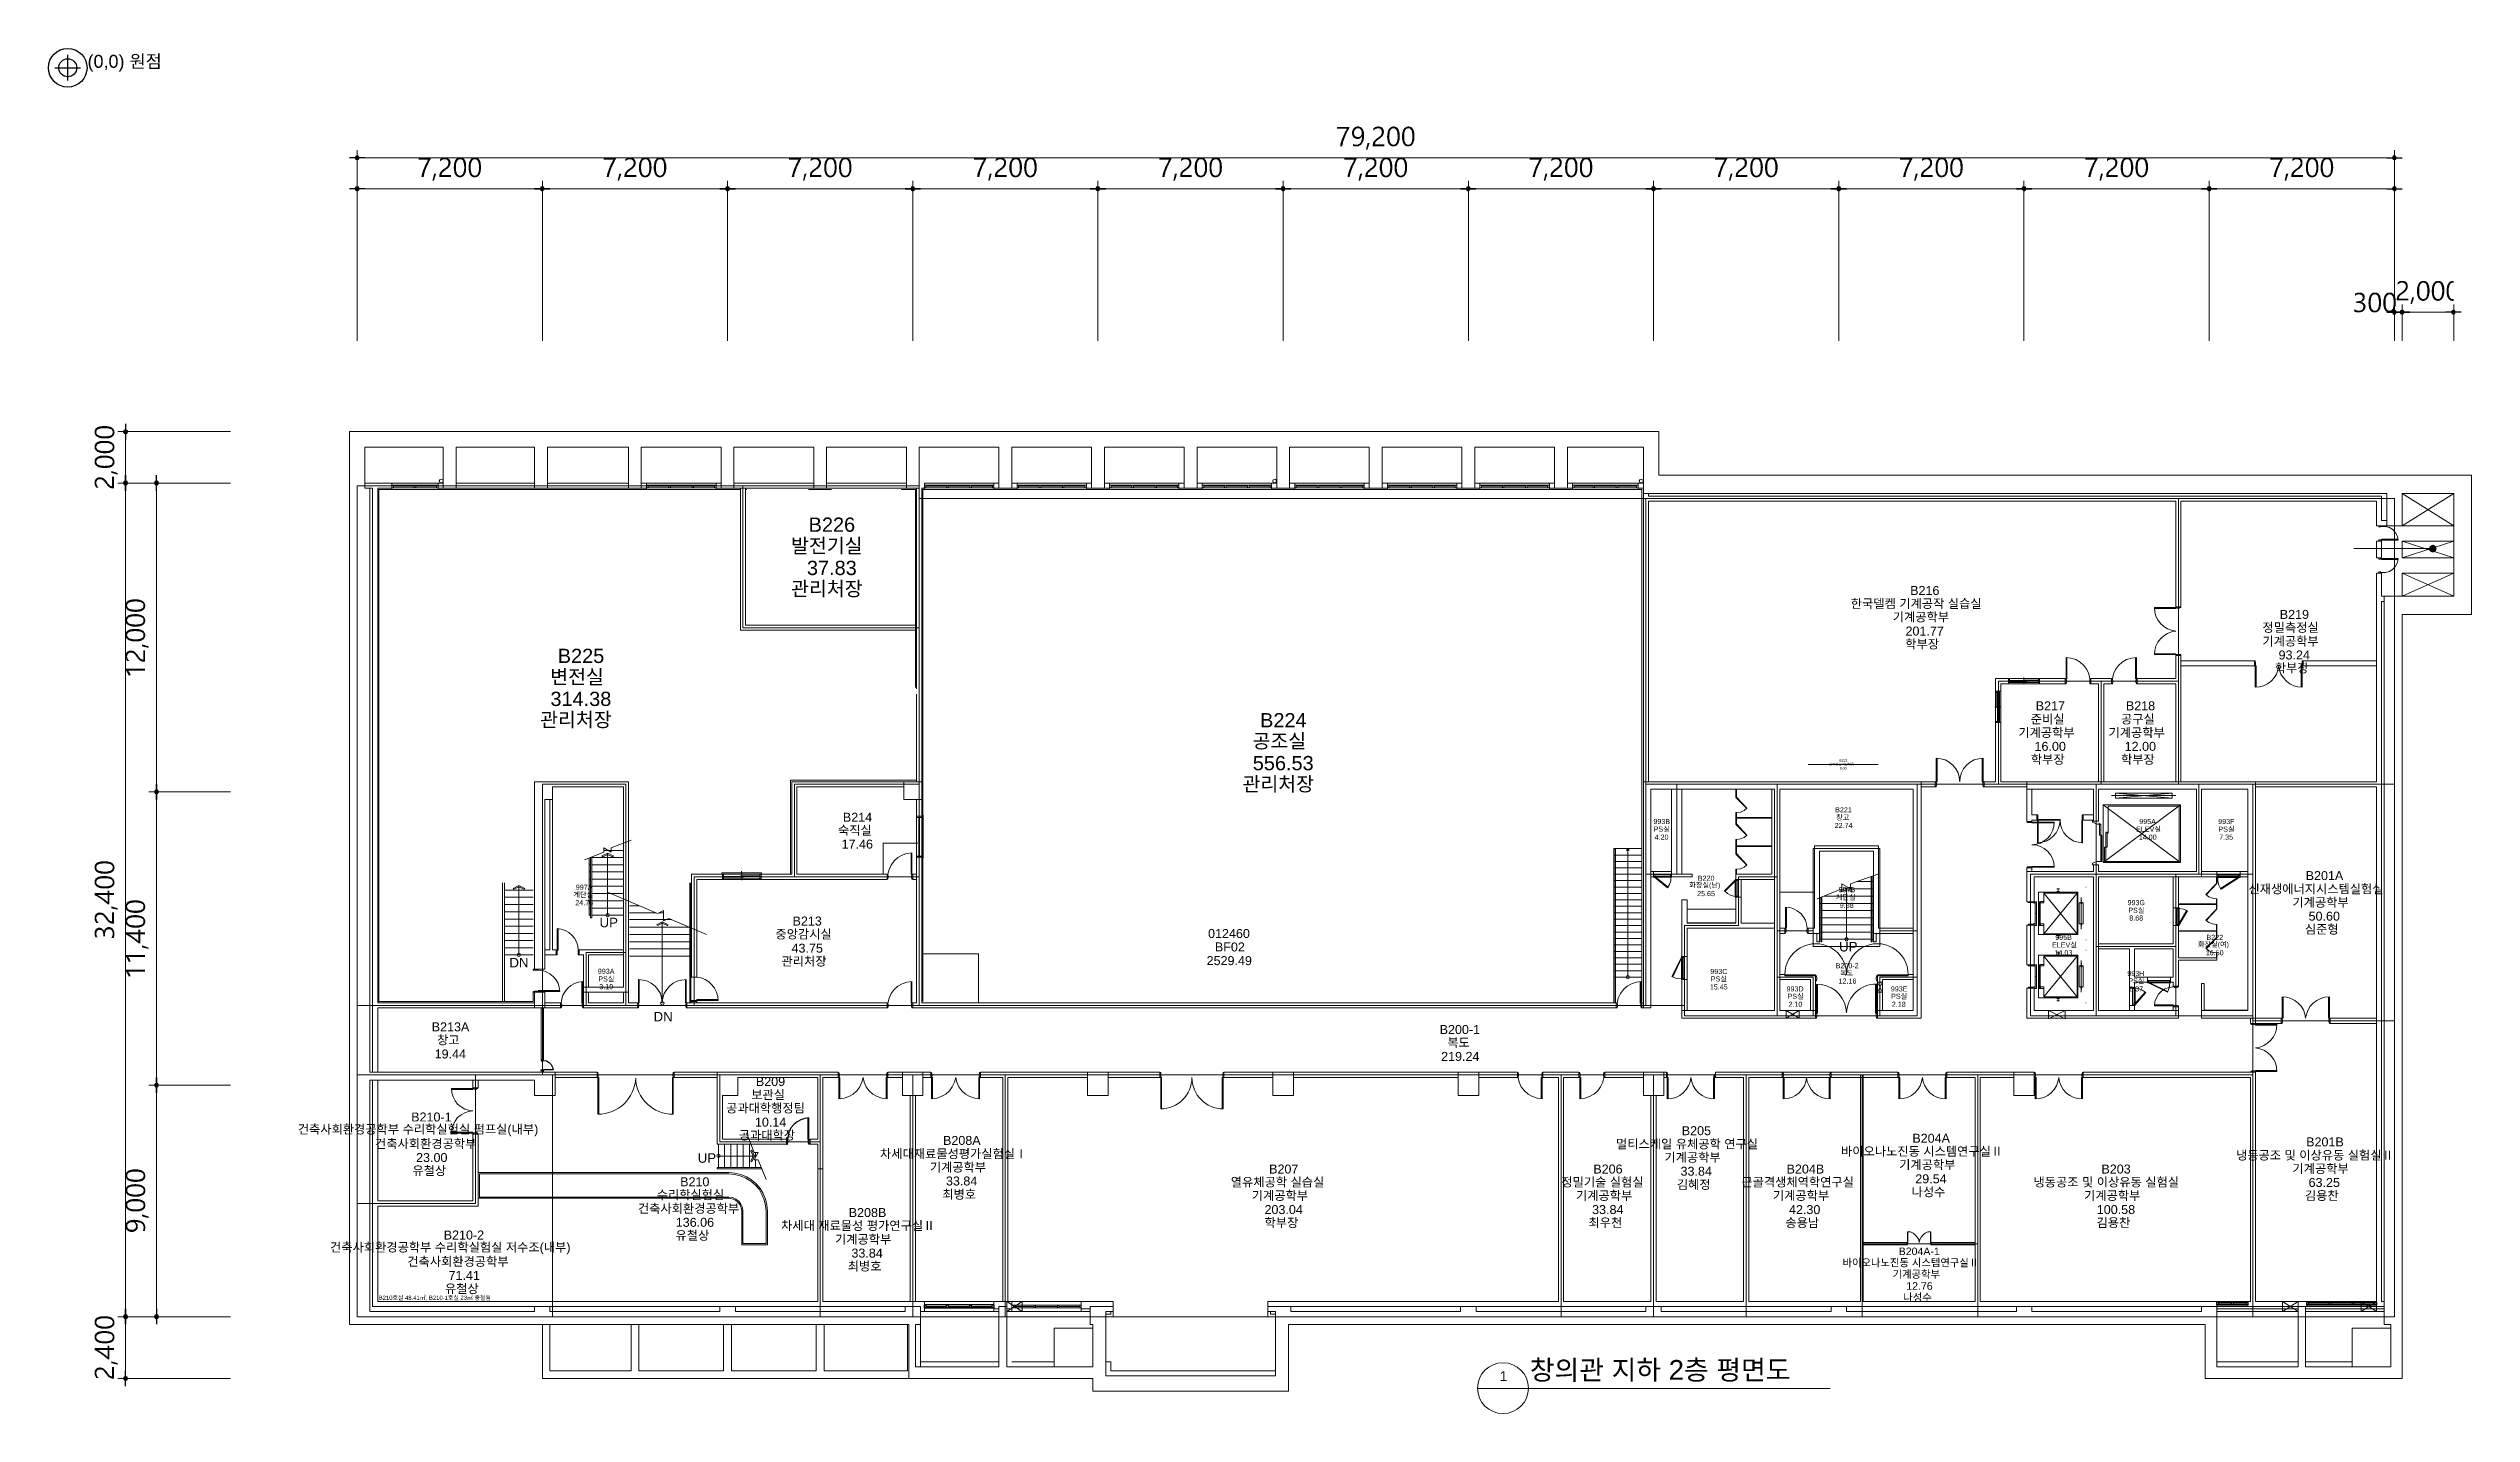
# Model space of a CAD drawing. Header units: millimetres. Extents: x -750 to 93466, y 13039 to 66109.
import ezdxf

# ---------------------------------------------------------------- set-up
doc = ezdxf.new("R2010")
doc.units = ezdxf.units.MM
for name, color, linetype in [('PDF_문자', 7, 'Continuous'), ('PDF_솔리드 채우기', 7, 'Continuous'), ('PDF_형상', 7, 'Continuous')]:
    doc.layers.add(name, color=color, linetype=linetype)
doc.styles.add('PDF 맑은고딕', font='Arial.ttf')
doc.styles.get("Standard").update_dxf_attribs({"font": 'arial.ttf'})

msp = doc.modelspace()

# ---------------------------------------------------------------- texts
at = {"color": 1}
msp.add_text('(0,0) 원점', height=500, dxfattribs=at).set_placement((770, 65359))
at = {"layer": 'PDF_문자', "attachment_point": 4, "style": 'PDF 맑은고딕'}
for s, insert, char_height in [('발전기실', (28125, 46747), 554), ('B226', (28808, 47593), 554), ('37.83', (28742, 45911), 554), ('관리처장', (28125, 45075), 554), ('한국델켐 기계공작 실습실', (69329, 44512), 348.79), ('B216', (71638, 45035), 348.8), ('B219', (86009, 44104), 348.8), ('기계공학부', (70963, 43990), 348.8), ('201.77', (71457, 43458), 348.8), ('정밀측정실', (85335, 43582), 348.8), ('B225', (19053, 42491), 554), ('학부장', (71448, 42936), 348.8), ('기계공학부', (85335, 43050), 348.8), ('93.24', (85962, 42527), 348.8), ('변전실', (18759, 41656), 554), ('학부장', (85819, 42005), 348.8), ('314.38', (18768, 40820), 554), ('B217', (76520, 40552), 348.8), ('B218', (80025, 40552), 348.8), ('관리처장', (18369, 39984), 554), ('B224', (46362, 39993), 554), ('기계공학부', (75845, 39497), 348.8), ('준비실', (76330, 40020), 348.8), ('기계공학부', (79351, 39497), 348.8), ('공구실', (79835, 40020), 348.8), ('공조실', (46068, 39158), 554), ('학부장', (76330, 38453), 348.8), ('16.00', (76473, 38975), 348.8), ('학부장', (79835, 38453), 348.8), ('12.00', (79978, 38975), 348.8), ('관리처장', (45678, 37486), 554), ('556.53', (46077, 38322), 554), ('전기실출입신청용', (68475, 38275), 95.7), ('B223', (68883, 38427), 95.7), ('0.00', (68902, 38123), 95.7), ('숙직실', (29948, 35698), 348.8), ('B214', (30138, 36220), 348.8), ('993B', (61655, 36054), 198.3), ('PS실', (61664, 35750), 198.3), ('22.74', (68703, 35902), 198.3), ('B221', (68722, 36510), 198.3), ('창고', (68760, 36206), 198.3), ('ELEV실', (80424, 35750), 198.3), ('995A', (80547, 36054), 198.3), ('993F', (83616, 36054), 198.3), ('PS실', (83625, 35750), 198.3), ('17.46', (30090, 35175), 348.8), ('4.20', (61702, 35446), 198.3), ('14.00', (80528, 35446), 198.3), ('7.35', (83654, 35446), 198.3), ('B220', (63383, 33850), 198.3), ('B201A', (87016, 33950), 348.8), ('계단실', (19661, 33204), 198.3), ('24.76', (19737, 32900), 198.3), ('997A', (19756, 33499), 198.3), ('화장실(남)', (63051, 33556), 198.3), ('25.65', (63355, 33252), 198.3), ('계단실', (68750, 33100), 198.3), ('997B', (68855, 33404), 198.3), ('993G', (80092, 32900), 198.3), ('신재생에너지시스템실험실', (84793, 33418), 348.79), ('기계공학부', (86503, 32896), 348.8), ('UP', (20677, 32126), 369.3), ('B213', (28181, 32183), 348.8), ('9.88', (68902, 32796), 198.3), ('PS실', (80120, 32596), 198.3), ('8.68', (80158, 32302), 198.3), ('심준형', (86987, 31851), 348.8), ('50.60', (87130, 32373), 348.8), ('중앙감시실', (27517, 31661), 348.8), ('43.75', (28143, 31129), 348.8), ('012460', (44338, 31699), 348.8), ('BF02', (44604, 31176), 348.8), ('UP', (68873, 31186), 369.3), ('ELEV실', (77157, 31248), 198.3), ('995B', (77280, 31551), 198.3), ('화장실(여)', (82827, 31248), 198.3), ('B222', (83160, 31551), 198.3), ('DN', (17172, 30569), 369.3), ('993A', (20611, 30231), 198.3), ('관리처장', (27754, 30607), 348.8), ('2529.49', (44282, 30644), 348.8), ('993C', (63868, 30222), 198.3), ('B200-2', (68741, 30449), 198.3), ('복도', (68912, 30155), 198.3), ('14.03', (77252, 30953), 198.3), ('993H', (80082, 30146), 198.3), ('16.50', (83131, 30953), 198.3), ('PS실', (20630, 29927), 198.3), ('3.19', (20668, 29633), 198.3), ('15.45', (63849, 29623), 198.3), ('PS실', (63887, 29927), 198.3), ('993D', (66831, 29547), 198.3), ('PS실', (66869, 29253), 198.3), ('12.16', (68855, 29851), 198.3), ('993E', (70887, 29547), 198.3), ('PS실', (70897, 29253), 198.3), ('PS실', (80120, 29851), 198.3), ('8.37', (80158, 29547), 198.3), ('DN', (22777, 28469), 369.3), ('2.10', (66907, 28949), 198.3), ('2.18', (70925, 28949), 198.3), ('B213A', (14152, 28070), 348.8), ('창고', (14361, 27548), 348.8), ('B200-1', (53343, 27966), 348.8), ('복도', (53638, 27443), 348.8), ('19.44', (14266, 27016), 348.8), ('219.24', (53400, 26921), 348.8), ('보관실', (26576, 25420), 348.8), ('B209', (26756, 25943), 348.8), ('B210-1', (13354, 24565), 348.8), ('공과대학행정팀', (25598, 24898), 348.8), ('10.14', (26719, 24366), 348.8), ('건축사회환경공학부 수리학실험실 펌프실(내부)', (8946, 24043), 348.79), ('건축사회환경공학부', (11948, 23511), 348.8), ('공과대학장', (26092, 23844), 348.8), ('B208A', (34033, 23654), 348.8), ('멀티스케일 유체공학 연구실', (60201, 23502), 348.79), ('B205', (62757, 24033), 348.8), ('B204A', (71723, 23739), 348.8), ('B201B', (87035, 23596), 348.8), ('유철상', (13401, 22466), 348.8), ('23.00', (13544, 22989), 348.8), ('UP', (24496, 22970), 367.2), ('차세대재료물성평가실험실Ⅰ', (31582, 23122), 348.79), ('기계공학부', (33520, 22599), 348.8), ('B207', (46713, 22542), 348.8), ('B206', (59318, 22542), 348.8), ('기계공학부', (62082, 22979), 348.8), ('33.84', (62709, 22457), 348.8), ('B204B', (66832, 22542), 348.8), ('바이오나노진동 시스템연구실Ⅱ', (68950, 23217), 348.79), ('기계공학부', (71210, 22694), 348.8), ('B203', (79075, 22542), 348.8), ('냉동공조 및 이상유동 실험실Ⅱ', (84309, 23065), 348.79), ('기계공학부', (86503, 22542), 348.8), ('수리학실험실', (22900, 21526), 348.8), ('B210', (23812, 22048), 348.8), ('최병호', (34004, 21545), 348.8), ('33.84', (34146, 22077), 348.8), ('열유체공학 실습실', (45222, 22020), 348.8), ('기계공학부', (46039, 21497), 348.8), ('정밀기술 실험실', (58074, 22020), 348.8), ('기계공학부', (58644, 21497), 348.8), ('김혜정', (62567, 21925), 348.8), ('근골격생체역학연구실', (65074, 22020), 348.8), ('기계공학부', (66300, 21497), 348.8), ('나성수', (71695, 21640), 348.8), ('29.54', (71837, 22162), 348.8), ('냉동공조 및 이상유동 실험실', (76435, 22020), 348.79), ('기계공학부', (78401, 21497), 348.8), ('김용찬', (86987, 21497), 348.8), ('63.25', (87130, 22020), 348.8), ('건축사회환경공학부', (22169, 20994), 348.8), ('B208B', (30366, 20851), 348.8), ('203.04', (46533, 20966), 348.8), ('33.84', (59271, 20966), 348.8), ('42.30', (66927, 20966), 348.8), ('100.58', (78895, 20966), 348.8), ('B210-2', (14617, 19977), 348.8), ('유철상', (23631, 19949), 348.8), ('136.06', (23641, 20471), 348.8), ('차세대 재료물성 평가연구실Ⅱ', (27735, 20329), 348.79), ('기계공학부', (29834, 19797), 348.8), ('학부장', (46533, 20443), 348.8), ('최우천', (59128, 20443), 348.8), ('송용남', (66784, 20443), 348.8), ('김용찬', (78885, 20443), 348.8), ('건축사회환경공학부 수리학실험실 저수조(내부)', (10200, 19455), 348.79), ('건축사회환경공학부', (13202, 18933), 348.8), ('최병호', (30328, 18752), 348.8), ('33.84', (30471, 19274), 348.8), ('바이오나노진동 시스템연구실Ⅱ', (69007, 18888), 294.08), ('B204A-1', (71191, 19343), 294.1), ('유철상', (14665, 17878), 348.8), ('71.41', (14807, 18410), 348.8), ('기계공학부', (70954, 18441), 294.1), ('12.76', (71486, 17995), 294.1), ('B210호실 48.41㎡, B210-1호실 23㎡ 중첩됨', (12091, 17525), 164.14), ('나성수', (71372, 17539), 294.1), ('창의관 지하 2층 평면도', (56848, 14695), 765.97), ('1', (55680, 14494), 383)]:
    msp.add_mtext(s, dxfattribs=dict(at, insert=insert, char_height=char_height))

# ---------------------------------------------------------------- hatches: boundary and pattern name
at = {"layer": 'PDF_솔리드 채우기', "transparency": 33554559}
for points in [[(49829, 63059), (49354, 63059), (49354, 62993), (49734, 62993), (49734, 62983), (49724, 62964), (49715, 62945), (49705, 62926), (49686, 62907), (49677, 62888), (49667, 62869), (49658, 62850), (49648, 62831), (49639, 62812), (49639, 62793), (49629, 62774), (49620, 62765), (49610, 62746), (49601, 62727), (49601, 62717), (49591, 62698), (49582, 62679), (49572, 62660), (49563, 62641), (49553, 62622), (49553, 62603), (49544, 62584), (49534, 62565), (49534, 62546), (49525, 62527), (49515, 62508), (49515, 62489), (49506, 62470), (49506, 62451), (49496, 62432), (49487, 62413), (49487, 62385), (49477, 62366), (49477, 62347), (49477, 62328), (49468, 62309), (49563, 62309), (49563, 62328), (49563, 62347), (49563, 62356), (49572, 62375), (49572, 62394), (49582, 62413), (49582, 62432), (49591, 62451), (49591, 62480), (49601, 62499), (49610, 62518), (49610, 62537), (49620, 62556), (49629, 62584), (49639, 62603), (49648, 62622), (49648, 62641), (49658, 62660), (49667, 62670), (49667, 62689), (49677, 62708), (49686, 62727), (49696, 62746), (49705, 62765), (49705, 62784), (49715, 62803), (49724, 62822), (49734, 62841), (49743, 62860), (49753, 62879), (49762, 62898), (49772, 62917), (49791, 62936), (49800, 62955), (49810, 62974), (49819, 62993), (49829, 63012)], [(50171, 63078), (50161, 63078), (50142, 63078), (50114, 63069), (50095, 63069), (50076, 63059), (50057, 63050), (50047, 63040), (50028, 63031), (50009, 63021), (50000, 63002), (49990, 62993), (49981, 62983), (49971, 62964), (49962, 62945), (49952, 62926), (49943, 62907), (49943, 62888), (49933, 62869), (49933, 62850), (49933, 62822), (49933, 62803), (49933, 62784), (49943, 62765), (49943, 62746), (49952, 62727), (49962, 62708), (49971, 62689), (49981, 62670), (49990, 62660), (50171, 62670), (50161, 62670), (50142, 62670), (50123, 62670), (50104, 62679), (50085, 62689), (50066, 62698), (50057, 62708), (50047, 62717), (50038, 62736), (50028, 62755), (50019, 62774), (50019, 62793), (50019, 62812), (50019, 62841), (50019, 62841), (50019, 62869), (50019, 62888), (50028, 62907), (50038, 62926), (50047, 62945), (50057, 62955), (50057, 62955), (50076, 62974), (50085, 62983), (50104, 62993), (50123, 63002), (50142, 63002), (50161, 63002), (50332, 63002), (50313, 63021), (50304, 63031), (50285, 63040), (50266, 63050), (50256, 63059), (50237, 63069), (50209, 63069), (50190, 63078)], [(49971, 62404), (49971, 62328), (49981, 62318), (50000, 62318), (50019, 62309), (50038, 62309), (50057, 62299), (50076, 62299), (50104, 62299), (50104, 62299), (50123, 62299), (50142, 62299), (50171, 62309), (50190, 62309), (50209, 62318), (50218, 62328), (50237, 62337), (50256, 62347), (50275, 62356), (50285, 62366), (50104, 62366), (50085, 62366), (50066, 62375), (50047, 62375), (50028, 62375), (50009, 62385), (49990, 62394)], [(50266, 62698), (50247, 62689), (50228, 62679), (50209, 62670), (50190, 62670), (50171, 62670), (49990, 62660), (50000, 62651), (50019, 62632), (50038, 62622), (50057, 62613), (50066, 62603), (50085, 62603), (50114, 62594), (50133, 62594), (50152, 62594), (50161, 62594), (50180, 62594), (50209, 62594), (50228, 62603), (50237, 62613), (50256, 62622), (50275, 62632), (50285, 62641), (50294, 62660), (50313, 62670), (50323, 62689), (50323, 62689)], [(50332, 63002), (50161, 63002), (50171, 63002), (50199, 63002), (50209, 63002), (50228, 62993), (50247, 62983), (50266, 62964), (50275, 62945), (50275, 62945), (50285, 62926), (50294, 62907), (50304, 62898), (50313, 62879), (50313, 62850), (50313, 62831), (50313, 62812), (50313, 62793), (50313, 62774), (50304, 62755), (50304, 62736), (50285, 62727), (50275, 62708), (50266, 62698), (50323, 62689), (50323, 62689), (50323, 62660), (50323, 62641), (50323, 62613), (50313, 62594), (50313, 62575), (50304, 62556), (50304, 62537), (50294, 62518), (50294, 62499), (50285, 62480), (50275, 62470), (50266, 62451), (50256, 62442), (50247, 62432), (50228, 62413), (50218, 62404), (50199, 62394), (50180, 62385), (50161, 62375), (50142, 62375), (50123, 62366), (50104, 62366), (50285, 62366), (50304, 62385), (50313, 62394), (50323, 62413), (50332, 62423), (50342, 62432), (50342, 62451), (50351, 62461), (50361, 62480), (50370, 62499), (50370, 62518), (50380, 62537), (50389, 62556), (50389, 62575), (50389, 62594), (50399, 62613), (50399, 62641), (50399, 62660), (50399, 62689), (50399, 62708), (50408, 62736), (50408, 62755), (50399, 62784), (50399, 62803), (50399, 62822), (50399, 62850), (50389, 62869), (50389, 62888), (50380, 62907), (50380, 62926), (50370, 62945), (50361, 62955), (50351, 62974), (50342, 62983), (50342, 62993)], [(50959, 63078), (50959, 63078), (50931, 63078), (50912, 63069), (50893, 63069), (50874, 63059), (50855, 63059), (50836, 63050), (50817, 63040), (50798, 63031), (50788, 63021), (50950, 63002), (50969, 63002), (50988, 63002), (51007, 63002), (51026, 62993), (51045, 62983), (51054, 62964), (51064, 62955), (51073, 62945), (51083, 62926), (51092, 62907), (51092, 62888), (51092, 62860), (51092, 62841), (51092, 62822), (51092, 62803), (51083, 62784), (51073, 62765), (51064, 62746), (51054, 62736), (51045, 62727), (51035, 62717), (51016, 62698), (50997, 62689), (50988, 62670), (50969, 62660), (50950, 62641), (50921, 62632), (50902, 62613), (50883, 62603), (50874, 62584), (50855, 62575), (50845, 62565), (50826, 62546), (50817, 62537), (50807, 62527), (50788, 62508), (50779, 62489), (50769, 62470), (50760, 62451), (50760, 62451), (50750, 62432), (50750, 62413), (50750, 62394), (50741, 62375), (50741, 62347), (50741, 62309), (51197, 62309), (51197, 62385), (50826, 62385), (50826, 62394), (50836, 62413), (50836, 62432), (50845, 62451), (50845, 62461), (50855, 62480), (50874, 62499), (50893, 62508), (50893, 62518), (50902, 62518), (50912, 62537), (50931, 62546), (50950, 62556), (50969, 62575), (50988, 62584), (51007, 62603), (51026, 62613), (51045, 62632), (51064, 62641), (51073, 62660), (51092, 62670), (51102, 62689), (51121, 62698), (51130, 62717), (51140, 62727), (51140, 62736), (51149, 62746), (51159, 62765), (51159, 62784), (51168, 62803), (51168, 62831), (51178, 62850), (51178, 62869), (51178, 62879), (51178, 62898), (51168, 62917), (51168, 62936), (51159, 62955), (51149, 62974), (51140, 62993), (51130, 63002), (51121, 63021), (51111, 63021), (51092, 63040), (51083, 63050), (51064, 63059), (51045, 63059), (51026, 63069), (51007, 63069), (50988, 63078)], [(50788, 63021), (50769, 63002), (50769, 62917), (50779, 62917), (50788, 62936), (50807, 62945), (50826, 62964), (50836, 62974), (50855, 62983), (50874, 62993), (50893, 62993), (50912, 63002), (50931, 63002), (50950, 63002)], [(51396, 63002), (51387, 62993), (51368, 62974), (51368, 62974), (51358, 62955), (51349, 62945), (51349, 62926), (51339, 62907), (51330, 62888), (51330, 62879), (51320, 62860), (51320, 62831), (51320, 62812), (51311, 62793), (51311, 62774), (51311, 62746), (51311, 62727), (51301, 62698), (51301, 62670), (51301, 62651), (51311, 62622), (51311, 62603), (51311, 62584), (51311, 62556), (51320, 62537), (51320, 62518), (51320, 62499), (51330, 62480), (51339, 62461), (51339, 62442), (51349, 62432), (51358, 62413), (51368, 62394), (51368, 62385), (51387, 62375), (51396, 62356), (51415, 62347), (51425, 62328), (51444, 62318), (51463, 62318), (51482, 62309), (51501, 62299), (51520, 62299), (51539, 62299), (51539, 62299), (51567, 62299), (51586, 62299), (51605, 62309), (51624, 62318), (51643, 62318), (51653, 62328), (51672, 62337), (51691, 62356), (51700, 62366), (51548, 62366), (51539, 62366), (51529, 62375), (51510, 62375), (51501, 62375), (51482, 62385), (51472, 62394), (51463, 62404), (51453, 62413), (51444, 62423), (51434, 62432), (51425, 62451), (51415, 62470), (51415, 62480), (51406, 62499), (51406, 62527), (51396, 62546), (51396, 62565), (51387, 62594), (51387, 62622), (51387, 62651), (51387, 62679), (51387, 62698), (51387, 62727), (51387, 62755), (51396, 62784), (51396, 62803), (51396, 62831), (51406, 62850), (51406, 62869), (51415, 62888), (51425, 62907), (51425, 62926), (51434, 62936), (51444, 62945), (51453, 62964), (51463, 62974), (51472, 62983), (51482, 62993), (51501, 62993), (51510, 63002), (51520, 63002), (51539, 63002), (51548, 63002)], [(51558, 63078), (51548, 63078), (51529, 63078), (51510, 63069), (51491, 63069), (51472, 63059), (51453, 63050), (51444, 63040), (51425, 63031), (51406, 63021), (51396, 63002), (51548, 63002), (51558, 63002), (51567, 63002), (51586, 63002), (51596, 63002), (51605, 62993), (51615, 62983), (51634, 62974), (51643, 62964), (51653, 62955), (51662, 62945), (51662, 62936), (51672, 62917), (51681, 62898), (51681, 62879), (51691, 62860), (51700, 62841), (51700, 62812), (51700, 62793), (51700, 62765), (51710, 62736), (51710, 62708), (51710, 62679), (51710, 62660), (51710, 62632), (51710, 62603), (51700, 62575), (51700, 62556), (51700, 62527), (51691, 62508), (51681, 62489), (51681, 62470), (51672, 62461), (51662, 62442), (51653, 62432), (51643, 62413), (51634, 62404), (51624, 62394), (51615, 62385), (51605, 62385), (51596, 62375), (51577, 62375), (51567, 62366), (51548, 62366), (51700, 62366), (51710, 62385), (51729, 62404), (51729, 62413), (51738, 62423), (51748, 62442), (51757, 62461), (51757, 62470), (51767, 62489), (51767, 62508), (51776, 62527), (51776, 62546), (51786, 62575), (51786, 62594), (51786, 62613), (51786, 62641), (51786, 62670), (51795, 62689), (51795, 62689), (51786, 62717), (51786, 62746), (51786, 62774), (51786, 62793), (51786, 62822), (51776, 62841), (51776, 62869), (51767, 62888), (51767, 62907), (51757, 62926), (51748, 62945), (51748, 62955), (51738, 62974), (51729, 62983), (51719, 63002), (51710, 63012), (51700, 63021), (51691, 63031), (51672, 63040), (51662, 63050), (51653, 63059), (51634, 63059), (51624, 63069), (51605, 63069), (51586, 63069), (51577, 63078)], [(51966, 63002), (51956, 62993), (51947, 62974), (51947, 62974), (51937, 62955), (51928, 62945), (51918, 62926), (51918, 62907), (51909, 62888), (51899, 62879), (51899, 62860), (51890, 62831), (51890, 62812), (51890, 62793), (51880, 62774), (51880, 62746), (51880, 62727), (51880, 62698), (51880, 62670), (51880, 62651), (51880, 62622), (51880, 62603), (51880, 62584), (51890, 62556), (51890, 62537), (51899, 62518), (51899, 62499), (51909, 62480), (51909, 62461), (51918, 62442), (51928, 62432), (51928, 62413), (51937, 62394), (51947, 62385), (51956, 62375), (51975, 62356), (51985, 62347), (52004, 62328), (52023, 62318), (52032, 62318), (52051, 62309), (52070, 62299), (52089, 62299), (52118, 62299), (52118, 62299), (52137, 62299), (52156, 62299), (52175, 62309), (52194, 62318), (52213, 62318), (52232, 62328), (52251, 62337), (52260, 62356), (52279, 62366), (52127, 62366), (52118, 62366), (52099, 62375), (52089, 62375), (52070, 62375), (52061, 62385), (52051, 62394), (52032, 62404), (52023, 62413), (52013, 62423), (52004, 62432), (52004, 62451), (51994, 62470), (51985, 62480), (51985, 62499), (51975, 62527), (51975, 62546), (51966, 62565), (51966, 62594), (51966, 62622), (51966, 62651), (51966, 62679), (51966, 62698), (51966, 62727), (51966, 62755), (51966, 62784), (51966, 62803), (51975, 62831), (51975, 62850), (51985, 62869), (51985, 62888), (51994, 62907), (52004, 62926), (52013, 62936), (52023, 62945), (52032, 62964), (52042, 62974), (52051, 62983), (52061, 62993), (52070, 62993), (52089, 63002), (52099, 63002), (52108, 63002), (52127, 63002)], [(52127, 63078), (52127, 63078), (52108, 63078), (52089, 63069), (52070, 63069), (52051, 63059), (52032, 63050), (52013, 63040), (51994, 63031), (51985, 63021), (51966, 63002), (52127, 63002), (52127, 63002), (52146, 63002), (52156, 63002), (52175, 63002), (52184, 62993), (52194, 62983), (52203, 62974), (52213, 62964), (52222, 62955), (52232, 62945), (52241, 62936), (52251, 62917), (52251, 62898), (52260, 62879), (52270, 62860), (52270, 62841), (52270, 62812), (52279, 62793), (52279, 62765), (52279, 62736), (52279, 62708), (52279, 62679), (52279, 62660), (52279, 62632), (52279, 62603), (52279, 62575), (52270, 62556), (52270, 62527), (52270, 62508), (52260, 62489), (52251, 62470), (52251, 62461), (52241, 62442), (52232, 62432), (52222, 62413), (52213, 62404), (52203, 62394), (52194, 62385), (52175, 62385), (52165, 62375), (52156, 62375), (52137, 62366), (52127, 62366), (52279, 62366), (52289, 62385), (52298, 62404), (52308, 62413), (52317, 62423), (52317, 62442), (52327, 62461), (52336, 62470), (52336, 62489), (52346, 62508), (52346, 62527), (52355, 62546), (52355, 62575), (52365, 62594), (52365, 62613), (52365, 62641), (52365, 62670), (52365, 62689), (52365, 62689), (52365, 62717), (52365, 62746), (52365, 62774), (52355, 62793), (52355, 62822), (52355, 62841), (52346, 62869), (52346, 62888), (52336, 62907), (52336, 62926), (52327, 62945), (52317, 62955), (52308, 62974), (52298, 62983), (52289, 63002), (52279, 63012), (52270, 63021), (52260, 63031), (52251, 63040), (52241, 63050), (52222, 63059), (52213, 63059), (52194, 63069), (52184, 63069), (52165, 63069), (52146, 63078)], [(14114, 61862), (13639, 61862), (13639, 61786), (14019, 61786), (14019, 61786), (14000, 61767), (13990, 61748), (13981, 61729), (13971, 61701), (13962, 61682), (13952, 61663), (13943, 61653), (13933, 61634), (13924, 61615), (13914, 61596), (13905, 61577), (13895, 61558), (13895, 61539), (13886, 61530), (13876, 61520), (13867, 61502), (13857, 61473), (13857, 61454), (13848, 61435), (13838, 61416), (13829, 61397), (13819, 61378), (13819, 61359), (13810, 61340), (13800, 61321), (13800, 61302), (13791, 61293), (13791, 61274), (13781, 61255), (13772, 61226), (13772, 61207), (13762, 61188), (13762, 61169), (13762, 61150), (13753, 61131), (13753, 61112), (13838, 61112), (13838, 61122), (13848, 61141), (13848, 61160), (13848, 61179), (13857, 61198), (13857, 61217), (13867, 61236), (13867, 61255), (13876, 61274), (13876, 61293), (13886, 61321), (13895, 61340), (13895, 61359), (13905, 61378), (13914, 61407), (13924, 61426), (13933, 61435), (13933, 61454), (13943, 61473), (13952, 61492), (13962, 61511), (13962, 61530), (13971, 61549), (13981, 61558), (13990, 61577), (14000, 61596), (14009, 61615), (14019, 61634), (14028, 61653), (14038, 61672), (14047, 61691), (14057, 61710), (14066, 61729), (14076, 61758), (14085, 61777), (14104, 61796), (14114, 61815)], [(14665, 61872), (14665, 61872), (14636, 61872), (14617, 61872), (14598, 61872), (14579, 61862), (14560, 61853), (14541, 61853), (14522, 61843), (14503, 61824), (14494, 61815), (14655, 61805), (14674, 61805), (14693, 61805), (14712, 61796), (14731, 61786), (14750, 61777), (14760, 61767), (14769, 61758), (14779, 61739), (14788, 61729), (14798, 61710), (14798, 61682), (14798, 61663), (14798, 61644), (14798, 61625), (14788, 61606), (14788, 61587), (14779, 61568), (14769, 61549), (14760, 61539), (14750, 61530), (14741, 61511), (14722, 61502), (14703, 61483), (14693, 61473), (14674, 61454), (14655, 61445), (14627, 61426), (14608, 61416), (14589, 61397), (14579, 61388), (14560, 61378), (14541, 61359), (14532, 61350), (14522, 61340), (14503, 61321), (14494, 61302), (14484, 61293), (14475, 61274), (14465, 61255), (14465, 61255), (14456, 61236), (14456, 61217), (14446, 61198), (14446, 61169), (14446, 61150), (14446, 61112), (14902, 61112), (14902, 61188), (14532, 61188), (14532, 61198), (14541, 61217), (14541, 61236), (14551, 61255), (14551, 61264), (14560, 61274), (14579, 61293), (14598, 61312), (14598, 61312), (14608, 61321), (14617, 61331), (14636, 61340), (14655, 61359), (14674, 61369), (14693, 61388), (14712, 61407), (14731, 61416), (14750, 61426), (14769, 61445), (14779, 61454), (14798, 61473), (14807, 61483), (14826, 61502), (14836, 61511), (14845, 61530), (14845, 61530), (14855, 61549), (14864, 61568), (14864, 61587), (14874, 61606), (14874, 61625), (14883, 61644), (14883, 61672), (14883, 61672), (14883, 61701), (14874, 61720), (14874, 61739), (14864, 61758), (14855, 61777), (14845, 61786), (14836, 61805), (14817, 61815), (14817, 61824), (14798, 61834), (14788, 61843), (14769, 61853), (14750, 61862), (14731, 61872), (14712, 61872), (14693, 61872)], [(14494, 61815), (14475, 61805), (14475, 61720), (14484, 61720), (14494, 61739), (14513, 61748), (14532, 61758), (14541, 61777), (14560, 61786), (14579, 61786), (14598, 61796), (14617, 61805), (14636, 61805), (14655, 61805)], [(15102, 61805), (15083, 61786), (15073, 61777), (15073, 61767), (15064, 61758), (15054, 61739), (15054, 61729), (15045, 61710), (15035, 61691), (15035, 61672), (15026, 61653), (15026, 61634), (15016, 61615), (15016, 61596), (15016, 61568), (15016, 61549), (15016, 61520), (15007, 61502), (15007, 61473), (15007, 61454), (15016, 61426), (15016, 61407), (15016, 61378), (15016, 61359), (15026, 61340), (15026, 61321), (15026, 61293), (15035, 61283), (15045, 61264), (15045, 61245), (15054, 61226), (15064, 61217), (15073, 61198), (15073, 61188), (15092, 61169), (15102, 61160), (15121, 61141), (15130, 61131), (15149, 61122), (15168, 61112), (15187, 61112), (15206, 61103), (15225, 61103), (15244, 61103), (15244, 61103), (15273, 61103), (15292, 61103), (15311, 61112), (15330, 61112), (15349, 61122), (15358, 61131), (15377, 61141), (15396, 61150), (15406, 61169), (15254, 61169), (15244, 61169), (15225, 61169), (15216, 61169), (15206, 61179), (15187, 61188), (15178, 61188), (15168, 61198), (15159, 61207), (15149, 61226), (15140, 61236), (15130, 61255), (15121, 61264), (15121, 61283), (15111, 61302), (15111, 61321), (15102, 61350), (15102, 61369), (15092, 61397), (15092, 61416), (15092, 61445), (15092, 61473), (15092, 61502), (15092, 61530), (15092, 61558), (15102, 61577), (15102, 61606), (15102, 61625), (15111, 61653), (15111, 61672), (15121, 61691), (15130, 61701), (15130, 61720), (15140, 61739), (15149, 61748), (15159, 61758), (15168, 61767), (15178, 61777), (15187, 61786), (15206, 61796), (15216, 61796), (15225, 61805), (15244, 61805), (15254, 61805)], [(15263, 61872), (15254, 61872), (15235, 61872), (15216, 61872), (15197, 61862), (15178, 61862), (15159, 61853), (15149, 61843), (15130, 61834), (15111, 61824), (15102, 61805), (15254, 61805), (15263, 61805), (15273, 61805), (15292, 61805), (15301, 61796), (15311, 61796), (15320, 61786), (15339, 61777), (15349, 61767), (15358, 61758), (15368, 61748), (15368, 61729), (15377, 61720), (15387, 61701), (15387, 61682), (15396, 61663), (15396, 61634), (15406, 61615), (15406, 61596), (15406, 61568), (15415, 61539), (15415, 61511), (15415, 61483), (15415, 61454), (15415, 61426), (15406, 61407), (15406, 61378), (15406, 61350), (15396, 61331), (15396, 61312), (15387, 61293), (15387, 61274), (15377, 61255), (15368, 61245), (15358, 61226), (15349, 61217), (15339, 61207), (15330, 61198), (15320, 61188), (15311, 61179), (15292, 61179), (15282, 61169), (15273, 61169), (15254, 61169), (15406, 61169), (15415, 61188), (15434, 61198), (15434, 61207), (15444, 61226), (15453, 61245), (15463, 61255), (15463, 61274), (15472, 61293), (15472, 61312), (15482, 61331), (15482, 61350), (15491, 61369), (15491, 61397), (15491, 61416), (15491, 61445), (15491, 61464), (15491, 61492), (15491, 61492), (15491, 61520), (15491, 61549), (15491, 61568), (15491, 61596), (15491, 61625), (15482, 61644), (15482, 61663), (15472, 61682), (15472, 61701), (15463, 61720), (15453, 61739), (15453, 61758), (15444, 61767), (15434, 61786), (15425, 61796), (15415, 61815), (15406, 61824), (15396, 61834), (15377, 61843), (15368, 61853), (15358, 61853), (15339, 61862), (15330, 61862), (15311, 61872), (15292, 61872), (15282, 61872)], [(15672, 61805), (15662, 61786), (15653, 61777), (15653, 61767), (15643, 61758), (15634, 61739), (15624, 61729), (15615, 61710), (15615, 61691), (15605, 61672), (15605, 61653), (15596, 61634), (15596, 61615), (15596, 61596), (15586, 61568), (15586, 61549), (15586, 61520), (15586, 61502), (15586, 61473), (15586, 61454), (15586, 61426), (15586, 61407), (15586, 61378), (15596, 61359), (15596, 61340), (15596, 61321), (15605, 61293), (15615, 61283), (15615, 61264), (15624, 61245), (15634, 61226), (15634, 61217), (15643, 61198), (15653, 61188), (15662, 61169), (15681, 61160), (15691, 61141), (15710, 61131), (15719, 61122), (15738, 61112), (15757, 61112), (15776, 61103), (15795, 61103), (15824, 61103), (15824, 61103), (15842, 61103), (15861, 61103), (15880, 61112), (15899, 61112), (15918, 61122), (15937, 61131), (15947, 61141), (15966, 61150), (15985, 61169), (15833, 61169), (15824, 61169), (15805, 61169), (15795, 61169), (15776, 61179), (15767, 61188), (15757, 61188), (15738, 61198), (15729, 61207), (15719, 61226), (15710, 61236), (15710, 61255), (15700, 61264), (15691, 61283), (15691, 61302), (15681, 61321), (15681, 61350), (15672, 61369), (15672, 61397), (15672, 61416), (15672, 61445), (15672, 61473), (15672, 61502), (15672, 61530), (15672, 61558), (15672, 61577), (15672, 61606), (15681, 61625), (15681, 61653), (15691, 61672), (15691, 61691), (15700, 61701), (15710, 61720), (15719, 61739), (15729, 61748), (15738, 61758), (15748, 61767), (15757, 61777), (15767, 61786), (15776, 61796), (15786, 61796), (15805, 61805), (15814, 61805), (15833, 61805)], [(15833, 61872), (15833, 61872), (15814, 61872), (15795, 61872), (15776, 61862), (15757, 61862), (15738, 61853), (15719, 61843), (15700, 61834), (15691, 61824), (15672, 61805), (15833, 61805), (15833, 61805), (15852, 61805), (15861, 61805), (15871, 61796), (15890, 61796), (15899, 61786), (15909, 61777), (15918, 61767), (15928, 61758), (15937, 61748), (15947, 61729), (15956, 61720), (15956, 61701), (15966, 61682), (15975, 61663), (15975, 61634), (15975, 61615), (15985, 61596), (15985, 61568), (15985, 61539), (15985, 61511), (15985, 61483), (15985, 61454), (15985, 61426), (15985, 61407), (15985, 61378), (15975, 61350), (15975, 61331), (15975, 61312), (15966, 61293), (15956, 61274), (15956, 61255), (15947, 61245), (15937, 61226), (15928, 61217), (15918, 61207), (15909, 61198), (15899, 61188), (15880, 61179), (15871, 61179), (15861, 61169), (15842, 61169), (15833, 61169), (15985, 61169), (15994, 61188), (16004, 61198), (16013, 61207), (16023, 61226), (16023, 61245), (16032, 61255), (16042, 61274), (16042, 61293), (16051, 61312), (16051, 61331), (16061, 61350), (16061, 61369), (16061, 61397), (16070, 61416), (16070, 61445), (16070, 61464), (16070, 61492), (16070, 61492), (16070, 61520), (16070, 61549), (16070, 61568), (16061, 61596), (16061, 61625), (16061, 61644), (16051, 61663), (16051, 61682), (16042, 61701), (16042, 61720), (16032, 61739), (16023, 61758), (16013, 61767), (16004, 61786), (15994, 61796), (15985, 61815), (15975, 61824), (15966, 61834), (15956, 61843), (15937, 61853), (15928, 61853), (15918, 61862), (15899, 61862), (15890, 61872), (15871, 61872), (15852, 61872)], [(21314, 61862), (20839, 61862), (20839, 61786), (21219, 61786), (21219, 61786), (21200, 61767), (21190, 61748), (21181, 61729), (21171, 61701), (21162, 61682), (21152, 61663), (21143, 61653), (21133, 61634), (21124, 61615), (21114, 61596), (21105, 61577), (21095, 61558), (21095, 61539), (21086, 61530), (21076, 61520), (21076, 61502), (21067, 61473), (21057, 61454), (21048, 61435), (21038, 61416), (21029, 61397), (21029, 61378), (21019, 61359), (21010, 61340), (21010, 61321), (21000, 61302), (20991, 61293), (20991, 61274), (20981, 61255), (20981, 61226), (20972, 61207), (20972, 61188), (20962, 61169), (20962, 61150), (20953, 61131), (20953, 61112), (21038, 61112), (21038, 61122), (21048, 61141), (21048, 61160), (21048, 61179), (21057, 61198), (21057, 61217), (21067, 61236), (21067, 61255), (21076, 61274), (21086, 61293), (21086, 61321), (21095, 61340), (21105, 61359), (21105, 61378), (21114, 61407), (21124, 61426), (21133, 61435), (21133, 61454), (21143, 61473), (21152, 61492), (21162, 61511), (21171, 61530), (21171, 61549), (21181, 61558), (21190, 61577), (21200, 61596), (21209, 61615), (21219, 61634), (21228, 61653), (21238, 61672), (21247, 61691), (21257, 61710), (21266, 61729), (21276, 61758), (21285, 61777), (21304, 61796), (21314, 61815)], [(21865, 61872), (21865, 61872), (21836, 61872), (21817, 61872), (21798, 61872), (21779, 61862), (21760, 61853), (21741, 61853), (21722, 61843), (21713, 61824), (21694, 61815), (21855, 61805), (21874, 61805), (21893, 61805), (21912, 61796), (21931, 61786), (21950, 61777), (21960, 61767), (21969, 61758), (21979, 61739), (21988, 61729), (21998, 61710), (21998, 61682), (22007, 61663), (21998, 61644), (21998, 61625), (21998, 61606), (21988, 61587), (21979, 61568), (21969, 61549), (21960, 61539), (21950, 61530), (21941, 61511), (21922, 61502), (21912, 61483), (21893, 61473), (21874, 61454), (21855, 61445), (21836, 61426), (21808, 61416), (21798, 61397), (21779, 61388), (21760, 61378), (21751, 61359), (21732, 61350), (21722, 61340), (21713, 61321), (21694, 61302), (21684, 61293), (21675, 61274), (21665, 61255), (21665, 61255), (21656, 61236), (21656, 61217), (21656, 61198), (21646, 61169), (21646, 61150), (21646, 61112), (22102, 61112), (22102, 61188), (21732, 61188), (21732, 61198), (21741, 61217), (21741, 61236), (21751, 61255), (21751, 61264), (21770, 61274), (21779, 61293), (21798, 61312), (21798, 61312), (21808, 61321), (21817, 61331), (21836, 61340), (21855, 61359), (21874, 61369), (21893, 61388), (21912, 61407), (21931, 61416), (21950, 61426), (21969, 61445), (21988, 61454), (21998, 61473), (22007, 61483), (22026, 61502), (22036, 61511), (22045, 61530), (22045, 61530), (22055, 61549), (22064, 61568), (22074, 61587), (22074, 61606), (22083, 61625), (22083, 61644), (22083, 61672), (22083, 61672), (22083, 61701), (22074, 61720), (22074, 61739), (22064, 61758), (22055, 61777), (22045, 61786), (22036, 61805), (22026, 61815), (22017, 61824), (22007, 61834), (21988, 61843), (21969, 61853), (21950, 61862), (21931, 61872), (21912, 61872), (21893, 61872)], [(21694, 61815), (21675, 61805), (21675, 61720), (21684, 61720), (21694, 61739), (21713, 61748), (21732, 61758), (21741, 61777), (21760, 61786), (21779, 61786), (21798, 61796), (21817, 61805), (21836, 61805), (21855, 61805)], [(22302, 61805), (22292, 61786), (22273, 61777), (22273, 61767), (22264, 61758), (22264, 61739), (22254, 61729), (22245, 61710), (22245, 61691), (22235, 61672), (22226, 61653), (22226, 61634), (22226, 61615), (22216, 61596), (22216, 61568), (22216, 61549), (22216, 61520), (22216, 61502), (22216, 61473), (22216, 61454), (22216, 61426), (22216, 61407), (22216, 61378), (22216, 61359), (22226, 61340), (22226, 61321), (22235, 61293), (22235, 61283), (22245, 61264), (22245, 61245), (22254, 61226), (22264, 61217), (22273, 61198), (22283, 61188), (22292, 61169), (22302, 61160), (22321, 61141), (22330, 61131), (22349, 61122), (22368, 61112), (22387, 61112), (22406, 61103), (22425, 61103), (22444, 61103), (22454, 61103), (22473, 61103), (22492, 61103), (22511, 61112), (22530, 61112), (22549, 61122), (22558, 61131), (22577, 61141), (22596, 61150), (22606, 61169), (22454, 61169), (22444, 61169), (22435, 61169), (22416, 61169), (22406, 61179), (22387, 61188), (22378, 61188), (22368, 61198), (22359, 61207), (22349, 61226), (22340, 61236), (22330, 61255), (22321, 61264), (22321, 61283), (22311, 61302), (22311, 61321), (22302, 61350), (22302, 61369), (22302, 61397), (22292, 61416), (22292, 61445), (22292, 61473), (22292, 61502), (22292, 61530), (22302, 61558), (22302, 61577), (22302, 61606), (22302, 61625), (22311, 61653), (22311, 61672), (22321, 61691), (22330, 61701), (22330, 61720), (22340, 61739), (22349, 61748), (22359, 61758), (22368, 61767), (22378, 61777), (22397, 61786), (22406, 61796), (22416, 61796), (22435, 61805), (22444, 61805), (22463, 61805)], [(22463, 61872), (22463, 61872), (22435, 61872), (22416, 61872), (22397, 61862), (22378, 61862), (22359, 61853), (22349, 61843), (22330, 61834), (22311, 61824), (22302, 61805), (22463, 61805), (22463, 61805), (22473, 61805), (22492, 61805), (22501, 61796), (22511, 61796), (22530, 61786), (22539, 61777), (22549, 61767), (22558, 61758), (22568, 61748), (22577, 61729), (22577, 61720), (22587, 61701), (22596, 61682), (22596, 61663), (22606, 61634), (22606, 61615), (22606, 61596), (22615, 61568), (22615, 61539), (22615, 61511), (22615, 61483), (22615, 61454), (22615, 61426), (22615, 61407), (22606, 61378), (22606, 61350), (22606, 61331), (22596, 61312), (22596, 61293), (22587, 61274), (22577, 61255), (22568, 61245), (22568, 61226), (22558, 61217), (22549, 61207), (22530, 61198), (22520, 61188), (22511, 61179), (22501, 61179), (22482, 61169), (22473, 61169), (22454, 61169), (22606, 61169), (22625, 61188), (22634, 61198), (22634, 61207), (22644, 61226), (22653, 61245), (22663, 61255), (22663, 61274), (22672, 61293), (22682, 61312), (22682, 61331), (22682, 61350), (22691, 61369), (22691, 61397), (22691, 61416), (22701, 61445), (22701, 61464), (22701, 61492), (22701, 61492), (22701, 61520), (22691, 61549), (22691, 61568), (22691, 61596), (22691, 61625), (22682, 61644), (22682, 61663), (22672, 61682), (22672, 61701), (22663, 61720), (22663, 61739), (22653, 61758), (22644, 61767), (22634, 61786), (22625, 61796), (22615, 61815), (22606, 61824), (22596, 61834), (22577, 61843), (22568, 61853), (22558, 61853), (22539, 61862), (22530, 61862), (22511, 61872), (22501, 61872), (22482, 61872)], [(22881, 61805), (22862, 61786), (22853, 61777), (22853, 61767), (22843, 61758), (22834, 61739), (22824, 61729), (22824, 61710), (22815, 61691), (22805, 61672), (22805, 61653), (22805, 61634), (22796, 61615), (22796, 61596), (22796, 61568), (22786, 61549), (22786, 61520), (22786, 61502), (22786, 61473), (22786, 61454), (22786, 61426), (22786, 61407), (22796, 61378), (22796, 61359), (22796, 61340), (22805, 61321), (22805, 61293), (22815, 61283), (22815, 61264), (22824, 61245), (22834, 61226), (22843, 61217), (22843, 61198), (22853, 61188), (22862, 61169), (22881, 61160), (22891, 61141), (22910, 61131), (22929, 61122), (22938, 61112), (22957, 61112), (22976, 61103), (23005, 61103), (23024, 61103), (23024, 61103), (23043, 61103), (23061, 61103), (23080, 61112), (23099, 61112), (23118, 61122), (23137, 61131), (23156, 61141), (23166, 61150), (23185, 61169), (23033, 61169), (23024, 61169), (23005, 61169), (22995, 61169), (22976, 61179), (22967, 61188), (22957, 61188), (22948, 61198), (22929, 61207), (22929, 61226), (22919, 61236), (22910, 61255), (22900, 61264), (22891, 61283), (22891, 61302), (22881, 61321), (22881, 61350), (22872, 61369), (22872, 61397), (22872, 61416), (22872, 61445), (22872, 61473), (22872, 61502), (22872, 61530), (22872, 61558), (22872, 61577), (22881, 61606), (22881, 61625), (22881, 61653), (22891, 61672), (22900, 61691), (22900, 61701), (22910, 61720), (22919, 61739), (22929, 61748), (22938, 61758), (22948, 61767), (22957, 61777), (22967, 61786), (22976, 61796), (22995, 61796), (23005, 61805), (23024, 61805), (23033, 61805)], [(23043, 61872), (23033, 61872), (23014, 61872), (22995, 61872), (22976, 61862), (22957, 61862), (22938, 61853), (22919, 61843), (22910, 61834), (22891, 61824), (22881, 61805), (23033, 61805), (23033, 61805), (23052, 61805), (23061, 61805), (23080, 61796), (23090, 61796), (23099, 61786), (23109, 61777), (23118, 61767), (23128, 61758), (23137, 61748), (23147, 61729), (23156, 61720), (23166, 61701), (23166, 61682), (23175, 61663), (23175, 61634), (23185, 61615), (23185, 61596), (23185, 61568), (23185, 61539), (23185, 61511), (23185, 61483), (23185, 61454), (23185, 61426), (23185, 61407), (23185, 61378), (23185, 61350), (23175, 61331), (23175, 61312), (23166, 61293), (23156, 61274), (23156, 61255), (23147, 61245), (23137, 61226), (23128, 61217), (23118, 61207), (23109, 61198), (23099, 61188), (23090, 61179), (23071, 61179), (23061, 61169), (23043, 61169), (23033, 61169), (23185, 61169), (23194, 61188), (23204, 61198), (23213, 61207), (23223, 61226), (23232, 61245), (23232, 61255), (23242, 61274), (23251, 61293), (23251, 61312), (23261, 61331), (23261, 61350), (23261, 61369), (23270, 61397), (23270, 61416), (23270, 61445), (23270, 61464), (23270, 61492), (23270, 61492), (23270, 61520), (23270, 61549), (23270, 61568), (23270, 61596), (23261, 61625), (23261, 61644), (23251, 61663), (23251, 61682), (23242, 61701), (23242, 61720), (23232, 61739), (23223, 61758), (23213, 61767), (23213, 61786), (23204, 61796), (23185, 61815), (23175, 61824), (23166, 61834), (23156, 61843), (23147, 61853), (23128, 61853), (23118, 61862), (23099, 61862), (23090, 61872), (23071, 61872), (23052, 61872)], [(28514, 61862), (28039, 61862), (28039, 61786), (28419, 61786), (28419, 61786), (28409, 61767), (28390, 61748), (28381, 61729), (28371, 61701), (28362, 61682), (28352, 61663), (28343, 61653), (28333, 61634), (28324, 61615), (28314, 61596), (28305, 61577), (28305, 61558), (28295, 61539), (28286, 61530), (28286, 61520), (28276, 61502), (28267, 61473), (28257, 61454), (28248, 61435), (28238, 61416), (28229, 61397), (28229, 61378), (28219, 61359), (28210, 61340), (28210, 61321), (28200, 61302), (28200, 61293), (28191, 61274), (28181, 61255), (28181, 61226), (28172, 61207), (28172, 61188), (28162, 61169), (28162, 61150), (28153, 61131), (28153, 61112), (28238, 61112), (28248, 61122), (28248, 61141), (28248, 61160), (28257, 61179), (28257, 61198), (28257, 61217), (28267, 61236), (28267, 61255), (28276, 61274), (28286, 61293), (28286, 61321), (28295, 61340), (28305, 61359), (28314, 61378), (28314, 61407), (28324, 61426), (28333, 61435), (28343, 61454), (28343, 61473), (28352, 61492), (28362, 61511), (28371, 61530), (28381, 61549), (28381, 61558), (28390, 61577), (28400, 61596), (28409, 61615), (28419, 61634), (28428, 61653), (28438, 61672), (28447, 61691), (28457, 61710), (28466, 61729), (28476, 61758), (28495, 61777), (28504, 61796), (28514, 61815)], [(29065, 61872), (29065, 61872), (29046, 61872), (29017, 61872), (28998, 61872), (28979, 61862), (28960, 61853), (28941, 61853), (28922, 61843), (28913, 61824), (28894, 61815), (29055, 61805), (29074, 61805), (29093, 61805), (29112, 61796), (29131, 61786), (29150, 61777), (29160, 61767), (29169, 61758), (29188, 61739), (29198, 61729), (29198, 61710), (29207, 61682), (29207, 61663), (29207, 61644), (29198, 61625), (29198, 61606), (29188, 61587), (29179, 61568), (29169, 61549), (29160, 61539), (29150, 61530), (29141, 61511), (29122, 61502), (29112, 61483), (29093, 61473), (29074, 61454), (29055, 61445), (29036, 61426), (29017, 61416), (28998, 61397), (28979, 61388), (28960, 61378), (28951, 61359), (28941, 61350), (28922, 61340), (28913, 61321), (28894, 61302), (28884, 61293), (28875, 61274), (28865, 61255), (28865, 61255), (28865, 61236), (28856, 61217), (28856, 61198), (28856, 61169), (28856, 61150), (28856, 61112), (29302, 61112), (29302, 61188), (28941, 61188), (28941, 61198), (28941, 61217), (28941, 61236), (28951, 61255), (28960, 61264), (28970, 61274), (28979, 61293), (28998, 61312), (28998, 61312), (29008, 61321), (29027, 61331), (29036, 61340), (29055, 61359), (29074, 61369), (29093, 61388), (29112, 61407), (29131, 61416), (29150, 61426), (29169, 61445), (29188, 61454), (29198, 61473), (29217, 61483), (29226, 61502), (29236, 61511), (29245, 61530), (29245, 61530), (29255, 61549), (29264, 61568), (29274, 61587), (29274, 61606), (29283, 61625), (29283, 61644), (29283, 61672), (29283, 61672), (29283, 61701), (29283, 61720), (29274, 61739), (29264, 61758), (29255, 61777), (29245, 61786), (29236, 61805), (29226, 61815), (29217, 61824), (29207, 61834), (29188, 61843), (29169, 61853), (29150, 61862), (29131, 61872), (29112, 61872), (29093, 61872)], [(28894, 61815), (28884, 61805), (28884, 61720), (28884, 61720), (28903, 61739), (28913, 61748), (28932, 61758), (28951, 61777), (28960, 61786), (28979, 61786), (28998, 61796), (29017, 61805), (29036, 61805), (29055, 61805)], [(29502, 61805), (29492, 61786), (29483, 61777), (29473, 61767), (29473, 61758), (29464, 61739), (29454, 61729), (29445, 61710), (29445, 61691), (29435, 61672), (29435, 61653), (29426, 61634), (29426, 61615), (29416, 61596), (29416, 61568), (29416, 61549), (29416, 61520), (29416, 61502), (29416, 61473), (29416, 61454), (29416, 61426), (29416, 61407), (29416, 61378), (29416, 61359), (29426, 61340), (29426, 61321), (29435, 61293), (29435, 61283), (29445, 61264), (29454, 61245), (29454, 61226), (29464, 61217), (29473, 61198), (29483, 61188), (29492, 61169), (29502, 61160), (29521, 61141), (29540, 61131), (29549, 61122), (29568, 61112), (29587, 61112), (29606, 61103), (29625, 61103), (29644, 61103), (29654, 61103), (29673, 61103), (29692, 61103), (29711, 61112), (29730, 61112), (29749, 61122), (29768, 61131), (29777, 61141), (29796, 61150), (29806, 61169), (29654, 61169), (29644, 61169), (29635, 61169), (29616, 61169), (29606, 61179), (29597, 61188), (29578, 61188), (29568, 61198), (29559, 61207), (29549, 61226), (29540, 61236), (29530, 61255), (29530, 61264), (29521, 61283), (29511, 61302), (29511, 61321), (29502, 61350), (29502, 61369), (29502, 61397), (29502, 61416), (29492, 61445), (29492, 61473), (29492, 61502), (29502, 61530), (29502, 61558), (29502, 61577), (29502, 61606), (29511, 61625), (29511, 61653), (29521, 61672), (29521, 61691), (29530, 61701), (29540, 61720), (29540, 61739), (29549, 61748), (29559, 61758), (29568, 61767), (29578, 61777), (29597, 61786), (29606, 61796), (29616, 61796), (29635, 61805), (29644, 61805), (29663, 61805)], [(29663, 61872), (29663, 61872), (29635, 61872), (29616, 61872), (29597, 61862), (29578, 61862), (29568, 61853), (29549, 61843), (29530, 61834), (29521, 61824), (29502, 61805), (29663, 61805), (29663, 61805), (29682, 61805), (29692, 61805), (29701, 61796), (29720, 61796), (29730, 61786), (29739, 61777), (29749, 61767), (29758, 61758), (29768, 61748), (29777, 61729), (29777, 61720), (29787, 61701), (29796, 61682), (29796, 61663), (29806, 61634), (29806, 61615), (29815, 61596), (29815, 61568), (29815, 61539), (29815, 61511), (29815, 61483), (29815, 61454), (29815, 61426), (29815, 61407), (29815, 61378), (29806, 61350), (29806, 61331), (29796, 61312), (29796, 61293), (29787, 61274), (29777, 61255), (29777, 61245), (29768, 61226), (29758, 61217), (29749, 61207), (29739, 61198), (29720, 61188), (29711, 61179), (29701, 61179), (29682, 61169), (29673, 61169), (29654, 61169), (29806, 61169), (29825, 61188), (29834, 61198), (29844, 61207), (29844, 61226), (29853, 61245), (29863, 61255), (29872, 61274), (29872, 61293), (29882, 61312), (29882, 61331), (29891, 61350), (29891, 61369), (29891, 61397), (29901, 61416), (29901, 61445), (29901, 61464), (29901, 61492), (29901, 61492), (29901, 61520), (29901, 61549), (29891, 61568), (29891, 61596), (29891, 61625), (29891, 61644), (29882, 61663), (29882, 61682), (29872, 61701), (29863, 61720), (29863, 61739), (29853, 61758), (29844, 61767), (29834, 61786), (29825, 61796), (29815, 61815), (29806, 61824), (29796, 61834), (29787, 61843), (29768, 61853), (29758, 61853), (29739, 61862), (29730, 61862), (29711, 61872), (29701, 61872), (29682, 61872)], [(30081, 61805), (30062, 61786), (30053, 61777), (30053, 61767), (30043, 61758), (30034, 61739), (30024, 61729), (30024, 61710), (30015, 61691), (30015, 61672), (30005, 61653), (30005, 61634), (29996, 61615), (29996, 61596), (29996, 61568), (29986, 61549), (29986, 61520), (29986, 61502), (29986, 61473), (29986, 61454), (29986, 61426), (29996, 61407), (29996, 61378), (29996, 61359), (29996, 61340), (30005, 61321), (30005, 61293), (30015, 61283), (30015, 61264), (30024, 61245), (30034, 61226), (30043, 61217), (30053, 61198), (30053, 61188), (30072, 61169), (30081, 61160), (30091, 61141), (30110, 61131), (30129, 61122), (30148, 61112), (30167, 61112), (30186, 61103), (30205, 61103), (30224, 61103), (30224, 61103), (30242, 61103), (30271, 61103), (30290, 61112), (30309, 61112), (30318, 61122), (30337, 61131), (30356, 61141), (30366, 61150), (30385, 61169), (30233, 61169), (30224, 61169), (30205, 61169), (30195, 61169), (30176, 61179), (30167, 61188), (30157, 61188), (30148, 61198), (30138, 61207), (30129, 61226), (30119, 61236), (30110, 61255), (30100, 61264), (30091, 61283), (30091, 61302), (30081, 61321), (30081, 61350), (30081, 61369), (30072, 61397), (30072, 61416), (30072, 61445), (30072, 61473), (30072, 61502), (30072, 61530), (30072, 61558), (30072, 61577), (30081, 61606), (30081, 61625), (30091, 61653), (30091, 61672), (30100, 61691), (30100, 61701), (30110, 61720), (30119, 61739), (30129, 61748), (30138, 61758), (30148, 61767), (30157, 61777), (30167, 61786), (30176, 61796), (30195, 61796), (30205, 61805), (30224, 61805), (30233, 61805)], [(30242, 61872), (30233, 61872), (30214, 61872), (30195, 61872), (30176, 61862), (30157, 61862), (30138, 61853), (30119, 61843), (30110, 61834), (30091, 61824), (30081, 61805), (30233, 61805), (30242, 61805), (30252, 61805), (30261, 61805), (30280, 61796), (30290, 61796), (30299, 61786), (30309, 61777), (30318, 61767), (30328, 61758), (30337, 61748), (30347, 61729), (30356, 61720), (30366, 61701), (30366, 61682), (30375, 61663), (30375, 61634), (30385, 61615), (30385, 61596), (30385, 61568), (30385, 61539), (30394, 61511), (30394, 61483), (30394, 61454), (30385, 61426), (30385, 61407), (30385, 61378), (30385, 61350), (30375, 61331), (30375, 61312), (30366, 61293), (30366, 61274), (30356, 61255), (30347, 61245), (30337, 61226), (30328, 61217), (30318, 61207), (30309, 61198), (30299, 61188), (30290, 61179), (30271, 61179), (30261, 61169), (30242, 61169), (30233, 61169), (30385, 61169), (30394, 61188), (30404, 61198), (30413, 61207), (30423, 61226), (30432, 61245), (30432, 61255), (30442, 61274), (30451, 61293), (30451, 61312), (30461, 61331), (30461, 61350), (30470, 61369), (30470, 61397), (30470, 61416), (30470, 61445), (30470, 61464), (30470, 61492), (30470, 61492), (30470, 61520), (30470, 61549), (30470, 61568), (30470, 61596), (30461, 61625), (30461, 61644), (30461, 61663), (30451, 61682), (30451, 61701), (30442, 61720), (30432, 61739), (30423, 61758), (30423, 61767), (30413, 61786), (30404, 61796), (30394, 61815), (30385, 61824), (30366, 61834), (30356, 61843), (30347, 61853), (30328, 61853), (30318, 61862), (30299, 61862), (30290, 61872), (30271, 61872), (30252, 61872)], [(35714, 61862), (35239, 61862), (35239, 61786), (35619, 61786), (35619, 61786), (35609, 61767), (35600, 61748), (35590, 61729), (35571, 61701), (35562, 61682), (35552, 61663), (35543, 61653), (35533, 61634), (35524, 61615), (35524, 61596), (35514, 61577), (35505, 61558), (35495, 61539), (35486, 61530), (35486, 61520), (35476, 61502), (35467, 61473), (35457, 61454), (35448, 61435), (35438, 61416), (35438, 61397), (35429, 61378), (35419, 61359), (35410, 61340), (35410, 61321), (35400, 61302), (35400, 61293), (35391, 61274), (35381, 61255), (35381, 61226), (35372, 61207), (35372, 61188), (35362, 61169), (35362, 61150), (35362, 61131), (35353, 61112), (35448, 61112), (35448, 61122), (35448, 61141), (35448, 61160), (35457, 61179), (35457, 61198), (35467, 61217), (35467, 61236), (35476, 61255), (35476, 61274), (35486, 61293), (35486, 61321), (35495, 61340), (35505, 61359), (35514, 61378), (35524, 61407), (35524, 61426), (35533, 61435), (35543, 61454), (35543, 61473), (35552, 61492), (35562, 61511), (35571, 61530), (35581, 61549), (35590, 61558), (35590, 61577), (35600, 61596), (35609, 61615), (35619, 61634), (35628, 61653), (35638, 61672), (35647, 61691), (35657, 61710), (35676, 61729), (35685, 61758), (35695, 61777), (35704, 61796), (35714, 61815)], [(36274, 61872), (36265, 61872), (36246, 61872), (36217, 61872), (36198, 61872), (36179, 61862), (36160, 61853), (36141, 61853), (36132, 61843), (36113, 61824), (36094, 61815), (36265, 61805), (36274, 61805), (36293, 61805), (36312, 61796), (36331, 61786), (36350, 61777), (36369, 61767), (36379, 61758), (36388, 61739), (36398, 61729), (36398, 61710), (36407, 61682), (36407, 61663), (36407, 61644), (36398, 61625), (36398, 61606), (36388, 61587), (36379, 61568), (36369, 61549), (36369, 61539), (36350, 61530), (36341, 61511), (36331, 61502), (36312, 61483), (36293, 61473), (36274, 61454), (36255, 61445), (36236, 61426), (36217, 61416), (36198, 61397), (36179, 61388), (36160, 61378), (36151, 61359), (36141, 61350), (36132, 61340), (36113, 61321), (36103, 61302), (36084, 61293), (36075, 61274), (36075, 61255), (36065, 61255), (36065, 61236), (36056, 61217), (36056, 61198), (36056, 61169), (36056, 61150), (36056, 61112), (36502, 61112), (36502, 61188), (36141, 61188), (36141, 61198), (36141, 61217), (36141, 61236), (36151, 61255), (36160, 61264), (36170, 61274), (36179, 61293), (36198, 61312), (36198, 61312), (36208, 61321), (36227, 61331), (36236, 61340), (36255, 61359), (36274, 61369), (36293, 61388), (36322, 61407), (36331, 61416), (36350, 61426), (36369, 61445), (36388, 61454), (36398, 61473), (36417, 61483), (36426, 61502), (36436, 61511), (36445, 61530), (36445, 61530), (36455, 61549), (36464, 61568), (36474, 61587), (36474, 61606), (36483, 61625), (36483, 61644), (36483, 61672), (36483, 61672), (36483, 61701), (36483, 61720), (36474, 61739), (36474, 61758), (36464, 61777), (36455, 61786), (36436, 61805), (36426, 61815), (36417, 61824), (36407, 61834), (36388, 61843), (36369, 61853), (36350, 61862), (36331, 61872), (36312, 61872), (36293, 61872)], [(36094, 61815), (36084, 61805), (36084, 61720), (36084, 61720), (36103, 61739), (36113, 61748), (36132, 61758), (36151, 61777), (36170, 61786), (36179, 61786), (36198, 61796), (36217, 61805), (36236, 61805), (36265, 61805)], [(36702, 61805), (36692, 61786), (36683, 61777), (36683, 61767), (36673, 61758), (36664, 61739), (36654, 61729), (36645, 61710), (36645, 61691), (36635, 61672), (36635, 61653), (36626, 61634), (36626, 61615), (36626, 61596), (36616, 61568), (36616, 61549), (36616, 61520), (36616, 61502), (36616, 61473), (36616, 61454), (36616, 61426), (36616, 61407), (36616, 61378), (36626, 61359), (36626, 61340), (36626, 61321), (36635, 61293), (36635, 61283), (36645, 61264), (36654, 61245), (36664, 61226), (36664, 61217), (36673, 61198), (36683, 61188), (36692, 61169), (36711, 61160), (36721, 61141), (36740, 61131), (36749, 61122), (36768, 61112), (36787, 61112), (36806, 61103), (36825, 61103), (36854, 61103), (36854, 61103), (36873, 61103), (36892, 61103), (36911, 61112), (36930, 61112), (36949, 61122), (36968, 61131), (36977, 61141), (36996, 61150), (37006, 61169), (36854, 61169), (36844, 61169), (36835, 61169), (36816, 61169), (36806, 61179), (36797, 61188), (36787, 61188), (36768, 61198), (36759, 61207), (36749, 61226), (36740, 61236), (36740, 61255), (36730, 61264), (36721, 61283), (36721, 61302), (36711, 61321), (36711, 61350), (36702, 61369), (36702, 61397), (36702, 61416), (36702, 61445), (36702, 61473), (36702, 61502), (36702, 61530), (36702, 61558), (36702, 61577), (36702, 61606), (36711, 61625), (36711, 61653), (36721, 61672), (36721, 61691), (36730, 61701), (36740, 61720), (36749, 61739), (36759, 61748), (36759, 61758), (36778, 61767), (36787, 61777), (36797, 61786), (36806, 61796), (36816, 61796), (36835, 61805), (36844, 61805), (36863, 61805)], [(36863, 61872), (36863, 61872), (36844, 61872), (36825, 61872), (36797, 61862), (36787, 61862), (36768, 61853), (36749, 61843), (36730, 61834), (36721, 61824), (36702, 61805), (36863, 61805), (36863, 61805), (36882, 61805), (36892, 61805), (36901, 61796), (36920, 61796), (36930, 61786), (36939, 61777), (36949, 61767), (36958, 61758), (36968, 61748), (36977, 61729), (36987, 61720), (36987, 61701), (36996, 61682), (36996, 61663), (37006, 61634), (37006, 61615), (37015, 61596), (37015, 61568), (37015, 61539), (37015, 61511), (37015, 61483), (37015, 61454), (37015, 61426), (37015, 61407), (37015, 61378), (37006, 61350), (37006, 61331), (36996, 61312), (36996, 61293), (36987, 61274), (36987, 61255), (36977, 61245), (36968, 61226), (36958, 61217), (36949, 61207), (36939, 61198), (36930, 61188), (36911, 61179), (36901, 61179), (36892, 61169), (36873, 61169), (36854, 61169), (37006, 61169), (37025, 61188), (37034, 61198), (37044, 61207), (37053, 61226), (37053, 61245), (37063, 61255), (37072, 61274), (37072, 61293), (37082, 61312), (37082, 61331), (37091, 61350), (37091, 61369), (37091, 61397), (37101, 61416), (37101, 61445), (37101, 61464), (37101, 61492), (37101, 61492), (37101, 61520), (37101, 61549), (37101, 61568), (37091, 61596), (37091, 61625), (37091, 61644), (37082, 61663), (37082, 61682), (37072, 61701), (37072, 61720), (37063, 61739), (37053, 61758), (37044, 61767), (37034, 61786), (37025, 61796), (37015, 61815), (37006, 61824), (36996, 61834), (36987, 61843), (36968, 61853), (36958, 61853), (36949, 61862), (36930, 61862), (36911, 61872), (36901, 61872), (36882, 61872)], [(37281, 61805), (37262, 61786), (37253, 61777), (37253, 61767), (37243, 61758), (37234, 61739), (37234, 61729), (37224, 61710), (37215, 61691), (37215, 61672), (37205, 61653), (37205, 61634), (37196, 61615), (37196, 61596), (37196, 61568), (37196, 61549), (37196, 61520), (37186, 61502), (37186, 61473), (37186, 61454), (37196, 61426), (37196, 61407), (37196, 61378), (37196, 61359), (37205, 61340), (37205, 61321), (37205, 61293), (37215, 61283), (37224, 61264), (37224, 61245), (37234, 61226), (37243, 61217), (37253, 61198), (37253, 61188), (37272, 61169), (37281, 61160), (37300, 61141), (37310, 61131), (37329, 61122), (37348, 61112), (37367, 61112), (37386, 61103), (37405, 61103), (37424, 61103), (37424, 61103), (37452, 61103), (37471, 61103), (37490, 61112), (37509, 61112), (37528, 61122), (37537, 61131), (37556, 61141), (37575, 61150), (37585, 61169), (37433, 61169), (37424, 61169), (37405, 61169), (37395, 61169), (37386, 61179), (37367, 61188), (37357, 61188), (37348, 61198), (37338, 61207), (37329, 61226), (37319, 61236), (37310, 61255), (37300, 61264), (37300, 61283), (37291, 61302), (37291, 61321), (37281, 61350), (37281, 61369), (37272, 61397), (37272, 61416), (37272, 61445), (37272, 61473), (37272, 61502), (37272, 61530), (37272, 61558), (37281, 61577), (37281, 61606), (37281, 61625), (37291, 61653), (37291, 61672), (37300, 61691), (37310, 61701), (37310, 61720), (37319, 61739), (37329, 61748), (37338, 61758), (37348, 61767), (37357, 61777), (37367, 61786), (37386, 61796), (37395, 61796), (37405, 61805), (37424, 61805), (37433, 61805)], [(37442, 61872), (37433, 61872), (37414, 61872), (37395, 61872), (37376, 61862), (37357, 61862), (37338, 61853), (37319, 61843), (37310, 61834), (37291, 61824), (37281, 61805), (37433, 61805), (37442, 61805), (37452, 61805), (37471, 61805), (37480, 61796), (37490, 61796), (37499, 61786), (37518, 61777), (37528, 61767), (37537, 61758), (37547, 61748), (37547, 61729), (37556, 61720), (37566, 61701), (37566, 61682), (37575, 61663), (37575, 61634), (37585, 61615), (37585, 61596), (37585, 61568), (37594, 61539), (37594, 61511), (37594, 61483), (37594, 61454), (37594, 61426), (37585, 61407), (37585, 61378), (37585, 61350), (37575, 61331), (37575, 61312), (37566, 61293), (37566, 61274), (37556, 61255), (37547, 61245), (37537, 61226), (37528, 61217), (37518, 61207), (37509, 61198), (37499, 61188), (37490, 61179), (37471, 61179), (37461, 61169), (37452, 61169), (37433, 61169), (37585, 61169), (37594, 61188), (37613, 61198), (37613, 61207), (37623, 61226), (37632, 61245), (37642, 61255), (37642, 61274), (37651, 61293), (37651, 61312), (37661, 61331), (37661, 61350), (37670, 61369), (37670, 61397), (37670, 61416), (37670, 61445), (37670, 61464), (37670, 61492), (37670, 61492), (37670, 61520), (37670, 61549), (37670, 61568), (37670, 61596), (37670, 61625), (37661, 61644), (37661, 61663), (37651, 61682), (37651, 61701), (37642, 61720), (37632, 61739), (37632, 61758), (37623, 61767), (37613, 61786), (37604, 61796), (37594, 61815), (37585, 61824), (37566, 61834), (37556, 61843), (37547, 61853), (37537, 61853), (37518, 61862), (37509, 61862), (37490, 61872), (37471, 61872), (37461, 61872)], [(42914, 61862), (42439, 61862), (42439, 61786), (42819, 61786), (42819, 61786), (42809, 61767), (42800, 61748), (42790, 61729), (42781, 61701), (42771, 61682), (42762, 61663), (42752, 61653), (42743, 61634), (42733, 61615), (42724, 61596), (42714, 61577), (42705, 61558), (42695, 61539), (42686, 61530), (42686, 61520), (42676, 61502), (42667, 61473), (42657, 61454), (42648, 61435), (42648, 61416), (42638, 61397), (42629, 61378), (42619, 61359), (42619, 61340), (42610, 61321), (42600, 61302), (42600, 61293), (42591, 61274), (42591, 61255), (42581, 61226), (42572, 61207), (42572, 61188), (42572, 61169), (42562, 61150), (42562, 61131), (42562, 61112), (42648, 61112), (42648, 61122), (42648, 61141), (42657, 61160), (42657, 61179), (42657, 61198), (42667, 61217), (42667, 61236), (42676, 61255), (42676, 61274), (42686, 61293), (42695, 61321), (42695, 61340), (42705, 61359), (42714, 61378), (42724, 61407), (42733, 61426), (42733, 61435), (42743, 61454), (42752, 61473), (42752, 61492), (42762, 61511), (42771, 61530), (42781, 61549), (42790, 61558), (42800, 61577), (42809, 61596), (42809, 61615), (42819, 61634), (42828, 61653), (42838, 61672), (42857, 61691), (42866, 61710), (42876, 61729), (42885, 61758), (42895, 61777), (42904, 61796), (42914, 61815)], [(43474, 61872), (43465, 61872), (43446, 61872), (43427, 61872), (43408, 61872), (43379, 61862), (43360, 61853), (43351, 61853), (43332, 61843), (43313, 61824), (43294, 61815), (43465, 61805), (43474, 61805), (43503, 61805), (43522, 61796), (43541, 61786), (43550, 61777), (43569, 61767), (43579, 61758), (43588, 61739), (43598, 61729), (43598, 61710), (43607, 61682), (43607, 61663), (43607, 61644), (43607, 61625), (43598, 61606), (43588, 61587), (43579, 61568), (43569, 61549), (43569, 61539), (43560, 61530), (43541, 61511), (43531, 61502), (43512, 61483), (43493, 61473), (43474, 61454), (43455, 61445), (43436, 61426), (43417, 61416), (43398, 61397), (43379, 61388), (43370, 61378), (43351, 61359), (43341, 61350), (43332, 61340), (43313, 61321), (43303, 61302), (43284, 61293), (43275, 61274), (43275, 61255), (43275, 61255), (43265, 61236), (43256, 61217), (43256, 61198), (43256, 61169), (43256, 61150), (43256, 61112), (43702, 61112), (43702, 61188), (43341, 61188), (43341, 61198), (43341, 61217), (43351, 61236), (43351, 61255), (43360, 61264), (43370, 61274), (43389, 61293), (43398, 61312), (43408, 61312), (43417, 61321), (43427, 61331), (43446, 61340), (43455, 61359), (43474, 61369), (43493, 61388), (43522, 61407), (43531, 61416), (43550, 61426), (43569, 61445), (43588, 61454), (43607, 61473), (43617, 61483), (43626, 61502), (43636, 61511), (43645, 61530), (43655, 61530), (43664, 61549), (43664, 61568), (43674, 61587), (43683, 61606), (43683, 61625), (43683, 61644), (43683, 61672), (43683, 61672), (43683, 61701), (43683, 61720), (43674, 61739), (43674, 61758), (43664, 61777), (43655, 61786), (43645, 61805), (43626, 61815), (43626, 61824), (43607, 61834), (43588, 61843), (43579, 61853), (43560, 61862), (43541, 61872), (43512, 61872), (43493, 61872)], [(43294, 61815), (43284, 61805), (43284, 61720), (43284, 61720), (43303, 61739), (43313, 61748), (43332, 61758), (43351, 61777), (43370, 61786), (43379, 61786), (43398, 61796), (43427, 61805), (43446, 61805), (43465, 61805)], [(43902, 61805), (43892, 61786), (43883, 61777), (43883, 61767), (43873, 61758), (43864, 61739), (43854, 61729), (43854, 61710), (43845, 61691), (43835, 61672), (43835, 61653), (43826, 61634), (43826, 61615), (43826, 61596), (43816, 61568), (43816, 61549), (43816, 61520), (43816, 61502), (43816, 61473), (43816, 61454), (43816, 61426), (43816, 61407), (43826, 61378), (43826, 61359), (43826, 61340), (43835, 61321), (43835, 61293), (43845, 61283), (43845, 61264), (43854, 61245), (43864, 61226), (43864, 61217), (43873, 61198), (43883, 61188), (43892, 61169), (43911, 61160), (43921, 61141), (43940, 61131), (43959, 61122), (43968, 61112), (43987, 61112), (44006, 61103), (44025, 61103), (44054, 61103), (44054, 61103), (44073, 61103), (44092, 61103), (44111, 61112), (44130, 61112), (44149, 61122), (44168, 61131), (44187, 61141), (44196, 61150), (44215, 61169), (44063, 61169), (44054, 61169), (44035, 61169), (44025, 61169), (44006, 61179), (43997, 61188), (43987, 61188), (43978, 61198), (43959, 61207), (43949, 61226), (43949, 61236), (43940, 61255), (43930, 61264), (43921, 61283), (43921, 61302), (43911, 61321), (43911, 61350), (43902, 61369), (43902, 61397), (43902, 61416), (43902, 61445), (43902, 61473), (43902, 61502), (43902, 61530), (43902, 61558), (43902, 61577), (43911, 61606), (43911, 61625), (43911, 61653), (43921, 61672), (43930, 61691), (43930, 61701), (43940, 61720), (43949, 61739), (43959, 61748), (43968, 61758), (43978, 61767), (43987, 61777), (43997, 61786), (44006, 61796), (44025, 61796), (44035, 61805), (44044, 61805), (44063, 61805)], [(44063, 61872), (44063, 61872), (44044, 61872), (44025, 61872), (44006, 61862), (43987, 61862), (43968, 61853), (43949, 61843), (43930, 61834), (43921, 61824), (43902, 61805), (44063, 61805), (44063, 61805), (44082, 61805), (44092, 61805), (44111, 61796), (44120, 61796), (44130, 61786), (44139, 61777), (44149, 61767), (44158, 61758), (44168, 61748), (44177, 61729), (44187, 61720), (44187, 61701), (44196, 61682), (44206, 61663), (44206, 61634), (44206, 61615), (44215, 61596), (44215, 61568), (44215, 61539), (44215, 61511), (44215, 61483), (44215, 61454), (44215, 61426), (44215, 61407), (44215, 61378), (44215, 61350), (44206, 61331), (44206, 61312), (44196, 61293), (44187, 61274), (44187, 61255), (44177, 61245), (44168, 61226), (44158, 61217), (44149, 61207), (44139, 61198), (44130, 61188), (44111, 61179), (44101, 61179), (44092, 61169), (44073, 61169), (44063, 61169), (44215, 61169), (44225, 61188), (44234, 61198), (44244, 61207), (44253, 61226), (44263, 61245), (44263, 61255), (44272, 61274), (44282, 61293), (44282, 61312), (44291, 61331), (44291, 61350), (44291, 61369), (44301, 61397), (44301, 61416), (44301, 61445), (44301, 61464), (44301, 61492), (44301, 61492), (44301, 61520), (44301, 61549), (44301, 61568), (44301, 61596), (44291, 61625), (44291, 61644), (44282, 61663), (44282, 61682), (44272, 61701), (44272, 61720), (44263, 61739), (44253, 61758), (44244, 61767), (44234, 61786), (44225, 61796), (44215, 61815), (44206, 61824), (44196, 61834), (44187, 61843), (44177, 61853), (44158, 61853), (44149, 61862), (44130, 61862), (44120, 61872), (44101, 61872), (44082, 61872)], [(44481, 61805), (44472, 61786), (44453, 61777), (44453, 61767), (44443, 61758), (44443, 61739), (44434, 61729), (44424, 61710), (44415, 61691), (44415, 61672), (44405, 61653), (44405, 61634), (44405, 61615), (44396, 61596), (44396, 61568), (44396, 61549), (44396, 61520), (44396, 61502), (44396, 61473), (44396, 61454), (44396, 61426), (44396, 61407), (44396, 61378), (44396, 61359), (44405, 61340), (44405, 61321), (44415, 61293), (44415, 61283), (44424, 61264), (44424, 61245), (44434, 61226), (44443, 61217), (44453, 61198), (44462, 61188), (44472, 61169), (44481, 61160), (44500, 61141), (44510, 61131), (44529, 61122), (44548, 61112), (44567, 61112), (44586, 61103), (44605, 61103), (44624, 61103), (44633, 61103), (44652, 61103), (44671, 61103), (44690, 61112), (44709, 61112), (44728, 61122), (44737, 61131), (44756, 61141), (44775, 61150), (44785, 61169), (44633, 61169), (44624, 61169), (44614, 61169), (44595, 61169), (44586, 61179), (44567, 61188), (44557, 61188), (44548, 61198), (44538, 61207), (44529, 61226), (44519, 61236), (44510, 61255), (44500, 61264), (44500, 61283), (44491, 61302), (44491, 61321), (44481, 61350), (44481, 61369), (44481, 61397), (44472, 61416), (44472, 61445), (44472, 61473), (44472, 61502), (44472, 61530), (44481, 61558), (44481, 61577), (44481, 61606), (44481, 61625), (44491, 61653), (44491, 61672), (44500, 61691), (44510, 61701), (44510, 61720), (44519, 61739), (44529, 61748), (44538, 61758), (44548, 61767), (44557, 61777), (44576, 61786), (44586, 61796), (44595, 61796), (44614, 61805), (44624, 61805), (44642, 61805)], [(44642, 61872), (44642, 61872), (44614, 61872), (44595, 61872), (44576, 61862), (44557, 61862), (44538, 61853), (44529, 61843), (44510, 61834), (44491, 61824), (44481, 61805), (44642, 61805), (44642, 61805), (44652, 61805), (44671, 61805), (44680, 61796), (44690, 61796), (44709, 61786), (44718, 61777), (44728, 61767), (44737, 61758), (44747, 61748), (44756, 61729), (44756, 61720), (44766, 61701), (44775, 61682), (44775, 61663), (44785, 61634), (44785, 61615), (44785, 61596), (44794, 61568), (44794, 61539), (44794, 61511), (44794, 61483), (44794, 61454), (44794, 61426), (44794, 61407), (44785, 61378), (44785, 61350), (44785, 61331), (44775, 61312), (44775, 61293), (44766, 61274), (44756, 61255), (44747, 61245), (44747, 61226), (44737, 61217), (44728, 61207), (44709, 61198), (44699, 61188), (44690, 61179), (44680, 61179), (44661, 61169), (44652, 61169), (44633, 61169), (44785, 61169), (44804, 61188), (44813, 61198), (44813, 61207), (44823, 61226), (44832, 61245), (44842, 61255), (44842, 61274), (44851, 61293), (44861, 61312), (44861, 61331), (44861, 61350), (44870, 61369), (44870, 61397), (44870, 61416), (44870, 61445), (44880, 61464), (44880, 61492), (44880, 61492), (44880, 61520), (44870, 61549), (44870, 61568), (44870, 61596), (44870, 61625), (44861, 61644), (44861, 61663), (44851, 61682), (44851, 61701), (44842, 61720), (44842, 61739), (44832, 61758), (44823, 61767), (44813, 61786), (44804, 61796), (44794, 61815), (44785, 61824), (44775, 61834), (44756, 61843), (44747, 61853), (44737, 61853), (44718, 61862), (44709, 61862), (44690, 61872), (44671, 61872), (44661, 61872)], [(50114, 61862), (49639, 61862), (49639, 61786), (50028, 61786), (50019, 61786), (50009, 61767), (50000, 61748), (49990, 61729), (49981, 61701), (49971, 61682), (49962, 61663), (49952, 61653), (49943, 61634), (49933, 61615), (49924, 61596), (49914, 61577), (49905, 61558), (49895, 61539), (49895, 61530), (49886, 61520), (49876, 61502), (49867, 61473), (49857, 61454), (49857, 61435), (49848, 61416), (49838, 61397), (49829, 61378), (49819, 61359), (49819, 61340), (49810, 61321), (49800, 61302), (49800, 61293), (49791, 61274), (49791, 61255), (49781, 61226), (49781, 61207), (49772, 61188), (49772, 61169), (49762, 61150), (49762, 61131), (49762, 61112), (49848, 61112), (49848, 61122), (49848, 61141), (49857, 61160), (49857, 61179), (49857, 61198), (49867, 61217), (49867, 61236), (49876, 61255), (49886, 61274), (49886, 61293), (49895, 61321), (49905, 61340), (49905, 61359), (49914, 61378), (49924, 61407), (49933, 61426), (49933, 61435), (49943, 61454), (49952, 61473), (49962, 61492), (49962, 61511), (49971, 61530), (49981, 61549), (49990, 61558), (50000, 61577), (50009, 61596), (50019, 61615), (50028, 61634), (50038, 61653), (50047, 61672), (50057, 61691), (50066, 61710), (50076, 61729), (50085, 61758), (50095, 61777), (50104, 61796), (50114, 61815)], [(50674, 61872), (50665, 61872), (50646, 61872), (50627, 61872), (50608, 61872), (50589, 61862), (50570, 61853), (50551, 61853), (50532, 61843), (50513, 61824), (50503, 61815), (50665, 61805), (50674, 61805), (50703, 61805), (50722, 61796), (50741, 61786), (50750, 61777), (50769, 61767), (50779, 61758), (50788, 61739), (50798, 61729), (50807, 61710), (50807, 61682), (50807, 61663), (50807, 61644), (50807, 61625), (50798, 61606), (50798, 61587), (50788, 61568), (50769, 61549), (50769, 61539), (50760, 61530), (50741, 61511), (50731, 61502), (50712, 61483), (50693, 61473), (50674, 61454), (50655, 61445), (50636, 61426), (50617, 61416), (50598, 61397), (50579, 61388), (50570, 61378), (50551, 61359), (50541, 61350), (50532, 61340), (50513, 61321), (50503, 61302), (50494, 61293), (50484, 61274), (50475, 61255), (50475, 61255), (50465, 61236), (50465, 61217), (50456, 61198), (50456, 61169), (50456, 61150), (50456, 61112), (50902, 61112), (50902, 61188), (50541, 61188), (50541, 61198), (50541, 61217), (50551, 61236), (50560, 61255), (50560, 61264), (50570, 61274), (50589, 61293), (50598, 61312), (50608, 61312), (50617, 61321), (50627, 61331), (50646, 61340), (50655, 61359), (50674, 61369), (50703, 61388), (50722, 61407), (50741, 61416), (50760, 61426), (50769, 61445), (50788, 61454), (50807, 61473), (50817, 61483), (50826, 61502), (50836, 61511), (50845, 61530), (50855, 61530), (50864, 61549), (50874, 61568), (50874, 61587), (50883, 61606), (50883, 61625), (50883, 61644), (50883, 61672), (50883, 61672), (50883, 61701), (50883, 61720), (50883, 61739), (50874, 61758), (50864, 61777), (50855, 61786), (50845, 61805), (50826, 61815), (50826, 61824), (50807, 61834), (50788, 61843), (50779, 61853), (50760, 61862), (50741, 61872), (50722, 61872), (50693, 61872)], [(50503, 61815), (50484, 61805), (50484, 61720), (50484, 61720), (50503, 61739), (50522, 61748), (50532, 61758), (50551, 61777), (50570, 61786), (50589, 61786), (50608, 61796), (50627, 61805), (50646, 61805), (50665, 61805)], [(51111, 61805), (51092, 61786), (51083, 61777), (51083, 61767), (51073, 61758), (51064, 61739), (51054, 61729), (51054, 61710), (51045, 61691), (51045, 61672), (51035, 61653), (51035, 61634), (51026, 61615), (51026, 61596), (51026, 61568), (51016, 61549), (51016, 61520), (51016, 61502), (51016, 61473), (51016, 61454), (51016, 61426), (51016, 61407), (51026, 61378), (51026, 61359), (51026, 61340), (51035, 61321), (51035, 61293), (51045, 61283), (51045, 61264), (51054, 61245), (51064, 61226), (51073, 61217), (51083, 61198), (51083, 61188), (51102, 61169), (51111, 61160), (51121, 61141), (51140, 61131), (51159, 61122), (51178, 61112), (51187, 61112), (51216, 61103), (51235, 61103), (51254, 61103), (51254, 61103), (51273, 61103), (51301, 61103), (51320, 61112), (51330, 61112), (51349, 61122), (51368, 61131), (51387, 61141), (51396, 61150), (51415, 61169), (51263, 61169), (51254, 61169), (51235, 61169), (51225, 61169), (51206, 61179), (51197, 61188), (51187, 61188), (51178, 61198), (51168, 61207), (51159, 61226), (51149, 61236), (51140, 61255), (51130, 61264), (51121, 61283), (51121, 61302), (51111, 61321), (51111, 61350), (51111, 61369), (51102, 61397), (51102, 61416), (51102, 61445), (51102, 61473), (51102, 61502), (51102, 61530), (51102, 61558), (51102, 61577), (51111, 61606), (51111, 61625), (51121, 61653), (51121, 61672), (51130, 61691), (51130, 61701), (51140, 61720), (51149, 61739), (51159, 61748), (51168, 61758), (51178, 61767), (51187, 61777), (51197, 61786), (51206, 61796), (51225, 61796), (51235, 61805), (51254, 61805), (51263, 61805)], [(51273, 61872), (51263, 61872), (51244, 61872), (51225, 61872), (51206, 61862), (51187, 61862), (51168, 61853), (51149, 61843), (51140, 61834), (51121, 61824), (51111, 61805), (51263, 61805), (51263, 61805), (51282, 61805), (51292, 61805), (51311, 61796), (51320, 61796), (51330, 61786), (51339, 61777), (51349, 61767), (51358, 61758), (51368, 61748), (51377, 61729), (51387, 61720), (51396, 61701), (51396, 61682), (51406, 61663), (51406, 61634), (51415, 61615), (51415, 61596), (51415, 61568), (51415, 61539), (51425, 61511), (51425, 61483), (51425, 61454), (51415, 61426), (51415, 61407), (51415, 61378), (51415, 61350), (51406, 61331), (51406, 61312), (51396, 61293), (51396, 61274), (51387, 61255), (51377, 61245), (51368, 61226), (51358, 61217), (51349, 61207), (51339, 61198), (51330, 61188), (51320, 61179), (51301, 61179), (51292, 61169), (51273, 61169), (51263, 61169), (51415, 61169), (51425, 61188), (51434, 61198), (51444, 61207), (51453, 61226), (51463, 61245), (51463, 61255), (51472, 61274), (51482, 61293), (51482, 61312), (51491, 61331), (51491, 61350), (51491, 61369), (51501, 61397), (51501, 61416), (51501, 61445), (51501, 61464), (51501, 61492), (51501, 61492), (51501, 61520), (51501, 61549), (51501, 61568), (51501, 61596), (51491, 61625), (51491, 61644), (51491, 61663), (51482, 61682), (51472, 61701), (51472, 61720), (51463, 61739), (51453, 61758), (51453, 61767), (51444, 61786), (51434, 61796), (51425, 61815), (51406, 61824), (51396, 61834), (51387, 61843), (51377, 61853), (51358, 61853), (51349, 61862), (51330, 61862), (51320, 61872), (51301, 61872), (51282, 61872)], [(51681, 61805), (51672, 61786), (51662, 61777), (51653, 61767), (51643, 61758), (51643, 61739), (51634, 61729), (51624, 61710), (51624, 61691), (51615, 61672), (51615, 61653), (51605, 61634), (51605, 61615), (51596, 61596), (51596, 61568), (51596, 61549), (51596, 61520), (51596, 61502), (51596, 61473), (51596, 61454), (51596, 61426), (51596, 61407), (51596, 61378), (51596, 61359), (51605, 61340), (51605, 61321), (51615, 61293), (51615, 61283), (51624, 61264), (51634, 61245), (51634, 61226), (51643, 61217), (51653, 61198), (51662, 61188), (51672, 61169), (51681, 61160), (51700, 61141), (51719, 61131), (51729, 61122), (51748, 61112), (51767, 61112), (51786, 61103), (51805, 61103), (51824, 61103), (51833, 61103), (51852, 61103), (51871, 61103), (51890, 61112), (51909, 61112), (51928, 61122), (51947, 61131), (51956, 61141), (51975, 61150), (51985, 61169), (51833, 61169), (51824, 61169), (51814, 61169), (51795, 61169), (51786, 61179), (51776, 61188), (51757, 61188), (51748, 61198), (51738, 61207), (51729, 61226), (51719, 61236), (51710, 61255), (51710, 61264), (51700, 61283), (51691, 61302), (51691, 61321), (51681, 61350), (51681, 61369), (51681, 61397), (51681, 61416), (51672, 61445), (51672, 61473), (51672, 61502), (51681, 61530), (51681, 61558), (51681, 61577), (51681, 61606), (51691, 61625), (51691, 61653), (51700, 61672), (51700, 61691), (51710, 61701), (51719, 61720), (51719, 61739), (51729, 61748), (51738, 61758), (51748, 61767), (51757, 61777), (51776, 61786), (51786, 61796), (51795, 61796), (51814, 61805), (51824, 61805), (51843, 61805)], [(51843, 61872), (51843, 61872), (51814, 61872), (51795, 61872), (51776, 61862), (51757, 61862), (51748, 61853), (51729, 61843), (51710, 61834), (51700, 61824), (51681, 61805), (51843, 61805), (51843, 61805), (51852, 61805), (51871, 61805), (51880, 61796), (51899, 61796), (51909, 61786), (51918, 61777), (51928, 61767), (51937, 61758), (51947, 61748), (51956, 61729), (51956, 61720), (51966, 61701), (51975, 61682), (51975, 61663), (51985, 61634), (51985, 61615), (51994, 61596), (51994, 61568), (51994, 61539), (51994, 61511), (51994, 61483), (51994, 61454), (51994, 61426), (51994, 61407), (51994, 61378), (51985, 61350), (51985, 61331), (51975, 61312), (51975, 61293), (51966, 61274), (51956, 61255), (51956, 61245), (51947, 61226), (51937, 61217), (51928, 61207), (51918, 61198), (51899, 61188), (51890, 61179), (51880, 61179), (51861, 61169), (51852, 61169), (51833, 61169), (51985, 61169), (52004, 61188), (52013, 61198), (52023, 61207), (52023, 61226), (52032, 61245), (52042, 61255), (52051, 61274), (52051, 61293), (52061, 61312), (52061, 61331), (52070, 61350), (52070, 61369), (52070, 61397), (52070, 61416), (52080, 61445), (52080, 61464), (52080, 61492), (52080, 61492), (52080, 61520), (52080, 61549), (52070, 61568), (52070, 61596), (52070, 61625), (52070, 61644), (52061, 61663), (52061, 61682), (52051, 61701), (52042, 61720), (52042, 61739), (52032, 61758), (52023, 61767), (52013, 61786), (52004, 61796), (51994, 61815), (51985, 61824), (51975, 61834), (51966, 61843), (51947, 61853), (51937, 61853), (51918, 61862), (51909, 61862), (51890, 61872), (51880, 61872), (51861, 61872)], [(57323, 61862), (56839, 61862), (56839, 61786), (57228, 61786), (57219, 61786), (57209, 61767), (57200, 61748), (57190, 61729), (57181, 61701), (57171, 61682), (57162, 61663), (57152, 61653), (57143, 61634), (57133, 61615), (57124, 61596), (57114, 61577), (57105, 61558), (57095, 61539), (57095, 61530), (57086, 61520), (57076, 61502), (57067, 61473), (57067, 61454), (57057, 61435), (57048, 61416), (57038, 61397), (57029, 61378), (57029, 61359), (57019, 61340), (57010, 61321), (57010, 61302), (57000, 61293), (57000, 61274), (56991, 61255), (56981, 61226), (56981, 61207), (56972, 61188), (56972, 61169), (56962, 61150), (56962, 61131), (56962, 61112), (57048, 61112), (57048, 61122), (57057, 61141), (57057, 61160), (57057, 61179), (57067, 61198), (57067, 61217), (57076, 61236), (57076, 61255), (57086, 61274), (57086, 61293), (57095, 61321), (57105, 61340), (57105, 61359), (57114, 61378), (57124, 61407), (57133, 61426), (57133, 61435), (57143, 61454), (57152, 61473), (57162, 61492), (57162, 61511), (57171, 61530), (57181, 61549), (57190, 61558), (57200, 61577), (57209, 61596), (57219, 61615), (57228, 61634), (57238, 61653), (57247, 61672), (57257, 61691), (57266, 61710), (57276, 61729), (57285, 61758), (57295, 61777), (57304, 61796), (57323, 61815)], [(57874, 61872), (57874, 61872), (57846, 61872), (57827, 61872), (57808, 61872), (57789, 61862), (57770, 61853), (57751, 61853), (57732, 61843), (57713, 61824), (57703, 61815), (57865, 61805), (57884, 61805), (57903, 61805), (57922, 61796), (57941, 61786), (57960, 61777), (57969, 61767), (57979, 61758), (57988, 61739), (57998, 61729), (58007, 61710), (58007, 61682), (58007, 61663), (58007, 61644), (58007, 61625), (57998, 61606), (57998, 61587), (57988, 61568), (57979, 61549), (57969, 61539), (57960, 61530), (57950, 61511), (57931, 61502), (57912, 61483), (57903, 61473), (57884, 61454), (57855, 61445), (57836, 61426), (57817, 61416), (57798, 61397), (57789, 61388), (57770, 61378), (57751, 61359), (57741, 61350), (57732, 61340), (57713, 61321), (57703, 61302), (57694, 61293), (57684, 61274), (57675, 61255), (57675, 61255), (57665, 61236), (57665, 61217), (57656, 61198), (57656, 61169), (57656, 61150), (57656, 61112), (58112, 61112), (58112, 61188), (57741, 61188), (57741, 61198), (57741, 61217), (57751, 61236), (57760, 61255), (57760, 61264), (57770, 61274), (57789, 61293), (57808, 61312), (57808, 61312), (57817, 61321), (57827, 61331), (57846, 61340), (57865, 61359), (57884, 61369), (57903, 61388), (57922, 61407), (57941, 61416), (57960, 61426), (57979, 61445), (57988, 61454), (58007, 61473), (58017, 61483), (58036, 61502), (58045, 61511), (58055, 61530), (58055, 61530), (58064, 61549), (58074, 61568), (58074, 61587), (58083, 61606), (58083, 61625), (58093, 61644), (58093, 61672), (58093, 61672), (58083, 61701), (58083, 61720), (58083, 61739), (58074, 61758), (58064, 61777), (58055, 61786), (58045, 61805), (58026, 61815), (58026, 61824), (58007, 61834), (57998, 61843), (57979, 61853), (57960, 61862), (57941, 61872), (57922, 61872), (57893, 61872)], [(57703, 61815), (57684, 61805), (57684, 61720), (57694, 61720), (57703, 61739), (57722, 61748), (57732, 61758), (57751, 61777), (57770, 61786), (57789, 61786), (57808, 61796), (57827, 61805), (57846, 61805), (57865, 61805)], [(58311, 61805), (58292, 61786), (58283, 61777), (58283, 61767), (58273, 61758), (58264, 61739), (58264, 61729), (58254, 61710), (58245, 61691), (58245, 61672), (58235, 61653), (58235, 61634), (58226, 61615), (58226, 61596), (58226, 61568), (58226, 61549), (58216, 61520), (58216, 61502), (58216, 61473), (58216, 61454), (58216, 61426), (58226, 61407), (58226, 61378), (58226, 61359), (58226, 61340), (58235, 61321), (58235, 61293), (58245, 61283), (58254, 61264), (58254, 61245), (58264, 61226), (58273, 61217), (58283, 61198), (58283, 61188), (58302, 61169), (58311, 61160), (58330, 61141), (58340, 61131), (58359, 61122), (58378, 61112), (58397, 61112), (58416, 61103), (58435, 61103), (58454, 61103), (58454, 61103), (58482, 61103), (58501, 61103), (58520, 61112), (58539, 61112), (58549, 61122), (58568, 61131), (58587, 61141), (58596, 61150), (58615, 61169), (58463, 61169), (58454, 61169), (58435, 61169), (58425, 61169), (58416, 61179), (58397, 61188), (58387, 61188), (58378, 61198), (58368, 61207), (58359, 61226), (58349, 61236), (58340, 61255), (58330, 61264), (58330, 61283), (58321, 61302), (58311, 61321), (58311, 61350), (58311, 61369), (58302, 61397), (58302, 61416), (58302, 61445), (58302, 61473), (58302, 61502), (58302, 61530), (58302, 61558), (58311, 61577), (58311, 61606), (58311, 61625), (58321, 61653), (58321, 61672), (58330, 61691), (58340, 61701), (58340, 61720), (58349, 61739), (58359, 61748), (58368, 61758), (58378, 61767), (58387, 61777), (58397, 61786), (58416, 61796), (58425, 61796), (58435, 61805), (58454, 61805), (58463, 61805)], [(58473, 61872), (58463, 61872), (58444, 61872), (58425, 61872), (58406, 61862), (58387, 61862), (58368, 61853), (58349, 61843), (58340, 61834), (58321, 61824), (58311, 61805), (58463, 61805), (58473, 61805), (58482, 61805), (58501, 61805), (58511, 61796), (58520, 61796), (58530, 61786), (58549, 61777), (58558, 61767), (58568, 61758), (58568, 61748), (58577, 61729), (58587, 61720), (58596, 61701), (58596, 61682), (58606, 61663), (58606, 61634), (58615, 61615), (58615, 61596), (58615, 61568), (58625, 61539), (58625, 61511), (58625, 61483), (58625, 61454), (58625, 61426), (58615, 61407), (58615, 61378), (58615, 61350), (58606, 61331), (58606, 61312), (58596, 61293), (58596, 61274), (58587, 61255), (58577, 61245), (58568, 61226), (58558, 61217), (58549, 61207), (58539, 61198), (58530, 61188), (58520, 61179), (58501, 61179), (58492, 61169), (58482, 61169), (58463, 61169), (58615, 61169), (58625, 61188), (58644, 61198), (58644, 61207), (58653, 61226), (58663, 61245), (58672, 61255), (58672, 61274), (58682, 61293), (58682, 61312), (58691, 61331), (58691, 61350), (58701, 61369), (58701, 61397), (58701, 61416), (58701, 61445), (58701, 61464), (58701, 61492), (58701, 61492), (58701, 61520), (58701, 61549), (58701, 61568), (58701, 61596), (58701, 61625), (58691, 61644), (58691, 61663), (58682, 61682), (58682, 61701), (58672, 61720), (58663, 61739), (58663, 61758), (58653, 61767), (58644, 61786), (58634, 61796), (58625, 61815), (58615, 61824), (58596, 61834), (58587, 61843), (58577, 61853), (58558, 61853), (58549, 61862), (58539, 61862), (58520, 61872), (58501, 61872), (58492, 61872)], [(58881, 61805), (58872, 61786), (58862, 61777), (58862, 61767), (58853, 61758), (58843, 61739), (58834, 61729), (58824, 61710), (58824, 61691), (58815, 61672), (58815, 61653), (58805, 61634), (58805, 61615), (58805, 61596), (58796, 61568), (58796, 61549), (58796, 61520), (58796, 61502), (58796, 61473), (58796, 61454), (58796, 61426), (58796, 61407), (58796, 61378), (58805, 61359), (58805, 61340), (58805, 61321), (58815, 61293), (58815, 61283), (58824, 61264), (58834, 61245), (58834, 61226), (58843, 61217), (58853, 61198), (58862, 61188), (58872, 61169), (58891, 61160), (58900, 61141), (58919, 61131), (58929, 61122), (58948, 61112), (58967, 61112), (58986, 61103), (59005, 61103), (59033, 61103), (59033, 61103), (59052, 61103), (59071, 61103), (59090, 61112), (59109, 61112), (59128, 61122), (59147, 61131), (59156, 61141), (59175, 61150), (59185, 61169), (59033, 61169), (59024, 61169), (59014, 61169), (58995, 61169), (58986, 61179), (58976, 61188), (58967, 61188), (58948, 61198), (58938, 61207), (58929, 61226), (58919, 61236), (58919, 61255), (58910, 61264), (58900, 61283), (58891, 61302), (58891, 61321), (58891, 61350), (58881, 61369), (58881, 61397), (58881, 61416), (58881, 61445), (58881, 61473), (58881, 61502), (58881, 61530), (58881, 61558), (58881, 61577), (58881, 61606), (58891, 61625), (58891, 61653), (58900, 61672), (58900, 61691), (58910, 61701), (58919, 61720), (58929, 61739), (58938, 61748), (58938, 61758), (58957, 61767), (58967, 61777), (58976, 61786), (58986, 61796), (58995, 61796), (59014, 61805), (59024, 61805), (59043, 61805)], [(59043, 61872), (59043, 61872), (59024, 61872), (59005, 61872), (58976, 61862), (58967, 61862), (58948, 61853), (58929, 61843), (58910, 61834), (58900, 61824), (58881, 61805), (59043, 61805), (59043, 61805), (59061, 61805), (59071, 61805), (59080, 61796), (59099, 61796), (59109, 61786), (59118, 61777), (59128, 61767), (59137, 61758), (59147, 61748), (59156, 61729), (59166, 61720), (59166, 61701), (59175, 61682), (59175, 61663), (59185, 61634), (59185, 61615), (59194, 61596), (59194, 61568), (59194, 61539), (59194, 61511), (59194, 61483), (59194, 61454), (59194, 61426), (59194, 61407), (59194, 61378), (59185, 61350), (59185, 61331), (59175, 61312), (59175, 61293), (59166, 61274), (59166, 61255), (59156, 61245), (59147, 61226), (59137, 61217), (59128, 61207), (59118, 61198), (59109, 61188), (59090, 61179), (59080, 61179), (59071, 61169), (59052, 61169), (59033, 61169), (59185, 61169), (59204, 61188), (59213, 61198), (59223, 61207), (59232, 61226), (59232, 61245), (59242, 61255), (59251, 61274), (59251, 61293), (59261, 61312), (59261, 61331), (59270, 61350), (59270, 61369), (59270, 61397), (59280, 61416), (59280, 61445), (59280, 61464), (59280, 61492), (59280, 61492), (59280, 61520), (59280, 61549), (59280, 61568), (59270, 61596), (59270, 61625), (59270, 61644), (59261, 61663), (59261, 61682), (59251, 61701), (59251, 61720), (59242, 61739), (59232, 61758), (59223, 61767), (59213, 61786), (59204, 61796), (59194, 61815), (59185, 61824), (59175, 61834), (59166, 61843), (59147, 61853), (59137, 61853), (59128, 61862), (59109, 61862), (59090, 61872), (59080, 61872), (59061, 61872)], [(64523, 61862), (64048, 61862), (64048, 61786), (64428, 61786), (64428, 61786), (64409, 61767), (64400, 61748), (64390, 61729), (64381, 61701), (64371, 61682), (64362, 61663), (64352, 61653), (64343, 61634), (64333, 61615), (64324, 61596), (64314, 61577), (64305, 61558), (64305, 61539), (64295, 61530), (64286, 61520), (64276, 61502), (64276, 61473), (64267, 61454), (64257, 61435), (64248, 61416), (64238, 61397), (64238, 61378), (64229, 61359), (64219, 61340), (64210, 61321), (64210, 61302), (64200, 61293), (64200, 61274), (64191, 61255), (64181, 61226), (64181, 61207), (64172, 61188), (64172, 61169), (64172, 61150), (64162, 61131), (64162, 61112), (64248, 61112), (64248, 61122), (64257, 61141), (64257, 61160), (64257, 61179), (64267, 61198), (64267, 61217), (64276, 61236), (64276, 61255), (64286, 61274), (64286, 61293), (64295, 61321), (64305, 61340), (64314, 61359), (64314, 61378), (64324, 61407), (64333, 61426), (64343, 61435), (64343, 61454), (64352, 61473), (64362, 61492), (64371, 61511), (64371, 61530), (64381, 61549), (64390, 61558), (64400, 61577), (64409, 61596), (64419, 61615), (64428, 61634), (64438, 61653), (64447, 61672), (64457, 61691), (64466, 61710), (64476, 61729), (64485, 61758), (64495, 61777), (64514, 61796), (64523, 61815)], [(65074, 61872), (65074, 61872), (65046, 61872), (65027, 61872), (65008, 61872), (64989, 61862), (64970, 61853), (64951, 61853), (64932, 61843), (64922, 61824), (64903, 61815), (65065, 61805), (65084, 61805), (65103, 61805), (65122, 61796), (65141, 61786), (65160, 61777), (65169, 61767), (65179, 61758), (65188, 61739), (65198, 61729), (65207, 61710), (65207, 61682), (65207, 61663), (65207, 61644), (65207, 61625), (65207, 61606), (65198, 61587), (65188, 61568), (65179, 61549), (65169, 61539), (65160, 61530), (65150, 61511), (65131, 61502), (65122, 61483), (65103, 61473), (65084, 61454), (65065, 61445), (65046, 61426), (65017, 61416), (64998, 61397), (64989, 61388), (64970, 61378), (64960, 61359), (64941, 61350), (64932, 61340), (64922, 61321), (64903, 61302), (64894, 61293), (64884, 61274), (64875, 61255), (64875, 61255), (64865, 61236), (64865, 61217), (64865, 61198), (64856, 61169), (64856, 61150), (64856, 61112), (65312, 61112), (65312, 61188), (64941, 61188), (64941, 61198), (64951, 61217), (64951, 61236), (64960, 61255), (64960, 61264), (64979, 61274), (64989, 61293), (65008, 61312), (65008, 61312), (65017, 61321), (65027, 61331), (65046, 61340), (65065, 61359), (65084, 61369), (65103, 61388), (65122, 61407), (65141, 61416), (65160, 61426), (65179, 61445), (65188, 61454), (65207, 61473), (65217, 61483), (65236, 61502), (65245, 61511), (65255, 61530), (65255, 61530), (65264, 61549), (65274, 61568), (65283, 61587), (65283, 61606), (65283, 61625), (65293, 61644), (65293, 61672), (65293, 61672), (65293, 61701), (65283, 61720), (65283, 61739), (65274, 61758), (65264, 61777), (65255, 61786), (65245, 61805), (65236, 61815), (65226, 61824), (65207, 61834), (65198, 61843), (65179, 61853), (65160, 61862), (65141, 61872), (65122, 61872), (65103, 61872)], [(64903, 61815), (64884, 61805), (64884, 61720), (64894, 61720), (64903, 61739), (64922, 61748), (64941, 61758), (64951, 61777), (64970, 61786), (64989, 61786), (65008, 61796), (65027, 61805), (65046, 61805), (65065, 61805)], [(65511, 61805), (65502, 61786), (65483, 61777), (65483, 61767), (65473, 61758), (65464, 61739), (65464, 61729), (65454, 61710), (65445, 61691), (65445, 61672), (65435, 61653), (65435, 61634), (65435, 61615), (65426, 61596), (65426, 61568), (65426, 61549), (65426, 61520), (65426, 61502), (65416, 61473), (65426, 61454), (65426, 61426), (65426, 61407), (65426, 61378), (65426, 61359), (65435, 61340), (65435, 61321), (65445, 61293), (65445, 61283), (65454, 61264), (65454, 61245), (65464, 61226), (65473, 61217), (65483, 61198), (65492, 61188), (65502, 61169), (65511, 61160), (65530, 61141), (65540, 61131), (65559, 61122), (65578, 61112), (65597, 61112), (65616, 61103), (65635, 61103), (65654, 61103), (65654, 61103), (65682, 61103), (65701, 61103), (65720, 61112), (65739, 61112), (65758, 61122), (65768, 61131), (65787, 61141), (65806, 61150), (65815, 61169), (65663, 61169), (65654, 61169), (65644, 61169), (65625, 61169), (65616, 61179), (65597, 61188), (65587, 61188), (65578, 61198), (65568, 61207), (65559, 61226), (65549, 61236), (65540, 61255), (65530, 61264), (65530, 61283), (65521, 61302), (65521, 61321), (65511, 61350), (65511, 61369), (65511, 61397), (65502, 61416), (65502, 61445), (65502, 61473), (65502, 61502), (65502, 61530), (65502, 61558), (65511, 61577), (65511, 61606), (65511, 61625), (65521, 61653), (65521, 61672), (65530, 61691), (65540, 61701), (65540, 61720), (65549, 61739), (65559, 61748), (65568, 61758), (65578, 61767), (65587, 61777), (65597, 61786), (65616, 61796), (65625, 61796), (65635, 61805), (65654, 61805), (65673, 61805)], [(65673, 61872), (65673, 61872), (65644, 61872), (65625, 61872), (65606, 61862), (65587, 61862), (65568, 61853), (65559, 61843), (65540, 61834), (65521, 61824), (65511, 61805), (65673, 61805), (65673, 61805), (65682, 61805), (65701, 61805), (65711, 61796), (65720, 61796), (65739, 61786), (65749, 61777), (65758, 61767), (65768, 61758), (65777, 61748), (65777, 61729), (65787, 61720), (65796, 61701), (65806, 61682), (65806, 61663), (65815, 61634), (65815, 61615), (65815, 61596), (65825, 61568), (65825, 61539), (65825, 61511), (65825, 61483), (65825, 61454), (65825, 61426), (65825, 61407), (65815, 61378), (65815, 61350), (65815, 61331), (65806, 61312), (65806, 61293), (65796, 61274), (65787, 61255), (65777, 61245), (65768, 61226), (65768, 61217), (65749, 61207), (65739, 61198), (65730, 61188), (65720, 61179), (65711, 61179), (65692, 61169), (65682, 61169), (65663, 61169), (65815, 61169), (65825, 61188), (65844, 61198), (65844, 61207), (65853, 61226), (65863, 61245), (65872, 61255), (65872, 61274), (65882, 61293), (65891, 61312), (65891, 61331), (65891, 61350), (65901, 61369), (65901, 61397), (65901, 61416), (65901, 61445), (65910, 61464), (65910, 61492), (65910, 61492), (65910, 61520), (65901, 61549), (65901, 61568), (65901, 61596), (65901, 61625), (65891, 61644), (65891, 61663), (65882, 61682), (65882, 61701), (65872, 61720), (65863, 61739), (65863, 61758), (65853, 61767), (65844, 61786), (65834, 61796), (65825, 61815), (65815, 61824), (65806, 61834), (65787, 61843), (65777, 61853), (65768, 61853), (65749, 61862), (65739, 61862), (65720, 61872), (65701, 61872), (65692, 61872)], [(66081, 61805), (66072, 61786), (66062, 61777), (66062, 61767), (66053, 61758), (66043, 61739), (66034, 61729), (66034, 61710), (66024, 61691), (66015, 61672), (66015, 61653), (66005, 61634), (66005, 61615), (66005, 61596), (65996, 61568), (65996, 61549), (65996, 61520), (65996, 61502), (65996, 61473), (65996, 61454), (65996, 61426), (65996, 61407), (66005, 61378), (66005, 61359), (66005, 61340), (66015, 61321), (66015, 61293), (66024, 61283), (66024, 61264), (66034, 61245), (66043, 61226), (66043, 61217), (66053, 61198), (66062, 61188), (66072, 61169), (66091, 61160), (66100, 61141), (66119, 61131), (66138, 61122), (66148, 61112), (66167, 61112), (66186, 61103), (66205, 61103), (66233, 61103), (66233, 61103), (66252, 61103), (66271, 61103), (66290, 61112), (66309, 61112), (66328, 61122), (66347, 61131), (66366, 61141), (66375, 61150), (66394, 61169), (66242, 61169), (66233, 61169), (66214, 61169), (66205, 61169), (66186, 61179), (66176, 61188), (66167, 61188), (66157, 61198), (66138, 61207), (66129, 61226), (66129, 61236), (66119, 61255), (66110, 61264), (66100, 61283), (66100, 61302), (66091, 61321), (66091, 61350), (66081, 61369), (66081, 61397), (66081, 61416), (66081, 61445), (66081, 61473), (66081, 61502), (66081, 61530), (66081, 61558), (66081, 61577), (66091, 61606), (66091, 61625), (66091, 61653), (66100, 61672), (66110, 61691), (66110, 61701), (66119, 61720), (66129, 61739), (66138, 61748), (66148, 61758), (66157, 61767), (66167, 61777), (66176, 61786), (66186, 61796), (66205, 61796), (66214, 61805), (66224, 61805), (66242, 61805)], [(66242, 61872), (66242, 61872), (66224, 61872), (66205, 61872), (66186, 61862), (66167, 61862), (66148, 61853), (66129, 61843), (66110, 61834), (66100, 61824), (66081, 61805), (66242, 61805), (66242, 61805), (66261, 61805), (66271, 61805), (66290, 61796), (66299, 61796), (66309, 61786), (66318, 61777), (66328, 61767), (66337, 61758), (66347, 61748), (66356, 61729), (66366, 61720), (66366, 61701), (66375, 61682), (66385, 61663), (66385, 61634), (66385, 61615), (66394, 61596), (66394, 61568), (66394, 61539), (66394, 61511), (66394, 61483), (66394, 61454), (66394, 61426), (66394, 61407), (66394, 61378), (66394, 61350), (66385, 61331), (66385, 61312), (66375, 61293), (66366, 61274), (66366, 61255), (66356, 61245), (66347, 61226), (66337, 61217), (66328, 61207), (66318, 61198), (66309, 61188), (66290, 61179), (66280, 61179), (66271, 61169), (66252, 61169), (66242, 61169), (66394, 61169), (66404, 61188), (66413, 61198), (66423, 61207), (66432, 61226), (66442, 61245), (66442, 61255), (66451, 61274), (66461, 61293), (66461, 61312), (66470, 61331), (66470, 61350), (66470, 61369), (66480, 61397), (66480, 61416), (66480, 61445), (66480, 61464), (66480, 61492), (66480, 61492), (66480, 61520), (66480, 61549), (66480, 61568), (66480, 61596), (66470, 61625), (66470, 61644), (66461, 61663), (66461, 61682), (66451, 61701), (66451, 61720), (66442, 61739), (66432, 61758), (66423, 61767), (66413, 61786), (66404, 61796), (66394, 61815), (66385, 61824), (66375, 61834), (66366, 61843), (66356, 61853), (66337, 61853), (66328, 61862), (66309, 61862), (66299, 61872), (66280, 61872), (66261, 61872)], [(71723, 61862), (71248, 61862), (71248, 61786), (71628, 61786), (71628, 61786), (71619, 61767), (71600, 61748), (71590, 61729), (71581, 61701), (71571, 61682), (71562, 61663), (71552, 61653), (71543, 61634), (71533, 61615), (71524, 61596), (71514, 61577), (71514, 61558), (71505, 61539), (71495, 61530), (71495, 61520), (71486, 61502), (71476, 61473), (71467, 61454), (71457, 61435), (71448, 61416), (71438, 61397), (71438, 61378), (71429, 61359), (71419, 61340), (71419, 61321), (71410, 61302), (71410, 61293), (71400, 61274), (71391, 61255), (71391, 61226), (71381, 61207), (71381, 61188), (71372, 61169), (71372, 61150), (71362, 61131), (71362, 61112), (71448, 61112), (71457, 61122), (71457, 61141), (71457, 61160), (71467, 61179), (71467, 61198), (71467, 61217), (71476, 61236), (71476, 61255), (71486, 61274), (71495, 61293), (71495, 61321), (71505, 61340), (71514, 61359), (71524, 61378), (71524, 61407), (71533, 61426), (71543, 61435), (71552, 61454), (71552, 61473), (71562, 61492), (71571, 61511), (71581, 61530), (71581, 61549), (71590, 61558), (71600, 61577), (71609, 61596), (71619, 61615), (71628, 61634), (71638, 61653), (71647, 61672), (71657, 61691), (71666, 61710), (71676, 61729), (71685, 61758), (71704, 61777), (71714, 61796), (71723, 61815)], [(72274, 61872), (72274, 61872), (72255, 61872), (72227, 61872), (72208, 61872), (72189, 61862), (72170, 61853), (72151, 61853), (72132, 61843), (72122, 61824), (72103, 61815), (72265, 61805), (72284, 61805), (72303, 61805), (72322, 61796), (72341, 61786), (72360, 61777), (72369, 61767), (72379, 61758), (72398, 61739), (72398, 61729), (72407, 61710), (72407, 61682), (72417, 61663), (72417, 61644), (72407, 61625), (72407, 61606), (72398, 61587), (72388, 61568), (72379, 61549), (72369, 61539), (72360, 61530), (72350, 61511), (72331, 61502), (72322, 61483), (72303, 61473), (72284, 61454), (72265, 61445), (72246, 61426), (72227, 61416), (72208, 61397), (72189, 61388), (72170, 61378), (72160, 61359), (72141, 61350), (72132, 61340), (72122, 61321), (72103, 61302), (72094, 61293), (72084, 61274), (72075, 61255), (72075, 61255), (72075, 61236), (72065, 61217), (72065, 61198), (72065, 61169), (72056, 61150), (72056, 61112), (72512, 61112), (72512, 61188), (72151, 61188), (72151, 61198), (72151, 61217), (72151, 61236), (72160, 61255), (72170, 61264), (72179, 61274), (72189, 61293), (72208, 61312), (72208, 61312), (72217, 61321), (72236, 61331), (72246, 61340), (72265, 61359), (72284, 61369), (72303, 61388), (72322, 61407), (72341, 61416), (72360, 61426), (72379, 61445), (72398, 61454), (72407, 61473), (72426, 61483), (72436, 61502), (72445, 61511), (72455, 61530), (72455, 61530), (72464, 61549), (72474, 61568), (72483, 61587), (72483, 61606), (72493, 61625), (72493, 61644), (72493, 61672), (72493, 61672), (72493, 61701), (72483, 61720), (72483, 61739), (72474, 61758), (72464, 61777), (72455, 61786), (72445, 61805), (72436, 61815), (72426, 61824), (72417, 61834), (72398, 61843), (72379, 61853), (72360, 61862), (72341, 61872), (72322, 61872), (72303, 61872)], [(72103, 61815), (72094, 61805), (72094, 61720), (72094, 61720), (72103, 61739), (72122, 61748), (72141, 61758), (72160, 61777), (72170, 61786), (72189, 61786), (72208, 61796), (72227, 61805), (72246, 61805), (72265, 61805)], [(72711, 61805), (72702, 61786), (72683, 61777), (72683, 61767), (72673, 61758), (72673, 61739), (72664, 61729), (72654, 61710), (72654, 61691), (72645, 61672), (72645, 61653), (72635, 61634), (72635, 61615), (72626, 61596), (72626, 61568), (72626, 61549), (72626, 61520), (72626, 61502), (72626, 61473), (72626, 61454), (72626, 61426), (72626, 61407), (72626, 61378), (72626, 61359), (72635, 61340), (72635, 61321), (72645, 61293), (72645, 61283), (72654, 61264), (72664, 61245), (72664, 61226), (72673, 61217), (72683, 61198), (72692, 61188), (72702, 61169), (72711, 61160), (72730, 61141), (72749, 61131), (72759, 61122), (72778, 61112), (72797, 61112), (72816, 61103), (72835, 61103), (72854, 61103), (72863, 61103), (72882, 61103), (72901, 61103), (72920, 61112), (72939, 61112), (72958, 61122), (72977, 61131), (72987, 61141), (73006, 61150), (73015, 61169), (72863, 61169), (72854, 61169), (72844, 61169), (72825, 61169), (72816, 61179), (72806, 61188), (72787, 61188), (72778, 61198), (72768, 61207), (72759, 61226), (72749, 61236), (72740, 61255), (72740, 61264), (72730, 61283), (72721, 61302), (72721, 61321), (72711, 61350), (72711, 61369), (72711, 61397), (72702, 61416), (72702, 61445), (72702, 61473), (72702, 61502), (72702, 61530), (72711, 61558), (72711, 61577), (72711, 61606), (72721, 61625), (72721, 61653), (72730, 61672), (72730, 61691), (72740, 61701), (72749, 61720), (72749, 61739), (72759, 61748), (72768, 61758), (72778, 61767), (72787, 61777), (72806, 61786), (72816, 61796), (72825, 61796), (72844, 61805), (72854, 61805), (72873, 61805)], [(72873, 61872), (72873, 61872), (72844, 61872), (72825, 61872), (72806, 61862), (72787, 61862), (72768, 61853), (72759, 61843), (72740, 61834), (72730, 61824), (72711, 61805), (72873, 61805), (72873, 61805), (72882, 61805), (72901, 61805), (72911, 61796), (72920, 61796), (72939, 61786), (72949, 61777), (72958, 61767), (72968, 61758), (72977, 61748), (72987, 61729), (72987, 61720), (72996, 61701), (73006, 61682), (73006, 61663), (73015, 61634), (73015, 61615), (73015, 61596), (73025, 61568), (73025, 61539), (73025, 61511), (73025, 61483), (73025, 61454), (73025, 61426), (73025, 61407), (73015, 61378), (73015, 61350), (73015, 61331), (73006, 61312), (73006, 61293), (72996, 61274), (72987, 61255), (72987, 61245), (72977, 61226), (72968, 61217), (72958, 61207), (72949, 61198), (72930, 61188), (72920, 61179), (72911, 61179), (72892, 61169), (72882, 61169), (72863, 61169), (73015, 61169), (73034, 61188), (73044, 61198), (73053, 61207), (73053, 61226), (73063, 61245), (73072, 61255), (73082, 61274), (73082, 61293), (73091, 61312), (73091, 61331), (73101, 61350), (73101, 61369), (73101, 61397), (73101, 61416), (73110, 61445), (73110, 61464), (73110, 61492), (73110, 61492), (73110, 61520), (73110, 61549), (73101, 61568), (73101, 61596), (73101, 61625), (73091, 61644), (73091, 61663), (73091, 61682), (73082, 61701), (73072, 61720), (73072, 61739), (73063, 61758), (73053, 61767), (73044, 61786), (73034, 61796), (73025, 61815), (73015, 61824), (73006, 61834), (72996, 61843), (72977, 61853), (72968, 61853), (72949, 61862), (72939, 61862), (72920, 61872), (72911, 61872), (72892, 61872)], [(73291, 61805), (73272, 61786), (73262, 61777), (73262, 61767), (73253, 61758), (73243, 61739), (73234, 61729), (73234, 61710), (73224, 61691), (73224, 61672), (73215, 61653), (73215, 61634), (73205, 61615), (73205, 61596), (73205, 61568), (73196, 61549), (73196, 61520), (73196, 61502), (73196, 61473), (73196, 61454), (73196, 61426), (73196, 61407), (73205, 61378), (73205, 61359), (73205, 61340), (73215, 61321), (73215, 61293), (73224, 61283), (73224, 61264), (73234, 61245), (73243, 61226), (73253, 61217), (73253, 61198), (73262, 61188), (73272, 61169), (73291, 61160), (73300, 61141), (73319, 61131), (73338, 61122), (73357, 61112), (73367, 61112), (73386, 61103), (73414, 61103), (73433, 61103), (73433, 61103), (73452, 61103), (73471, 61103), (73499, 61112), (73509, 61112), (73528, 61122), (73547, 61131), (73566, 61141), (73575, 61150), (73594, 61169), (73443, 61169), (73433, 61169), (73414, 61169), (73405, 61169), (73386, 61179), (73376, 61188), (73367, 61188), (73357, 61198), (73348, 61207), (73338, 61226), (73329, 61236), (73319, 61255), (73310, 61264), (73300, 61283), (73300, 61302), (73291, 61321), (73291, 61350), (73281, 61369), (73281, 61397), (73281, 61416), (73281, 61445), (73281, 61473), (73281, 61502), (73281, 61530), (73281, 61558), (73281, 61577), (73291, 61606), (73291, 61625), (73300, 61653), (73300, 61672), (73310, 61691), (73310, 61701), (73319, 61720), (73329, 61739), (73338, 61748), (73348, 61758), (73357, 61767), (73367, 61777), (73376, 61786), (73386, 61796), (73405, 61796), (73414, 61805), (73433, 61805), (73443, 61805)], [(73452, 61872), (73443, 61872), (73424, 61872), (73405, 61872), (73386, 61862), (73367, 61862), (73348, 61853), (73329, 61843), (73319, 61834), (73300, 61824), (73291, 61805), (73443, 61805), (73443, 61805), (73461, 61805), (73471, 61805), (73490, 61796), (73499, 61796), (73509, 61786), (73518, 61777), (73528, 61767), (73537, 61758), (73547, 61748), (73556, 61729), (73566, 61720), (73575, 61701), (73575, 61682), (73585, 61663), (73585, 61634), (73594, 61615), (73594, 61596), (73594, 61568), (73594, 61539), (73604, 61511), (73604, 61483), (73604, 61454), (73594, 61426), (73594, 61407), (73594, 61378), (73594, 61350), (73585, 61331), (73585, 61312), (73575, 61293), (73575, 61274), (73566, 61255), (73556, 61245), (73547, 61226), (73537, 61217), (73528, 61207), (73518, 61198), (73509, 61188), (73499, 61179), (73480, 61179), (73471, 61169), (73452, 61169), (73443, 61169), (73594, 61169), (73604, 61188), (73613, 61198), (73623, 61207), (73632, 61226), (73642, 61245), (73642, 61255), (73651, 61274), (73661, 61293), (73661, 61312), (73670, 61331), (73670, 61350), (73670, 61369), (73680, 61397), (73680, 61416), (73680, 61445), (73680, 61464), (73680, 61492), (73680, 61492), (73680, 61520), (73680, 61549), (73680, 61568), (73680, 61596), (73670, 61625), (73670, 61644), (73670, 61663), (73661, 61682), (73651, 61701), (73651, 61720), (73642, 61739), (73632, 61758), (73632, 61767), (73623, 61786), (73613, 61796), (73604, 61815), (73585, 61824), (73575, 61834), (73566, 61843), (73556, 61853), (73537, 61853), (73528, 61862), (73509, 61862), (73499, 61872), (73480, 61872), (73461, 61872)], [(78923, 61862), (78448, 61862), (78448, 61786), (78828, 61786), (78828, 61786), (78819, 61767), (78809, 61748), (78790, 61729), (78781, 61701), (78771, 61682), (78762, 61663), (78752, 61653), (78743, 61634), (78733, 61615), (78724, 61596), (78724, 61577), (78714, 61558), (78705, 61539), (78695, 61530), (78695, 61520), (78686, 61502), (78676, 61473), (78667, 61454), (78657, 61435), (78648, 61416), (78648, 61397), (78638, 61378), (78629, 61359), (78619, 61340), (78619, 61321), (78610, 61302), (78610, 61293), (78600, 61274), (78591, 61255), (78591, 61226), (78581, 61207), (78581, 61188), (78572, 61169), (78572, 61150), (78572, 61131), (78562, 61112), (78657, 61112), (78657, 61122), (78657, 61141), (78657, 61160), (78667, 61179), (78667, 61198), (78676, 61217), (78676, 61236), (78686, 61255), (78686, 61274), (78695, 61293), (78695, 61321), (78705, 61340), (78714, 61359), (78724, 61378), (78733, 61407), (78733, 61426), (78743, 61435), (78752, 61454), (78752, 61473), (78762, 61492), (78771, 61511), (78781, 61530), (78790, 61549), (78790, 61558), (78800, 61577), (78809, 61596), (78819, 61615), (78828, 61634), (78838, 61653), (78847, 61672), (78857, 61691), (78866, 61710), (78876, 61729), (78895, 61758), (78904, 61777), (78914, 61796), (78923, 61815)], [(79484, 61872), (79474, 61872), (79455, 61872), (79427, 61872), (79408, 61872), (79389, 61862), (79370, 61853), (79351, 61853), (79341, 61843), (79322, 61824), (79303, 61815), (79465, 61805), (79484, 61805), (79503, 61805), (79522, 61796), (79541, 61786), (79560, 61777), (79579, 61767), (79588, 61758), (79598, 61739), (79607, 61729), (79607, 61710), (79617, 61682), (79617, 61663), (79617, 61644), (79607, 61625), (79607, 61606), (79598, 61587), (79588, 61568), (79579, 61549), (79569, 61539), (79560, 61530), (79550, 61511), (79541, 61502), (79522, 61483), (79503, 61473), (79484, 61454), (79465, 61445), (79446, 61426), (79427, 61416), (79408, 61397), (79389, 61388), (79370, 61378), (79360, 61359), (79351, 61350), (79332, 61340), (79322, 61321), (79303, 61302), (79294, 61293), (79284, 61274), (79275, 61255), (79275, 61255), (79275, 61236), (79265, 61217), (79265, 61198), (79265, 61169), (79265, 61150), (79265, 61112), (79712, 61112), (79712, 61188), (79351, 61188), (79351, 61198), (79351, 61217), (79351, 61236), (79360, 61255), (79370, 61264), (79379, 61274), (79389, 61293), (79408, 61312), (79408, 61312), (79417, 61321), (79436, 61331), (79446, 61340), (79465, 61359), (79484, 61369), (79503, 61388), (79531, 61407), (79541, 61416), (79560, 61426), (79579, 61445), (79598, 61454), (79607, 61473), (79626, 61483), (79636, 61502), (79645, 61511), (79655, 61530), (79655, 61530), (79664, 61549), (79674, 61568), (79683, 61587), (79683, 61606), (79693, 61625), (79693, 61644), (79693, 61672), (79693, 61672), (79693, 61701), (79693, 61720), (79683, 61739), (79674, 61758), (79674, 61777), (79664, 61786), (79645, 61805), (79636, 61815), (79626, 61824), (79617, 61834), (79598, 61843), (79579, 61853), (79560, 61862), (79541, 61872), (79522, 61872), (79503, 61872)], [(79303, 61815), (79294, 61805), (79294, 61720), (79294, 61720), (79313, 61739), (79322, 61748), (79341, 61758), (79360, 61777), (79379, 61786), (79389, 61786), (79408, 61796), (79427, 61805), (79446, 61805), (79465, 61805)], [(79911, 61805), (79902, 61786), (79892, 61777), (79883, 61767), (79883, 61758), (79873, 61739), (79864, 61729), (79854, 61710), (79854, 61691), (79845, 61672), (79845, 61653), (79835, 61634), (79835, 61615), (79835, 61596), (79826, 61568), (79826, 61549), (79826, 61520), (79826, 61502), (79826, 61473), (79826, 61454), (79826, 61426), (79826, 61407), (79826, 61378), (79835, 61359), (79835, 61340), (79835, 61321), (79845, 61293), (79845, 61283), (79854, 61264), (79864, 61245), (79864, 61226), (79873, 61217), (79883, 61198), (79892, 61188), (79902, 61169), (79921, 61160), (79930, 61141), (79949, 61131), (79959, 61122), (79978, 61112), (79997, 61112), (80016, 61103), (80035, 61103), (80054, 61103), (80063, 61103), (80082, 61103), (80101, 61103), (80120, 61112), (80139, 61112), (80158, 61122), (80177, 61131), (80187, 61141), (80206, 61150), (80215, 61169), (80063, 61169), (80054, 61169), (80044, 61169), (80025, 61169), (80016, 61179), (80006, 61188), (79987, 61188), (79978, 61198), (79968, 61207), (79959, 61226), (79949, 61236), (79940, 61255), (79940, 61264), (79930, 61283), (79921, 61302), (79921, 61321), (79911, 61350), (79911, 61369), (79911, 61397), (79911, 61416), (79911, 61445), (79902, 61473), (79911, 61502), (79911, 61530), (79911, 61558), (79911, 61577), (79911, 61606), (79921, 61625), (79921, 61653), (79930, 61672), (79930, 61691), (79940, 61701), (79949, 61720), (79959, 61739), (79959, 61748), (79968, 61758), (79978, 61767), (79997, 61777), (80006, 61786), (80016, 61796), (80025, 61796), (80044, 61805), (80054, 61805), (80073, 61805)], [(80073, 61872), (80073, 61872), (80054, 61872), (80025, 61872), (80006, 61862), (79987, 61862), (79978, 61853), (79959, 61843), (79940, 61834), (79930, 61824), (79911, 61805), (80073, 61805), (80073, 61805), (80092, 61805), (80101, 61805), (80111, 61796), (80130, 61796), (80139, 61786), (80149, 61777), (80158, 61767), (80168, 61758), (80177, 61748), (80187, 61729), (80196, 61720), (80196, 61701), (80206, 61682), (80206, 61663), (80215, 61634), (80215, 61615), (80225, 61596), (80225, 61568), (80225, 61539), (80225, 61511), (80225, 61483), (80225, 61454), (80225, 61426), (80225, 61407), (80225, 61378), (80215, 61350), (80215, 61331), (80206, 61312), (80206, 61293), (80196, 61274), (80187, 61255), (80187, 61245), (80177, 61226), (80168, 61217), (80158, 61207), (80149, 61198), (80139, 61188), (80120, 61179), (80111, 61179), (80092, 61169), (80082, 61169), (80063, 61169), (80215, 61169), (80234, 61188), (80244, 61198), (80253, 61207), (80263, 61226), (80263, 61245), (80272, 61255), (80282, 61274), (80282, 61293), (80291, 61312), (80291, 61331), (80301, 61350), (80301, 61369), (80301, 61397), (80310, 61416), (80310, 61445), (80310, 61464), (80310, 61492), (80310, 61492), (80310, 61520), (80310, 61549), (80310, 61568), (80301, 61596), (80301, 61625), (80301, 61644), (80291, 61663), (80291, 61682), (80282, 61701), (80272, 61720), (80272, 61739), (80263, 61758), (80253, 61767), (80244, 61786), (80234, 61796), (80225, 61815), (80215, 61824), (80206, 61834), (80196, 61843), (80177, 61853), (80168, 61853), (80158, 61862), (80139, 61862), (80120, 61872), (80111, 61872), (80092, 61872)], [(80491, 61805), (80472, 61786), (80462, 61777), (80462, 61767), (80453, 61758), (80443, 61739), (80443, 61729), (80434, 61710), (80424, 61691), (80424, 61672), (80415, 61653), (80415, 61634), (80405, 61615), (80405, 61596), (80405, 61568), (80405, 61549), (80396, 61520), (80396, 61502), (80396, 61473), (80396, 61454), (80396, 61426), (80405, 61407), (80405, 61378), (80405, 61359), (80405, 61340), (80415, 61321), (80415, 61293), (80424, 61283), (80434, 61264), (80434, 61245), (80443, 61226), (80453, 61217), (80462, 61198), (80462, 61188), (80481, 61169), (80491, 61160), (80510, 61141), (80519, 61131), (80538, 61122), (80557, 61112), (80576, 61112), (80595, 61103), (80614, 61103), (80633, 61103), (80633, 61103), (80661, 61103), (80680, 61103), (80699, 61112), (80718, 61112), (80728, 61122), (80747, 61131), (80766, 61141), (80775, 61150), (80794, 61169), (80642, 61169), (80633, 61169), (80614, 61169), (80605, 61169), (80595, 61179), (80576, 61188), (80567, 61188), (80557, 61198), (80548, 61207), (80538, 61226), (80529, 61236), (80519, 61255), (80510, 61264), (80510, 61283), (80500, 61302), (80491, 61321), (80491, 61350), (80491, 61369), (80481, 61397), (80481, 61416), (80481, 61445), (80481, 61473), (80481, 61502), (80481, 61530), (80481, 61558), (80491, 61577), (80491, 61606), (80491, 61625), (80500, 61653), (80500, 61672), (80510, 61691), (80510, 61701), (80519, 61720), (80529, 61739), (80538, 61748), (80548, 61758), (80557, 61767), (80567, 61777), (80576, 61786), (80595, 61796), (80605, 61796), (80614, 61805), (80633, 61805), (80642, 61805)], [(80652, 61872), (80642, 61872), (80624, 61872), (80605, 61872), (80586, 61862), (80567, 61862), (80548, 61853), (80529, 61843), (80519, 61834), (80500, 61824), (80491, 61805), (80642, 61805), (80652, 61805), (80661, 61805), (80680, 61805), (80690, 61796), (80699, 61796), (80709, 61786), (80718, 61777), (80737, 61767), (80747, 61758), (80747, 61748), (80756, 61729), (80766, 61720), (80775, 61701), (80775, 61682), (80785, 61663), (80785, 61634), (80794, 61615), (80794, 61596), (80794, 61568), (80804, 61539), (80804, 61511), (80804, 61483), (80804, 61454), (80804, 61426), (80794, 61407), (80794, 61378), (80794, 61350), (80785, 61331), (80785, 61312), (80775, 61293), (80775, 61274), (80766, 61255), (80756, 61245), (80747, 61226), (80737, 61217), (80728, 61207), (80718, 61198), (80709, 61188), (80699, 61179), (80680, 61179), (80671, 61169), (80652, 61169), (80642, 61169), (80794, 61169), (80804, 61188), (80823, 61198), (80823, 61207), (80832, 61226), (80842, 61245), (80851, 61255), (80851, 61274), (80861, 61293), (80861, 61312), (80870, 61331), (80870, 61350), (80880, 61369), (80880, 61397), (80880, 61416), (80880, 61445), (80880, 61464), (80880, 61492), (80880, 61492), (80880, 61520), (80880, 61549), (80880, 61568), (80880, 61596), (80880, 61625), (80870, 61644), (80870, 61663), (80861, 61682), (80861, 61701), (80851, 61720), (80842, 61739), (80842, 61758), (80832, 61767), (80823, 61786), (80813, 61796), (80804, 61815), (80794, 61824), (80775, 61834), (80766, 61843), (80756, 61853), (80737, 61853), (80728, 61862), (80718, 61862), (80699, 61872), (80680, 61872), (80671, 61872)], [(86123, 61862), (85648, 61862), (85648, 61786), (86028, 61786), (86028, 61786), (86019, 61767), (86009, 61748), (86000, 61729), (85990, 61701), (85971, 61682), (85962, 61663), (85952, 61653), (85943, 61634), (85943, 61615), (85933, 61596), (85924, 61577), (85914, 61558), (85905, 61539), (85895, 61530), (85895, 61520), (85886, 61502), (85876, 61473), (85867, 61454), (85857, 61435), (85857, 61416), (85848, 61397), (85838, 61378), (85829, 61359), (85829, 61340), (85819, 61321), (85810, 61302), (85810, 61293), (85800, 61274), (85800, 61255), (85791, 61226), (85781, 61207), (85781, 61188), (85772, 61169), (85772, 61150), (85772, 61131), (85762, 61112), (85857, 61112), (85857, 61122), (85857, 61141), (85857, 61160), (85867, 61179), (85867, 61198), (85876, 61217), (85876, 61236), (85886, 61255), (85886, 61274), (85895, 61293), (85905, 61321), (85905, 61340), (85914, 61359), (85924, 61378), (85933, 61407), (85943, 61426), (85943, 61435), (85952, 61454), (85962, 61473), (85962, 61492), (85971, 61511), (85981, 61530), (85990, 61549), (86000, 61558), (86009, 61577), (86009, 61596), (86019, 61615), (86028, 61634), (86038, 61653), (86047, 61672), (86057, 61691), (86076, 61710), (86085, 61729), (86095, 61758), (86104, 61777), (86114, 61796), (86123, 61815)], [(86684, 61872), (86674, 61872), (86655, 61872), (86636, 61872), (86608, 61872), (86589, 61862), (86570, 61853), (86560, 61853), (86541, 61843), (86522, 61824), (86503, 61815), (86674, 61805), (86684, 61805), (86703, 61805), (86731, 61796), (86741, 61786), (86760, 61777), (86779, 61767), (86788, 61758), (86798, 61739), (86807, 61729), (86807, 61710), (86817, 61682), (86817, 61663), (86817, 61644), (86817, 61625), (86807, 61606), (86798, 61587), (86788, 61568), (86779, 61549), (86779, 61539), (86760, 61530), (86750, 61511), (86741, 61502), (86722, 61483), (86703, 61473), (86684, 61454), (86665, 61445), (86646, 61426), (86627, 61416), (86608, 61397), (86589, 61388), (86579, 61378), (86560, 61359), (86551, 61350), (86541, 61340), (86522, 61321), (86513, 61302), (86494, 61293), (86484, 61274), (86484, 61255), (86475, 61255), (86475, 61236), (86465, 61217), (86465, 61198), (86465, 61169), (86465, 61150), (86465, 61112), (86912, 61112), (86912, 61188), (86551, 61188), (86551, 61198), (86551, 61217), (86560, 61236), (86560, 61255), (86570, 61264), (86579, 61274), (86589, 61293), (86608, 61312), (86608, 61312), (86627, 61321), (86636, 61331), (86646, 61340), (86665, 61359), (86684, 61369), (86703, 61388), (86731, 61407), (86741, 61416), (86760, 61426), (86779, 61445), (86798, 61454), (86807, 61473), (86826, 61483), (86836, 61502), (86845, 61511), (86855, 61530), (86864, 61530), (86874, 61549), (86874, 61568), (86883, 61587), (86893, 61606), (86893, 61625), (86893, 61644), (86893, 61672), (86893, 61672), (86893, 61701), (86893, 61720), (86883, 61739), (86883, 61758), (86874, 61777), (86864, 61786), (86845, 61805), (86836, 61815), (86836, 61824), (86817, 61834), (86798, 61843), (86779, 61853), (86769, 61862), (86741, 61872), (86722, 61872), (86703, 61872)], [(86503, 61815), (86494, 61805), (86494, 61720), (86494, 61720), (86513, 61739), (86522, 61748), (86541, 61758), (86560, 61777), (86579, 61786), (86589, 61786), (86608, 61796), (86627, 61805), (86655, 61805), (86674, 61805)], [(87111, 61805), (87102, 61786), (87092, 61777), (87092, 61767), (87083, 61758), (87073, 61739), (87064, 61729), (87064, 61710), (87054, 61691), (87045, 61672), (87045, 61653), (87035, 61634), (87035, 61615), (87035, 61596), (87026, 61568), (87026, 61549), (87026, 61520), (87026, 61502), (87026, 61473), (87026, 61454), (87026, 61426), (87026, 61407), (87026, 61378), (87035, 61359), (87035, 61340), (87045, 61321), (87045, 61293), (87054, 61283), (87054, 61264), (87064, 61245), (87073, 61226), (87073, 61217), (87083, 61198), (87092, 61188), (87102, 61169), (87121, 61160), (87130, 61141), (87149, 61131), (87168, 61122), (87178, 61112), (87197, 61112), (87216, 61103), (87235, 61103), (87263, 61103), (87263, 61103), (87282, 61103), (87301, 61103), (87320, 61112), (87339, 61112), (87358, 61122), (87377, 61131), (87396, 61141), (87406, 61150), (87425, 61169), (87273, 61169), (87263, 61169), (87244, 61169), (87235, 61169), (87216, 61179), (87206, 61188), (87197, 61188), (87178, 61198), (87168, 61207), (87159, 61226), (87149, 61236), (87149, 61255), (87140, 61264), (87130, 61283), (87130, 61302), (87121, 61321), (87121, 61350), (87111, 61369), (87111, 61397), (87111, 61416), (87111, 61445), (87111, 61473), (87111, 61502), (87111, 61530), (87111, 61558), (87111, 61577), (87111, 61606), (87121, 61625), (87121, 61653), (87130, 61672), (87130, 61691), (87140, 61701), (87149, 61720), (87159, 61739), (87168, 61748), (87178, 61758), (87187, 61767), (87197, 61777), (87206, 61786), (87216, 61796), (87235, 61796), (87244, 61805), (87254, 61805), (87273, 61805)], [(87273, 61872), (87273, 61872), (87254, 61872), (87235, 61872), (87216, 61862), (87197, 61862), (87178, 61853), (87159, 61843), (87140, 61834), (87130, 61824), (87111, 61805), (87273, 61805), (87273, 61805), (87292, 61805), (87301, 61805), (87320, 61796), (87330, 61796), (87339, 61786), (87349, 61777), (87358, 61767), (87368, 61758), (87377, 61748), (87387, 61729), (87396, 61720), (87396, 61701), (87406, 61682), (87415, 61663), (87415, 61634), (87415, 61615), (87425, 61596), (87425, 61568), (87425, 61539), (87425, 61511), (87425, 61483), (87425, 61454), (87425, 61426), (87425, 61407), (87425, 61378), (87415, 61350), (87415, 61331), (87415, 61312), (87406, 61293), (87396, 61274), (87396, 61255), (87387, 61245), (87377, 61226), (87368, 61217), (87358, 61207), (87349, 61198), (87339, 61188), (87320, 61179), (87311, 61179), (87301, 61169), (87282, 61169), (87273, 61169), (87425, 61169), (87434, 61188), (87444, 61198), (87453, 61207), (87463, 61226), (87463, 61245), (87472, 61255), (87482, 61274), (87482, 61293), (87491, 61312), (87491, 61331), (87501, 61350), (87501, 61369), (87510, 61397), (87510, 61416), (87510, 61445), (87510, 61464), (87510, 61492), (87510, 61492), (87510, 61520), (87510, 61549), (87510, 61568), (87501, 61596), (87501, 61625), (87501, 61644), (87491, 61663), (87491, 61682), (87482, 61701), (87482, 61720), (87472, 61739), (87463, 61758), (87453, 61767), (87444, 61786), (87434, 61796), (87425, 61815), (87415, 61824), (87406, 61834), (87396, 61843), (87387, 61853), (87368, 61853), (87358, 61862), (87339, 61862), (87330, 61872), (87311, 61872), (87292, 61872)], [(87691, 61805), (87681, 61786), (87662, 61777), (87662, 61767), (87653, 61758), (87643, 61739), (87643, 61729), (87634, 61710), (87624, 61691), (87624, 61672), (87615, 61653), (87615, 61634), (87615, 61615), (87605, 61596), (87605, 61568), (87605, 61549), (87605, 61520), (87605, 61502), (87596, 61473), (87605, 61454), (87605, 61426), (87605, 61407), (87605, 61378), (87605, 61359), (87615, 61340), (87615, 61321), (87624, 61293), (87624, 61283), (87634, 61264), (87634, 61245), (87643, 61226), (87653, 61217), (87662, 61198), (87662, 61188), (87681, 61169), (87691, 61160), (87710, 61141), (87719, 61131), (87738, 61122), (87757, 61112), (87776, 61112), (87795, 61103), (87814, 61103), (87833, 61103), (87833, 61103), (87861, 61103), (87880, 61103), (87899, 61112), (87918, 61112), (87937, 61122), (87947, 61131), (87966, 61141), (87985, 61150), (87994, 61169), (87842, 61169), (87833, 61169), (87824, 61169), (87805, 61169), (87795, 61179), (87776, 61188), (87767, 61188), (87757, 61198), (87748, 61207), (87738, 61226), (87729, 61236), (87719, 61255), (87710, 61264), (87710, 61283), (87700, 61302), (87700, 61321), (87691, 61350), (87691, 61369), (87691, 61397), (87681, 61416), (87681, 61445), (87681, 61473), (87681, 61502), (87681, 61530), (87681, 61558), (87691, 61577), (87691, 61606), (87691, 61625), (87700, 61653), (87700, 61672), (87710, 61691), (87719, 61701), (87719, 61720), (87729, 61739), (87738, 61748), (87748, 61758), (87757, 61767), (87767, 61777), (87776, 61786), (87795, 61796), (87805, 61796), (87814, 61805), (87833, 61805), (87852, 61805)], [(87852, 61872), (87842, 61872), (87824, 61872), (87805, 61872), (87786, 61862), (87767, 61862), (87748, 61853), (87738, 61843), (87719, 61834), (87700, 61824), (87691, 61805), (87852, 61805), (87852, 61805), (87861, 61805), (87880, 61805), (87890, 61796), (87899, 61796), (87918, 61786), (87928, 61777), (87937, 61767), (87947, 61758), (87956, 61748), (87956, 61729), (87966, 61720), (87975, 61701), (87985, 61682), (87985, 61663), (87994, 61634), (87994, 61615), (87994, 61596), (88004, 61568), (88004, 61539), (88004, 61511), (88004, 61483), (88004, 61454), (88004, 61426), (88004, 61407), (87994, 61378), (87994, 61350), (87994, 61331), (87985, 61312), (87985, 61293), (87975, 61274), (87966, 61255), (87956, 61245), (87947, 61226), (87947, 61217), (87928, 61207), (87918, 61198), (87909, 61188), (87899, 61179), (87890, 61179), (87871, 61169), (87861, 61169), (87842, 61169), (87994, 61169), (88004, 61188), (88023, 61198), (88023, 61207), (88032, 61226), (88042, 61245), (88051, 61255), (88051, 61274), (88061, 61293), (88070, 61312), (88070, 61331), (88070, 61350), (88080, 61369), (88080, 61397), (88080, 61416), (88080, 61445), (88089, 61464), (88089, 61492), (88089, 61492), (88089, 61520), (88080, 61549), (88080, 61568), (88080, 61596), (88080, 61625), (88070, 61644), (88070, 61663), (88061, 61682), (88061, 61701), (88051, 61720), (88042, 61739), (88042, 61758), (88032, 61767), (88023, 61786), (88013, 61796), (88004, 61815), (87994, 61824), (87985, 61834), (87966, 61843), (87956, 61853), (87947, 61853), (87928, 61862), (87918, 61862), (87899, 61872), (87880, 61872), (87871, 61872)], [(89106, 56619), (89096, 56619), (89068, 56619), (89049, 56619), (89030, 56610), (89011, 56610), (88992, 56600), (88973, 56591), (88954, 56591), (88935, 56581), (88935, 56496), (88954, 56505), (88973, 56524), (88992, 56534), (89011, 56534), (89030, 56543), (89049, 56543), (89068, 56553), (89087, 56553), (89267, 56553), (89258, 56572), (89239, 56581), (89229, 56591), (89210, 56600), (89191, 56610), (89172, 56610), (89153, 56619), (89134, 56619)], [(89267, 56553), (89087, 56553), (89106, 56553), (89125, 56543), (89144, 56543), (89163, 56534), (89182, 56534), (89191, 56515), (89201, 56505), (89210, 56496), (89220, 56477), (89229, 56458), (89229, 56439), (89229, 56420), (89229, 56420), (89229, 56401), (89229, 56382), (89220, 56363), (89210, 56353), (89201, 56334), (89191, 56325), (89182, 56315), (89163, 56306), (89153, 56296), (89134, 56287), (89115, 56287), (89087, 56287), (89068, 56277), (89039, 56277), (88982, 56277), (88982, 56211), (89049, 56211), (89068, 56211), (89087, 56211), (89115, 56211), (89134, 56201), (89153, 56201), (89172, 56192), (89191, 56182), (89201, 56173), (89220, 56163), (89229, 56154), (89239, 56144), (89239, 56125), (89248, 56116), (89258, 56097), (89258, 56078), (89258, 56059), (89258, 56059), (89258, 56040), (89248, 56021), (89248, 56002), (89239, 55983), (89220, 55964), (89210, 55954), (89201, 55945), (89182, 55935), (89163, 55926), (89144, 55926), (89125, 55916), (89106, 55916), (89087, 55916), (89267, 55907), (89286, 55926), (89296, 55935), (89305, 55954), (89315, 55973), (89324, 55992), (89334, 56011), (89334, 56030), (89343, 56049), (89343, 56068), (89343, 56087), (89334, 56106), (89334, 56125), (89324, 56144), (89315, 56163), (89305, 56173), (89296, 56192), (89286, 56192), (89277, 56211), (89258, 56220), (89248, 56230), (89229, 56239), (89210, 56239), (89182, 56249), (89163, 56249), (89163, 56249), (89172, 56258), (89201, 56268), (89220, 56268), (89229, 56277), (89248, 56296), (89258, 56306), (89277, 56315), (89286, 56334), (89296, 56344), (89296, 56363), (89305, 56382), (89305, 56401), (89315, 56420), (89315, 56439), (89315, 56448), (89315, 56467), (89305, 56486), (89305, 56505), (89296, 56524), (89286, 56543)], [(89552, 56553), (89543, 56534), (89524, 56515), (89524, 56515), (89514, 56505), (89505, 56486), (89505, 56467), (89495, 56458), (89486, 56439), (89486, 56420), (89476, 56401), (89476, 56382), (89467, 56363), (89467, 56334), (89467, 56315), (89467, 56296), (89467, 56268), (89457, 56239), (89457, 56220), (89457, 56192), (89467, 56173), (89467, 56144), (89467, 56125), (89467, 56106), (89476, 56078), (89476, 56059), (89476, 56040), (89486, 56021), (89495, 56002), (89495, 55992), (89505, 55973), (89514, 55954), (89524, 55945), (89524, 55935), (89543, 55916), (89552, 55897), (89571, 55888), (89581, 55878), (89600, 55869), (89619, 55859), (89638, 55850), (89657, 55850), (89676, 55850), (89695, 55850), (89695, 55850), (89723, 55850), (89742, 55850), (89761, 55850), (89780, 55859), (89799, 55869), (89809, 55878), (89828, 55888), (89847, 55897), (89856, 55916), (89704, 55916), (89695, 55916), (89676, 55916), (89666, 55916), (89657, 55926), (89638, 55926), (89628, 55935), (89619, 55945), (89609, 55954), (89600, 55964), (89590, 55983), (89581, 55992), (89571, 56011), (89571, 56030), (89562, 56049), (89562, 56068), (89552, 56087), (89552, 56116), (89543, 56135), (89543, 56163), (89543, 56192), (89543, 56220), (89543, 56249), (89543, 56277), (89543, 56296), (89552, 56325), (89552, 56353), (89552, 56372), (89562, 56391), (89562, 56410), (89571, 56429), (89581, 56448), (89581, 56467), (89590, 56486), (89600, 56496), (89609, 56505), (89619, 56515), (89628, 56524), (89638, 56534), (89657, 56543), (89666, 56543), (89676, 56553), (89695, 56553), (89704, 56553)], [(89714, 56619), (89704, 56619), (89685, 56619), (89666, 56619), (89647, 56610), (89628, 56610), (89609, 56600), (89600, 56591), (89581, 56581), (89562, 56562), (89552, 56553), (89704, 56553), (89714, 56553), (89723, 56553), (89742, 56543), (89752, 56543), (89761, 56543), (89771, 56534), (89790, 56524), (89799, 56515), (89809, 56505), (89818, 56486), (89818, 56477), (89828, 56458), (89837, 56448), (89837, 56429), (89847, 56410), (89847, 56382), (89856, 56363), (89856, 56334), (89856, 56315), (89866, 56287), (89866, 56258), (89866, 56230), (89866, 56201), (89866, 56173), (89866, 56144), (89856, 56125), (89856, 56097), (89856, 56078), (89847, 56059), (89837, 56040), (89837, 56021), (89828, 56002), (89818, 55983), (89809, 55973), (89799, 55964), (89790, 55954), (89780, 55945), (89771, 55935), (89761, 55926), (89752, 55916), (89733, 55916), (89723, 55916), (89704, 55916), (89856, 55916), (89866, 55926), (89885, 55945), (89885, 55954), (89894, 55973), (89904, 55983), (89913, 56002), (89913, 56021), (89923, 56040), (89923, 56059), (89932, 56078), (89932, 56097), (89942, 56116), (89942, 56135), (89942, 56163), (89942, 56182), (89942, 56211), (89951, 56239), (89951, 56239), (89942, 56268), (89942, 56296), (89942, 56315), (89942, 56344), (89942, 56363), (89932, 56391), (89932, 56410), (89923, 56429), (89923, 56448), (89913, 56467), (89904, 56486), (89904, 56505), (89894, 56515), (89885, 56534), (89875, 56543), (89866, 56553), (89856, 56572), (89847, 56581), (89828, 56591), (89818, 56591), (89809, 56600), (89790, 56610), (89780, 56610), (89761, 56619), (89742, 56619), (89733, 56619)], [(90122, 56553), (90113, 56534), (90103, 56515), (90103, 56515), (90094, 56505), (90084, 56486), (90075, 56467), (90075, 56458), (90065, 56439), (90056, 56420), (90056, 56401), (90046, 56382), (90046, 56363), (90046, 56334), (90037, 56315), (90037, 56296), (90037, 56268), (90037, 56239), (90037, 56220), (90037, 56192), (90037, 56173), (90037, 56144), (90037, 56125), (90046, 56106), (90046, 56078), (90046, 56059), (90056, 56040), (90065, 56021), (90065, 56002), (90075, 55992), (90084, 55973), (90084, 55954), (90094, 55945), (90103, 55935), (90113, 55916), (90132, 55897), (90141, 55888), (90160, 55878), (90179, 55869), (90189, 55859), (90208, 55850), (90227, 55850), (90246, 55850), (90274, 55850), (90274, 55850), (90293, 55850), (90312, 55850), (90331, 55850), (90350, 55859), (90369, 55869), (90388, 55878), (90407, 55888), (90417, 55897), (90436, 55916), (90284, 55916), (90274, 55916), (90255, 55916), (90246, 55916), (90227, 55926), (90217, 55926), (90208, 55935), (90189, 55945), (90179, 55954), (90170, 55964), (90160, 55983), (90160, 55992), (90151, 56011), (90141, 56030), (90141, 56049), (90132, 56068), (90132, 56087), (90122, 56116), (90122, 56135), (90122, 56163), (90122, 56192), (90122, 56220), (90122, 56249), (90122, 56277), (90122, 56296), (90122, 56325), (90122, 56353), (90132, 56372), (90132, 56391), (90141, 56410), (90141, 56429), (90151, 56448), (90160, 56467), (90170, 56486), (90179, 56496), (90189, 56505), (90198, 56515), (90208, 56524), (90217, 56534), (90227, 56543), (90246, 56543), (90255, 56553), (90265, 56553), (90284, 56553)], [(90284, 56619), (90284, 56619), (90265, 56619), (90246, 56619), (90227, 56610), (90208, 56610), (90189, 56600), (90170, 56591), (90151, 56581), (90141, 56562), (90122, 56553), (90284, 56553), (90284, 56553), (90303, 56553), (90312, 56543), (90331, 56543), (90341, 56543), (90350, 56534), (90360, 56524), (90369, 56515), (90379, 56505), (90388, 56486), (90398, 56477), (90407, 56458), (90407, 56448), (90417, 56429), (90426, 56410), (90426, 56382), (90426, 56363), (90436, 56334), (90436, 56315), (90436, 56287), (90436, 56258), (90436, 56230), (90436, 56201), (90436, 56173), (90436, 56144), (90436, 56125), (90426, 56097), (90426, 56078), (90426, 56059), (90417, 56040), (90407, 56021), (90407, 56002), (90398, 55983), (90388, 55973), (90379, 55964), (90369, 55954), (90360, 55945), (90350, 55935), (90331, 55926), (90322, 55916), (90312, 55916), (90293, 55916), (90284, 55916), (90436, 55916), (90445, 55926), (90455, 55945), (90464, 55954), (90474, 55973), (90474, 55983), (90483, 56002), (90493, 56021), (90493, 56040), (90502, 56059), (90502, 56078), (90512, 56097), (90512, 56116), (90521, 56135), (90521, 56163), (90521, 56182), (90521, 56211), (90521, 56239), (90521, 56239), (90521, 56268), (90521, 56296), (90521, 56315), (90512, 56344), (90512, 56363), (90512, 56391), (90502, 56410), (90502, 56429), (90493, 56448), (90493, 56467), (90483, 56486), (90474, 56505), (90464, 56515), (90455, 56534), (90445, 56543), (90436, 56553), (90426, 56572), (90417, 56581), (90407, 56591), (90388, 56591), (90379, 56600), (90369, 56610), (90350, 56610), (90341, 56619), (90322, 56619), (90303, 56619)], [(90778, 57075), (90768, 57075), (90749, 57075), (90721, 57075), (90702, 57066), (90683, 57066), (90664, 57056), (90645, 57047), (90635, 57037), (90616, 57028), (90597, 57018), (90759, 57009), (90778, 57009), (90797, 56999), (90816, 56999), (90835, 56990), (90854, 56980), (90873, 56971), (90882, 56961), (90892, 56942), (90901, 56923), (90901, 56904), (90911, 56885), (90911, 56857), (90911, 56838), (90901, 56819), (90901, 56800), (90892, 56781), (90882, 56762), (90873, 56743), (90863, 56743), (90854, 56724), (90844, 56714), (90835, 56695), (90816, 56686), (90797, 56667), (90778, 56657), (90759, 56638), (90740, 56629), (90721, 56610), (90702, 56600), (90683, 56581), (90664, 56572), (90654, 56562), (90645, 56553), (90626, 56543), (90616, 56524), (90597, 56505), (90588, 56486), (90578, 56467), (90569, 56458), (90569, 56448), (90569, 56429), (90559, 56410), (90559, 56391), (90559, 56372), (90559, 56344), (90559, 56315), (91006, 56315), (91006, 56382), (90645, 56382), (90645, 56391), (90645, 56410), (90645, 56429), (90654, 56448), (90664, 56458), (90673, 56477), (90683, 56496), (90702, 56505), (90702, 56515), (90711, 56524), (90730, 56534), (90740, 56543), (90759, 56553), (90778, 56572), (90797, 56581), (90825, 56600), (90835, 56610), (90854, 56629), (90873, 56638), (90892, 56657), (90901, 56667), (90920, 56686), (90930, 56695), (90939, 56714), (90949, 56724), (90949, 56733), (90958, 56752), (90968, 56762), (90977, 56781), (90977, 56809), (90987, 56828), (90987, 56847), (90987, 56866), (90987, 56876), (90987, 56895), (90987, 56914), (90977, 56933), (90968, 56952), (90968, 56971), (90958, 56990), (90939, 57009), (90930, 57018), (90920, 57018), (90911, 57037), (90892, 57047), (90873, 57056), (90854, 57066), (90835, 57066), (90816, 57075), (90797, 57075)], [(90597, 57018), (90588, 56999), (90588, 56914), (90588, 56914), (90607, 56933), (90616, 56952), (90635, 56961), (90654, 56971), (90673, 56980), (90683, 56990), (90702, 56999), (90721, 56999), (90740, 57009), (90759, 57009)], [(91433, 57009), (91424, 56990), (91414, 56971), (91405, 56971), (91405, 56952), (91395, 56942), (91386, 56923), (91376, 56904), (91376, 56895), (91367, 56876), (91367, 56857), (91357, 56838), (91357, 56809), (91357, 56790), (91348, 56771), (91348, 56743), (91348, 56724), (91348, 56695), (91348, 56667), (91348, 56648), (91348, 56629), (91348, 56600), (91348, 56581), (91357, 56553), (91357, 56534), (91357, 56515), (91367, 56496), (91367, 56477), (91376, 56458), (91386, 56439), (91386, 56429), (91395, 56410), (91405, 56401), (91414, 56391), (91424, 56372), (91442, 56353), (91452, 56344), (91471, 56334), (91480, 56325), (91499, 56315), (91518, 56306), (91537, 56306), (91556, 56296), (91585, 56296), (91585, 56296), (91604, 56296), (91623, 56306), (91642, 56306), (91661, 56315), (91680, 56325), (91699, 56325), (91708, 56344), (91727, 56353), (91737, 56363), (91585, 56372), (91575, 56372), (91566, 56372), (91547, 56372), (91537, 56372), (91528, 56382), (91518, 56391), (91499, 56401), (91490, 56410), (91480, 56420), (91471, 56439), (91471, 56448), (91461, 56467), (91452, 56486), (91442, 56505), (91442, 56524), (91442, 56543), (91433, 56572), (91433, 56591), (91433, 56619), (91433, 56648), (91433, 56676), (91433, 56695), (91433, 56724), (91433, 56752), (91433, 56781), (91433, 56800), (91442, 56828), (91442, 56847), (91452, 56866), (91452, 56885), (91461, 56904), (91471, 56923), (91480, 56933), (91480, 56952), (91490, 56961), (91509, 56971), (91518, 56980), (91528, 56990), (91537, 56990), (91547, 56999), (91566, 56999), (91575, 56999), (91594, 57009)], [(91594, 57075), (91594, 57075), (91575, 57075), (91556, 57066), (91528, 57066), (91518, 57056), (91499, 57056), (91480, 57047), (91461, 57028), (91452, 57018), (91433, 57009), (91594, 57009), (91594, 57009), (91613, 56999), (91623, 56999), (91632, 56999), (91651, 56990), (91661, 56990), (91670, 56980), (91680, 56971), (91689, 56952), (91699, 56942), (91708, 56933), (91718, 56914), (91718, 56895), (91727, 56876), (91727, 56857), (91737, 56838), (91737, 56819), (91746, 56790), (91746, 56762), (91746, 56743), (91746, 56714), (91746, 56676), (91746, 56657), (91746, 56629), (91746, 56600), (91746, 56581), (91737, 56553), (91737, 56534), (91727, 56505), (91727, 56486), (91718, 56467), (91718, 56458), (91708, 56439), (91699, 56429), (91689, 56410), (91680, 56401), (91670, 56391), (91661, 56382), (91642, 56382), (91632, 56372), (91623, 56372), (91604, 56372), (91585, 56372), (91737, 56363), (91756, 56382), (91765, 56401), (91775, 56410), (91784, 56420), (91784, 56439), (91794, 56458), (91803, 56477), (91803, 56486), (91813, 56505), (91813, 56534), (91822, 56553), (91822, 56572), (91822, 56591), (91832, 56619), (91832, 56638), (91832, 56667), (91832, 56686), (91832, 56695), (91832, 56714), (91832, 56743), (91832, 56771), (91822, 56800), (91822, 56819), (91822, 56838), (91813, 56866), (91813, 56885), (91803, 56904), (91803, 56923), (91794, 56942), (91784, 56952), (91775, 56971), (91765, 56990), (91756, 56999), (91746, 57009), (91737, 57018), (91727, 57028), (91718, 57037), (91699, 57047), (91689, 57056), (91680, 57056), (91661, 57066), (91642, 57066), (91632, 57075), (91613, 57075)], [(92012, 57009), (91993, 56990), (91984, 56971), (91984, 56971), (91974, 56952), (91965, 56942), (91965, 56923), (91955, 56904), (91946, 56895), (91946, 56876), (91936, 56857), (91936, 56838), (91927, 56809), (91927, 56790), (91927, 56771), (91927, 56743), (91917, 56724), (91917, 56695), (91917, 56667), (91917, 56648), (91917, 56629), (91927, 56600), (91927, 56581), (91927, 56553), (91927, 56534), (91936, 56515), (91936, 56496), (91946, 56477), (91955, 56458), (91955, 56439), (91965, 56429), (91974, 56410), (91984, 56401), (91984, 56391), (92003, 56372), (92012, 56353), (92031, 56344), (92041, 56334), (92060, 56325), (92079, 56315), (92098, 56306), (92117, 56306), (92136, 56296), (92155, 56296), (92155, 56296), (92183, 56296), (92202, 56306), (92221, 56306), (92240, 56315), (92259, 56325), (92269, 56325), (92288, 56344), (92297, 56353), (92316, 56363), (92164, 56372), (92155, 56372), (92136, 56372), (92126, 56372), (92117, 56372), (92098, 56382), (92088, 56391), (92079, 56401), (92069, 56410), (92060, 56420), (92050, 56439), (92041, 56448), (92031, 56467), (92031, 56486), (92022, 56505), (92012, 56524), (92012, 56543), (92012, 56572), (92003, 56591), (92003, 56619), (92003, 56648), (92003, 56676), (92003, 56695), (92003, 56724), (92003, 56752), (92012, 56781), (92012, 56800), (92012, 56828), (92022, 56847), (92022, 56866), (92031, 56885), (92041, 56904), (92041, 56923), (92050, 56933), (92060, 56952), (92069, 56961), (92079, 56971), (92088, 56980), (92098, 56990), (92117, 56990), (92126, 56999), (92136, 56999), (92155, 56999), (92164, 57009)], [(92174, 57075), (92164, 57075), (92145, 57075), (92126, 57066), (92107, 57066), (92088, 57056), (92069, 57056), (92050, 57047), (92041, 57028), (92022, 57018), (92012, 57009), (92164, 57009), (92174, 57009), (92183, 56999), (92202, 56999), (92212, 56999), (92221, 56990), (92231, 56990), (92250, 56980), (92259, 56971), (92269, 56952), (92269, 56942), (92278, 56933), (92288, 56914), (92297, 56895), (92297, 56876), (92307, 56857), (92307, 56838), (92316, 56819), (92316, 56790), (92316, 56762), (92326, 56743), (92326, 56714), (92326, 56676), (92326, 56657), (92326, 56629), (92316, 56600), (92316, 56581), (92316, 56553), (92307, 56534), (92307, 56505), (92297, 56486), (92297, 56467), (92288, 56458), (92278, 56439), (92269, 56429), (92259, 56410), (92250, 56401), (92240, 56391), (92231, 56382), (92221, 56382), (92202, 56372), (92193, 56372), (92183, 56372), (92164, 56372), (92316, 56363), (92326, 56382), (92345, 56401), (92345, 56410), (92354, 56420), (92364, 56439), (92373, 56458), (92373, 56477), (92383, 56486), (92383, 56505), (92392, 56534), (92392, 56553), (92402, 56572), (92402, 56591), (92402, 56619), (92402, 56638), (92402, 56667), (92402, 56686), (92402, 56695), (92402, 56714), (92402, 56743), (92402, 56771), (92402, 56800), (92402, 56819), (92392, 56838), (92392, 56866), (92383, 56885), (92383, 56904), (92373, 56923), (92364, 56942), (92364, 56952), (92354, 56971), (92345, 56990), (92335, 56999), (92326, 57009), (92316, 57018), (92297, 57028), (92288, 57037), (92278, 57047), (92269, 57056), (92250, 57056), (92240, 57066), (92221, 57066), (92202, 57075), (92193, 57075)], [(92772, 56306), (92772, 56370), (92734, 56372), (92687, 56372), (92668, 56391), (92649, 56401), (92639, 56410), (92630, 56420), (92620, 56439), (92620, 56448), (92601, 56486), (92601, 56505), (92592, 56524), (92592, 56543), (92582, 56572), (92582, 56800), (92592, 56828), (92592, 56847), (92601, 56866), (92601, 56885), (92611, 56904), (92620, 56923), (92630, 56933), (92639, 56952), (92649, 56961), (92658, 56971), (92677, 56990), (92687, 56990), (92696, 56999), (92725, 56999), (92744, 57009), (92582, 57009), (92563, 56971), (92554, 56952), (92544, 56942), (92535, 56923), (92525, 56904), (92525, 56895), (92516, 56876), (92516, 56857), (92506, 56838), (92506, 56790), (92497, 56771), (92497, 56581), (92506, 56553), (92506, 56515), (92516, 56496), (92516, 56477), (92535, 56439), (92544, 56429), (92544, 56410), (92563, 56391), (92573, 56372), (92601, 56344), (92620, 56334), (92630, 56325), (92649, 56315), (92668, 56306), (92687, 56306), (92706, 56296), (92753, 56296)], [(88906, 55973), (88906, 55888), (88916, 55878), (88935, 55869), (88954, 55869), (88973, 55859), (88992, 55850), (89011, 55850), (89030, 55850), (89058, 55850), (89077, 55850), (89096, 55850), (89125, 55850), (89144, 55850), (89163, 55859), (89182, 55859), (89201, 55869), (89220, 55878), (89239, 55888), (89248, 55897), (89267, 55907), (89267, 55907), (89087, 55916), (89077, 55916), (89058, 55916), (89039, 55916), (89020, 55926), (89001, 55926), (88982, 55935), (88963, 55945), (88944, 55954), (88925, 55964)], [(1044, 51195), (1044, 51195), (1044, 51176), (1044, 51148), (1053, 51129), (1053, 51119), (1063, 51100), (1072, 51081), (1082, 51062), (1101, 51053), (1110, 51034), (1110, 51195), (1110, 51195), (1110, 51214), (1120, 51224), (1120, 51233), (1129, 51252), (1129, 51262), (1139, 51271), (1148, 51281), (1158, 51290), (1177, 51300), (1186, 51309), (1205, 51319), (1224, 51319), (1234, 51328), (1262, 51328), (1281, 51338), (1300, 51338), (1329, 51347), (1348, 51347), (1376, 51347), (1405, 51347), (1433, 51347), (1461, 51347), (1490, 51347), (1518, 51347), (1537, 51347), (1566, 51338), (1585, 51338), (1604, 51328), (1623, 51328), (1642, 51319), (1661, 51309), (1680, 51309), (1689, 51300), (1699, 51290), (1718, 51281), (1727, 51271), (1727, 51262), (1737, 51243), (1746, 51233), (1746, 51214), (1746, 51205), (1746, 51186), (1746, 51338), (1737, 51357), (1718, 51366), (1708, 51376), (1689, 51385), (1680, 51385), (1661, 51395), (1642, 51404), (1623, 51404), (1604, 51414), (1585, 51414), (1566, 51423), (1547, 51423), (1528, 51423), (1499, 51433), (1480, 51433), (1452, 51433), (1424, 51433), (1424, 51433), (1395, 51433), (1367, 51433), (1348, 51433), (1319, 51423), (1300, 51423), (1272, 51423), (1253, 51414), (1234, 51414), (1215, 51404), (1196, 51395), (1177, 51395), (1158, 51385), (1148, 51376), (1129, 51366), (1120, 51357), (1110, 51347), (1091, 51338), (1082, 51328), (1072, 51319), (1072, 51300), (1063, 51290), (1053, 51281), (1053, 51262), (1044, 51243), (1044, 51233), (1044, 51214)], [(1110, 51034), (1129, 51024), (1148, 51015), (1148, 51005), (1158, 51005), (1177, 50996), (1196, 50986), (1205, 50977), (1224, 50977), (1243, 50967), (1262, 50967), (1281, 50958), (1300, 50958), (1329, 50958), (1348, 50948), (1367, 50948), (1395, 50948), (1424, 50948), (1442, 50948), (1471, 50948), (1490, 50948), (1518, 50948), (1537, 50948), (1556, 50958), (1585, 50958), (1604, 50958), (1623, 50967), (1642, 50967), (1661, 50977), (1670, 50986), (1689, 50986), (1708, 50996), (1718, 51005), (1727, 51015), (1746, 51024), (1765, 51043), (1775, 51053), (1784, 51072), (1794, 51081), (1803, 51100), (1813, 51119), (1813, 51138), (1813, 51157), (1822, 51176), (1822, 51186), (1813, 51205), (1813, 51224), (1813, 51243), (1803, 51262), (1794, 51281), (1784, 51300), (1775, 51309), (1765, 51328), (1746, 51338), (1746, 51186), (1746, 51176), (1746, 51167), (1746, 51148), (1737, 51138), (1737, 51129), (1727, 51110), (1718, 51100), (1708, 51091), (1699, 51081), (1680, 51072), (1670, 51062), (1651, 51062), (1632, 51053), (1613, 51043), (1594, 51043), (1575, 51043), (1547, 51034), (1528, 51034), (1499, 51034), (1471, 51034), (1442, 51034), (1424, 51034), (1395, 51034), (1367, 51034), (1338, 51034), (1310, 51034), (1291, 51043), (1272, 51043), (1253, 51053), (1234, 51053), (1215, 51062), (1196, 51072), (1186, 51081), (1167, 51081), (1158, 51091), (1148, 51100), (1139, 51119), (1129, 51129), (1120, 51138), (1120, 51148), (1110, 51167), (1110, 51176), (1110, 51195)], [(1044, 50626), (1044, 50616), (1044, 50597), (1044, 50578), (1053, 50559), (1053, 50540), (1063, 50521), (1072, 50502), (1082, 50493), (1101, 50474), (1110, 50464), (1110, 50616), (1110, 50626), (1110, 50635), (1120, 50654), (1120, 50664), (1129, 50673), (1129, 50683), (1139, 50692), (1148, 50711), (1158, 50720), (1177, 50720), (1186, 50730), (1205, 50739), (1224, 50749), (1234, 50749), (1262, 50758), (1281, 50758), (1300, 50768), (1329, 50768), (1348, 50768), (1376, 50777), (1405, 50777), (1433, 50777), (1461, 50777), (1490, 50777), (1518, 50768), (1537, 50768), (1566, 50768), (1585, 50758), (1604, 50758), (1623, 50749), (1642, 50749), (1661, 50739), (1680, 50730), (1689, 50720), (1699, 50711), (1718, 50702), (1727, 50692), (1727, 50683), (1737, 50673), (1746, 50654), (1746, 50645), (1746, 50626), (1746, 50616), (1746, 50768), (1737, 50777), (1718, 50796), (1708, 50796), (1689, 50806), (1680, 50815), (1661, 50825), (1642, 50825), (1623, 50834), (1604, 50834), (1585, 50844), (1566, 50844), (1547, 50853), (1528, 50853), (1499, 50853), (1480, 50853), (1452, 50853), (1424, 50853), (1424, 50853), (1395, 50853), (1367, 50853), (1348, 50853), (1319, 50853), (1300, 50853), (1272, 50844), (1253, 50844), (1234, 50834), (1215, 50834), (1196, 50825), (1177, 50815), (1158, 50806), (1148, 50806), (1129, 50796), (1120, 50787), (1110, 50777), (1091, 50768), (1082, 50749), (1072, 50739), (1072, 50730), (1063, 50711), (1053, 50702), (1053, 50683), (1044, 50673), (1044, 50654), (1044, 50645)], [(1044, 50046), (1044, 50046), (1044, 50027), (1044, 49999), (1053, 49980), (1053, 49961), (1063, 49951), (1072, 49932), (1082, 49913), (1101, 49904), (1110, 49885), (1110, 50046), (1110, 50046), (1110, 50065), (1120, 50075), (1120, 50084), (1129, 50103), (1129, 50113), (1139, 50122), (1148, 50132), (1158, 50141), (1177, 50151), (1186, 50160), (1205, 50170), (1224, 50170), (1234, 50179), (1262, 50179), (1281, 50189), (1300, 50189), (1329, 50198), (1348, 50198), (1376, 50198), (1405, 50198), (1433, 50198), (1461, 50198), (1490, 50198), (1518, 50198), (1537, 50198), (1566, 50189), (1585, 50189), (1604, 50179), (1623, 50179), (1642, 50170), (1661, 50160), (1680, 50160), (1689, 50151), (1699, 50141), (1718, 50132), (1727, 50122), (1727, 50103), (1737, 50094), (1746, 50084), (1746, 50065), (1746, 50056), (1746, 50037), (1746, 50189), (1737, 50208), (1718, 50217), (1708, 50227), (1689, 50236), (1680, 50236), (1661, 50246), (1642, 50255), (1623, 50255), (1604, 50265), (1585, 50265), (1566, 50274), (1547, 50274), (1528, 50274), (1499, 50284), (1480, 50284), (1452, 50284), (1424, 50284), (1424, 50284), (1395, 50284), (1367, 50284), (1348, 50284), (1319, 50274), (1300, 50274), (1272, 50274), (1253, 50265), (1234, 50265), (1215, 50255), (1196, 50246), (1177, 50246), (1158, 50236), (1148, 50227), (1129, 50217), (1120, 50208), (1110, 50198), (1091, 50189), (1082, 50179), (1072, 50170), (1072, 50151), (1063, 50141), (1053, 50122), (1053, 50113), (1044, 50094), (1044, 50084), (1044, 50065)], [(1110, 50464), (1129, 50445), (1148, 50436), (1148, 50436), (1158, 50426), (1177, 50417), (1196, 50417), (1205, 50407), (1224, 50398), (1243, 50398), (1262, 50388), (1281, 50388), (1300, 50379), (1329, 50379), (1348, 50379), (1367, 50379), (1395, 50369), (1424, 50369), (1442, 50369), (1471, 50369), (1490, 50369), (1518, 50379), (1537, 50379), (1556, 50379), (1585, 50379), (1604, 50388), (1623, 50388), (1642, 50398), (1661, 50407), (1670, 50407), (1689, 50417), (1708, 50426), (1718, 50436), (1727, 50436), (1746, 50455), (1765, 50464), (1775, 50483), (1784, 50493), (1794, 50512), (1803, 50531), (1813, 50550), (1813, 50569), (1813, 50588), (1822, 50607), (1822, 50607), (1813, 50626), (1813, 50654), (1813, 50673), (1803, 50692), (1794, 50702), (1784, 50720), (1775, 50739), (1765, 50749), (1746, 50768), (1746, 50616), (1746, 50607), (1746, 50588), (1746, 50578), (1737, 50569), (1737, 50550), (1727, 50540), (1718, 50531), (1708, 50521), (1699, 50512), (1680, 50502), (1670, 50493), (1651, 50483), (1632, 50483), (1613, 50474), (1594, 50464), (1575, 50464), (1547, 50464), (1528, 50455), (1499, 50455), (1471, 50455), (1442, 50455), (1424, 50455), (1395, 50455), (1367, 50455), (1338, 50464), (1310, 50464), (1291, 50464), (1272, 50474), (1253, 50474), (1234, 50483), (1215, 50483), (1196, 50493), (1186, 50502), (1167, 50512), (1158, 50521), (1148, 50531), (1139, 50540), (1129, 50550), (1120, 50569), (1120, 50578), (1110, 50588), (1110, 50607), (1110, 50616)], [(1110, 49885), (1129, 49875), (1148, 49866), (1148, 49856), (1158, 49856), (1177, 49847), (1196, 49837), (1205, 49828), (1224, 49828), (1243, 49818), (1262, 49818), (1281, 49809), (1300, 49809), (1329, 49809), (1348, 49799), (1367, 49799), (1395, 49799), (1424, 49799), (1442, 49799), (1471, 49799), (1490, 49799), (1518, 49799), (1537, 49799), (1556, 49809), (1585, 49809), (1604, 49809), (1623, 49818), (1642, 49818), (1661, 49828), (1670, 49837), (1689, 49837), (1708, 49847), (1718, 49856), (1727, 49866), (1746, 49875), (1765, 49894), (1775, 49904), (1784, 49923), (1794, 49932), (1803, 49951), (1813, 49970), (1813, 49989), (1813, 50008), (1822, 50027), (1822, 50037), (1813, 50056), (1813, 50075), (1813, 50094), (1803, 50113), (1794, 50132), (1784, 50151), (1775, 50160), (1765, 50179), (1746, 50189), (1746, 50037), (1746, 50027), (1746, 50018), (1746, 49999), (1737, 49989), (1737, 49980), (1727, 49961), (1718, 49951), (1708, 49942), (1699, 49932), (1680, 49923), (1670, 49913), (1651, 49913), (1632, 49904), (1613, 49894), (1594, 49894), (1575, 49885), (1547, 49885), (1528, 49885), (1499, 49885), (1471, 49885), (1442, 49875), (1424, 49875), (1395, 49885), (1367, 49885), (1338, 49885), (1310, 49885), (1291, 49894), (1272, 49894), (1253, 49904), (1234, 49904), (1215, 49913), (1196, 49923), (1186, 49932), (1167, 49932), (1158, 49942), (1148, 49951), (1139, 49970), (1129, 49980), (1120, 49989), (1120, 49999), (1110, 50018), (1110, 50027), (1110, 50046)], [(1044, 49220), (1044, 49220), (1044, 49201), (1044, 49172), (1053, 49153), (1053, 49134), (1063, 49115), (1072, 49096), (1082, 49087), (1091, 49068), (1101, 49049), (1110, 49210), (1110, 49229), (1110, 49248), (1120, 49267), (1129, 49286), (1139, 49305), (1148, 49324), (1158, 49334), (1177, 49343), (1196, 49353), (1215, 49353), (1234, 49362), (1253, 49362), (1272, 49362), (1300, 49353), (1319, 49353), (1338, 49343), (1348, 49334), (1367, 49324), (1376, 49315), (1395, 49305), (1405, 49296), (1414, 49277), (1433, 49267), (1442, 49248), (1461, 49229), (1471, 49210), (1490, 49191), (1499, 49172), (1518, 49153), (1528, 49134), (1547, 49115), (1556, 49106), (1566, 49096), (1575, 49077), (1594, 49068), (1613, 49049), (1632, 49039), (1642, 49030), (1661, 49020), (1670, 49020), (1680, 49020), (1699, 49011), (1727, 49011), (1746, 49011), (1765, 49011), (1803, 49011), (1803, 49457), (1727, 49457), (1727, 49096), (1727, 49096), (1699, 49096), (1680, 49096), (1661, 49106), (1651, 49115), (1642, 49125), (1623, 49134), (1604, 49153), (1604, 49153), (1594, 49163), (1585, 49182), (1575, 49191), (1556, 49210), (1547, 49229), (1528, 49248), (1518, 49277), (1509, 49286), (1490, 49305), (1471, 49324), (1461, 49343), (1442, 49353), (1433, 49372), (1414, 49381), (1405, 49391), (1386, 49400), (1386, 49400), (1367, 49410), (1348, 49419), (1329, 49429), (1310, 49429), (1291, 49438), (1272, 49438), (1253, 49438), (1243, 49438), (1224, 49438), (1196, 49438), (1177, 49429), (1158, 49419), (1148, 49419), (1129, 49400), (1110, 49391), (1101, 49381), (1091, 49372), (1082, 49362), (1072, 49343), (1063, 49324), (1053, 49305), (1053, 49286), (1044, 49267), (1044, 49248)], [(1101, 49049), (1110, 49039), (1205, 49039), (1196, 49039), (1186, 49058), (1167, 49068), (1158, 49087), (1148, 49106), (1139, 49125), (1129, 49134), (1120, 49153), (1120, 49172), (1110, 49191), (1110, 49210)], [(2240, 44461), (2240, 44451), (2240, 44432), (2240, 44413), (2250, 44394), (2259, 44375), (2259, 44356), (2269, 44337), (2278, 44328), (2297, 44309), (2307, 44299), (2307, 44451), (2307, 44461), (2307, 44470), (2316, 44480), (2316, 44499), (2326, 44508), (2326, 44518), (2335, 44527), (2345, 44537), (2354, 44546), (2373, 44556), (2383, 44565), (2402, 44575), (2421, 44584), (2440, 44584), (2459, 44594), (2478, 44594), (2497, 44603), (2525, 44603), (2554, 44603), (2573, 44603), (2601, 44613), (2639, 44613), (2658, 44613), (2687, 44613), (2715, 44603), (2734, 44603), (2763, 44603), (2782, 44594), (2801, 44594), (2829, 44584), (2839, 44584), (2858, 44575), (2877, 44565), (2886, 44556), (2905, 44546), (2915, 44537), (2924, 44527), (2934, 44518), (2934, 44508), (2943, 44489), (2943, 44480), (2943, 44461), (2943, 44451), (2953, 44603), (2934, 44613), (2915, 44632), (2905, 44632), (2886, 44641), (2877, 44651), (2858, 44660), (2839, 44660), (2820, 44670), (2801, 44670), (2782, 44679), (2763, 44679), (2744, 44689), (2725, 44689), (2696, 44689), (2677, 44689), (2649, 44689), (2630, 44689), (2620, 44689), (2592, 44689), (2573, 44689), (2544, 44689), (2516, 44689), (2497, 44679), (2468, 44679), (2449, 44679), (2430, 44670), (2411, 44670), (2392, 44660), (2373, 44651), (2354, 44641), (2345, 44641), (2326, 44632), (2316, 44622), (2307, 44613), (2297, 44603), (2288, 44584), (2278, 44575), (2269, 44565), (2259, 44546), (2250, 44537), (2250, 44518), (2250, 44508), (2240, 44489), (2240, 44470)], [(2307, 44299), (2326, 44280), (2345, 44271), (2345, 44271), (2364, 44261), (2373, 44252), (2392, 44252), (2402, 44242), (2421, 44233), (2440, 44233), (2459, 44223), (2478, 44223), (2497, 44214), (2525, 44214), (2544, 44214), (2573, 44214), (2592, 44204), (2620, 44204), (2639, 44204), (2668, 44204), (2687, 44204), (2715, 44214), (2734, 44214), (2763, 44214), (2782, 44214), (2801, 44223), (2820, 44223), (2839, 44233), (2858, 44233), (2877, 44242), (2886, 44252), (2905, 44261), (2915, 44271), (2924, 44271), (2943, 44290), (2962, 44299), (2972, 44309), (2981, 44328), (2991, 44347), (3000, 44366), (3010, 44385), (3010, 44404), (3019, 44423), (3019, 44442), (3019, 44442), (3019, 44461), (3010, 44489), (3010, 44508), (3000, 44527), (2991, 44537), (2981, 44556), (2972, 44575), (2962, 44584), (2953, 44603), (2943, 44451), (2943, 44442), (2943, 44423), (2943, 44413), (2934, 44394), (2934, 44385), (2924, 44375), (2915, 44366), (2905, 44356), (2896, 44347), (2877, 44337), (2867, 44328), (2848, 44318), (2829, 44309), (2810, 44309), (2791, 44299), (2772, 44299), (2744, 44299), (2725, 44290), (2696, 44290), (2668, 44290), (2639, 44290), (2620, 44290), (2592, 44290), (2563, 44290), (2535, 44290), (2516, 44299), (2487, 44299), (2468, 44309), (2449, 44309), (2430, 44318), (2411, 44318), (2392, 44328), (2383, 44337), (2364, 44347), (2354, 44356), (2345, 44366), (2335, 44375), (2326, 44385), (2326, 44394), (2316, 44413), (2316, 44423), (2307, 44442), (2307, 44451)], [(2240, 43881), (2240, 43881), (2240, 43862), (2240, 43834), (2250, 43815), (2259, 43796), (2259, 43786), (2269, 43767), (2278, 43748), (2297, 43739), (2307, 43720), (2307, 43881), (2307, 43881), (2307, 43900), (2316, 43910), (2316, 43919), (2326, 43938), (2326, 43948), (2335, 43957), (2345, 43967), (2354, 43976), (2373, 43986), (2383, 43995), (2402, 43995), (2421, 44005), (2440, 44014), (2459, 44014), (2478, 44024), (2497, 44024), (2525, 44033), (2554, 44033), (2573, 44033), (2601, 44033), (2639, 44033), (2658, 44033), (2687, 44033), (2715, 44033), (2734, 44033), (2763, 44024), (2782, 44024), (2801, 44014), (2829, 44014), (2839, 44005), (2858, 43995), (2877, 43995), (2886, 43986), (2905, 43976), (2915, 43967), (2924, 43957), (2934, 43938), (2934, 43929), (2943, 43919), (2943, 43900), (2943, 43891), (2943, 43872), (2953, 44024), (2934, 44043), (2915, 44052), (2905, 44062), (2886, 44062), (2877, 44071), (2858, 44081), (2839, 44090), (2820, 44090), (2801, 44100), (2782, 44100), (2763, 44109), (2744, 44109), (2725, 44109), (2696, 44119), (2677, 44119), (2649, 44119), (2630, 44119), (2620, 44119), (2592, 44119), (2573, 44119), (2544, 44109), (2516, 44109), (2497, 44109), (2468, 44109), (2449, 44100), (2430, 44100), (2411, 44090), (2392, 44081), (2373, 44081), (2354, 44071), (2345, 44062), (2326, 44052), (2316, 44043), (2307, 44033), (2297, 44024), (2288, 44014), (2278, 44005), (2269, 43986), (2259, 43976), (2250, 43957), (2250, 43948), (2250, 43929), (2240, 43919), (2240, 43900)], [(2240, 43312), (2240, 43302), (2240, 43283), (2240, 43264), (2250, 43245), (2259, 43226), (2259, 43207), (2269, 43188), (2278, 43179), (2297, 43160), (2307, 43150), (2307, 43302), (2307, 43312), (2307, 43321), (2316, 43331), (2316, 43350), (2326, 43359), (2326, 43369), (2335, 43378), (2345, 43388), (2354, 43397), (2373, 43407), (2383, 43416), (2402, 43426), (2421, 43435), (2440, 43435), (2459, 43445), (2478, 43445), (2497, 43454), (2525, 43454), (2554, 43454), (2573, 43454), (2601, 43464), (2639, 43464), (2658, 43464), (2687, 43454), (2715, 43454), (2734, 43454), (2763, 43454), (2782, 43445), (2801, 43445), (2829, 43435), (2839, 43435), (2858, 43426), (2877, 43416), (2886, 43407), (2905, 43397), (2915, 43388), (2924, 43378), (2934, 43369), (2934, 43359), (2943, 43340), (2943, 43331), (2943, 43312), (2943, 43302), (2953, 43454), (2934, 43464), (2915, 43473), (2905, 43483), (2886, 43492), (2877, 43502), (2858, 43502), (2839, 43511), (2820, 43521), (2801, 43521), (2782, 43530), (2763, 43530), (2744, 43539), (2725, 43539), (2696, 43539), (2677, 43539), (2649, 43539), (2630, 43539), (2620, 43539), (2592, 43539), (2573, 43539), (2544, 43539), (2516, 43539), (2497, 43530), (2468, 43530), (2449, 43530), (2430, 43521), (2411, 43521), (2392, 43511), (2373, 43502), (2354, 43492), (2345, 43492), (2326, 43483), (2316, 43473), (2307, 43464), (2297, 43454), (2288, 43435), (2278, 43426), (2269, 43416), (2259, 43397), (2250, 43388), (2250, 43369), (2250, 43359), (2240, 43340), (2240, 43321)], [(2307, 43720), (2326, 43710), (2345, 43701), (2345, 43691), (2364, 43691), (2373, 43682), (2392, 43672), (2402, 43663), (2421, 43663), (2440, 43653), (2459, 43653), (2478, 43644), (2497, 43644), (2525, 43634), (2544, 43634), (2573, 43634), (2592, 43634), (2620, 43634), (2639, 43634), (2668, 43634), (2687, 43634), (2715, 43634), (2734, 43634), (2763, 43644), (2782, 43644), (2801, 43644), (2820, 43653), (2839, 43653), (2858, 43663), (2877, 43672), (2886, 43672), (2905, 43682), (2915, 43691), (2924, 43701), (2943, 43710), (2962, 43720), (2972, 43739), (2981, 43758), (2991, 43767), (3000, 43786), (3010, 43805), (3010, 43824), (3019, 43843), (3019, 43862), (3019, 43872), (3019, 43891), (3010, 43910), (3010, 43929), (3000, 43948), (2991, 43967), (2981, 43986), (2972, 43995), (2962, 44014), (2953, 44024), (2943, 43872), (2943, 43862), (2943, 43853), (2943, 43834), (2934, 43824), (2934, 43815), (2924, 43796), (2915, 43786), (2905, 43777), (2896, 43767), (2877, 43758), (2867, 43748), (2848, 43748), (2829, 43739), (2810, 43729), (2791, 43729), (2772, 43720), (2744, 43720), (2725, 43720), (2696, 43720), (2668, 43710), (2639, 43710), (2620, 43710), (2592, 43720), (2563, 43720), (2535, 43720), (2516, 43720), (2487, 43729), (2468, 43729), (2449, 43739), (2430, 43739), (2411, 43748), (2392, 43758), (2383, 43758), (2364, 43767), (2354, 43777), (2345, 43786), (2335, 43805), (2326, 43815), (2326, 43824), (2316, 43834), (2316, 43853), (2307, 43862), (2307, 43881)], [(2307, 43150), (2326, 43131), (2345, 43122), (2345, 43122), (2364, 43112), (2373, 43103), (2392, 43093), (2402, 43093), (2421, 43084), (2440, 43084), (2459, 43074), (2478, 43074), (2497, 43065), (2525, 43065), (2544, 43065), (2573, 43055), (2592, 43055), (2620, 43055), (2639, 43055), (2668, 43055), (2687, 43055), (2715, 43055), (2734, 43065), (2763, 43065), (2782, 43065), (2801, 43074), (2820, 43074), (2839, 43084), (2858, 43084), (2877, 43093), (2886, 43103), (2905, 43112), (2915, 43122), (2924, 43122), (2943, 43141), (2962, 43150), (2972, 43160), (2981, 43179), (2991, 43198), (3000, 43217), (3010, 43236), (3010, 43255), (3019, 43274), (3019, 43293), (3019, 43293), (3019, 43312), (3010, 43340), (3010, 43359), (3000, 43378), (2991, 43388), (2981, 43407), (2972, 43426), (2962, 43435), (2953, 43454), (2943, 43302), (2943, 43293), (2943, 43274), (2943, 43264), (2934, 43245), (2934, 43236), (2924, 43226), (2915, 43217), (2905, 43207), (2896, 43198), (2877, 43188), (2867, 43179), (2848, 43169), (2829, 43160), (2810, 43160), (2791, 43150), (2772, 43150), (2744, 43150), (2725, 43141), (2696, 43141), (2668, 43141), (2639, 43141), (2620, 43141), (2592, 43141), (2563, 43141), (2535, 43141), (2516, 43150), (2487, 43150), (2468, 43160), (2449, 43160), (2430, 43169), (2411, 43169), (2392, 43179), (2383, 43188), (2364, 43198), (2354, 43207), (2345, 43217), (2335, 43226), (2326, 43236), (2326, 43245), (2316, 43264), (2316, 43274), (2307, 43293), (2307, 43302)], [(2240, 42485), (2240, 42476), (2240, 42457), (2240, 42438), (2250, 42419), (2250, 42400), (2259, 42381), (2269, 42362), (2278, 42343), (2288, 42324), (2297, 42314), (2307, 42476), (2307, 42485), (2316, 42514), (2316, 42533), (2326, 42552), (2335, 42561), (2345, 42580), (2354, 42590), (2373, 42599), (2392, 42609), (2411, 42618), (2430, 42618), (2449, 42618), (2468, 42618), (2497, 42618), (2516, 42609), (2535, 42609), (2554, 42599), (2563, 42580), (2573, 42580), (2592, 42571), (2601, 42552), (2620, 42542), (2630, 42523), (2649, 42504), (2658, 42485), (2677, 42466), (2687, 42447), (2706, 42428), (2715, 42409), (2725, 42390), (2744, 42381), (2753, 42362), (2763, 42352), (2772, 42343), (2791, 42324), (2810, 42314), (2829, 42305), (2848, 42295), (2858, 42286), (2867, 42286), (2886, 42276), (2905, 42276), (2924, 42267), (2943, 42267), (2962, 42267), (3000, 42267), (3000, 42713), (2934, 42713), (2934, 42352), (2924, 42352), (2905, 42352), (2877, 42362), (2867, 42371), (2858, 42371), (2839, 42381), (2820, 42400), (2801, 42409), (2801, 42419), (2791, 42428), (2782, 42438), (2772, 42457), (2763, 42466), (2744, 42485), (2734, 42514), (2715, 42533), (2706, 42552), (2687, 42571), (2677, 42580), (2658, 42599), (2649, 42618), (2630, 42628), (2620, 42637), (2601, 42647), (2592, 42656), (2582, 42666), (2563, 42675), (2544, 42685), (2525, 42685), (2506, 42694), (2487, 42694), (2468, 42694), (2449, 42694), (2440, 42694), (2421, 42694), (2402, 42694), (2383, 42694), (2364, 42685), (2345, 42675), (2326, 42666), (2307, 42656), (2297, 42637), (2288, 42637), (2278, 42618), (2269, 42599), (2259, 42590), (2250, 42571), (2250, 42552), (2240, 42533), (2240, 42504)], [(2297, 42314), (2316, 42295), (2402, 42295), (2392, 42295), (2383, 42314), (2364, 42333), (2354, 42343), (2345, 42362), (2335, 42381), (2326, 42400), (2316, 42419), (2316, 42438), (2307, 42457), (2307, 42476)], [(2240, 42001), (2240, 41963), (2250, 41953), (2259, 41934), (2269, 41925), (2278, 41906), (2297, 41887), (2307, 41868), (2307, 41858), (2316, 41839), (2326, 41820), (2335, 41801), (2345, 41782), (2354, 41763), (2354, 41915), (3000, 41915), (3000, 42001)], [(2354, 41763), (2354, 41744), (2440, 41744), (2440, 41744), (2440, 41763), (2430, 41782), (2421, 41801), (2421, 41820), (2402, 41839), (2402, 41849), (2392, 41868), (2373, 41887), (2364, 41906), (2354, 41915)], [(1044, 34278), (1044, 34269), (1044, 34250), (1044, 34231), (1053, 34212), (1053, 34193), (1063, 34174), (1072, 34155), (1082, 34145), (1101, 34126), (1110, 34117), (1110, 34269), (1110, 34278), (1110, 34288), (1120, 34307), (1120, 34316), (1129, 34326), (1129, 34335), (1139, 34354), (1148, 34364), (1158, 34373), (1177, 34383), (1186, 34383), (1205, 34392), (1224, 34402), (1234, 34402), (1262, 34411), (1281, 34411), (1300, 34421), (1329, 34421), (1348, 34421), (1376, 34430), (1405, 34430), (1433, 34430), (1461, 34430), (1490, 34430), (1518, 34421), (1537, 34421), (1566, 34421), (1585, 34411), (1604, 34411), (1623, 34402), (1642, 34402), (1661, 34392), (1680, 34383), (1689, 34373), (1699, 34364), (1718, 34354), (1727, 34345), (1727, 34335), (1737, 34326), (1746, 34307), (1746, 34297), (1746, 34288), (1746, 34269), (1746, 34421), (1737, 34430), (1718, 34449), (1708, 34449), (1689, 34459), (1680, 34468), (1661, 34478), (1642, 34478), (1623, 34487), (1604, 34487), (1585, 34497), (1566, 34497), (1547, 34506), (1528, 34506), (1499, 34506), (1480, 34506), (1452, 34506), (1424, 34506), (1424, 34506), (1395, 34506), (1367, 34506), (1348, 34506), (1319, 34506), (1300, 34506), (1272, 34497), (1253, 34497), (1234, 34487), (1215, 34487), (1196, 34478), (1177, 34468), (1158, 34468), (1148, 34459), (1129, 34449), (1120, 34440), (1110, 34430), (1091, 34421), (1082, 34402), (1072, 34392), (1072, 34383), (1063, 34373), (1053, 34354), (1053, 34345), (1044, 34326), (1044, 34307), (1044, 34297)], [(1044, 33699), (1044, 33699), (1044, 33680), (1044, 33661), (1053, 33632), (1053, 33623), (1063, 33604), (1072, 33585), (1082, 33566), (1101, 33556), (1110, 33537), (1110, 33699), (1110, 33699), (1110, 33718), (1120, 33727), (1120, 33737), (1129, 33756), (1129, 33765), (1139, 33775), (1148, 33784), (1158, 33794), (1177, 33803), (1186, 33813), (1205, 33822), (1224, 33822), (1234, 33832), (1262, 33832), (1281, 33841), (1300, 33841), (1329, 33851), (1348, 33851), (1376, 33851), (1405, 33851), (1433, 33851), (1461, 33851), (1490, 33851), (1518, 33851), (1537, 33851), (1566, 33841), (1585, 33841), (1604, 33832), (1623, 33832), (1642, 33822), (1661, 33822), (1680, 33813), (1689, 33803), (1699, 33794), (1718, 33784), (1727, 33775), (1727, 33765), (1737, 33746), (1746, 33737), (1746, 33727), (1746, 33708), (1746, 33689), (1746, 33841), (1737, 33860), (1718, 33870), (1708, 33879), (1689, 33889), (1680, 33889), (1661, 33898), (1642, 33908), (1623, 33908), (1604, 33917), (1585, 33917), (1566, 33927), (1547, 33927), (1528, 33927), (1499, 33936), (1480, 33936), (1452, 33936), (1424, 33936), (1424, 33936), (1395, 33936), (1367, 33936), (1348, 33936), (1319, 33927), (1300, 33927), (1272, 33927), (1253, 33917), (1234, 33917), (1215, 33908), (1196, 33908), (1177, 33898), (1158, 33889), (1148, 33879), (1129, 33870), (1120, 33860), (1110, 33851), (1091, 33841), (1082, 33832), (1072, 33822), (1072, 33803), (1063, 33794), (1053, 33784), (1053, 33765), (1044, 33746), (1044, 33737), (1044, 33718)], [(1110, 34117), (1129, 34098), (1148, 34088), (1148, 34088), (1158, 34079), (1177, 34069), (1196, 34069), (1205, 34060), (1224, 34050), (1243, 34050), (1262, 34041), (1281, 34041), (1300, 34031), (1329, 34031), (1348, 34031), (1367, 34031), (1395, 34022), (1424, 34022), (1442, 34022), (1471, 34022), (1490, 34022), (1518, 34031), (1537, 34031), (1556, 34031), (1585, 34041), (1604, 34041), (1623, 34041), (1642, 34050), (1661, 34060), (1670, 34060), (1689, 34069), (1708, 34079), (1718, 34088), (1727, 34088), (1746, 34107), (1765, 34117), (1775, 34136), (1784, 34145), (1794, 34164), (1803, 34183), (1813, 34202), (1813, 34221), (1813, 34240), (1822, 34259), (1822, 34259), (1813, 34288), (1813, 34307), (1813, 34326), (1803, 34345), (1794, 34364), (1784, 34373), (1775, 34392), (1765, 34411), (1746, 34421), (1746, 34269), (1746, 34259), (1746, 34240), (1746, 34231), (1737, 34221), (1737, 34202), (1727, 34193), (1718, 34183), (1708, 34174), (1699, 34164), (1680, 34155), (1670, 34145), (1651, 34136), (1632, 34136), (1613, 34126), (1594, 34126), (1575, 34117), (1547, 34117), (1528, 34107), (1499, 34107), (1471, 34107), (1442, 34107), (1424, 34107), (1395, 34107), (1367, 34107), (1338, 34117), (1310, 34117), (1291, 34117), (1272, 34126), (1253, 34126), (1234, 34136), (1215, 34145), (1196, 34145), (1186, 34155), (1167, 34164), (1158, 34174), (1148, 34183), (1139, 34193), (1129, 34202), (1120, 34221), (1120, 34231), (1110, 34240), (1110, 34259), (1110, 34269)], [(1053, 33271), (1053, 33186), (1063, 33176), (1082, 33176), (1101, 33167), (1120, 33157), (1129, 33148), (1148, 33138), (1167, 33129), (1177, 33195), (1547, 33195), (1547, 32929), (1547, 33271)], [(1110, 33537), (1129, 33528), (1148, 33518), (1148, 33518), (1158, 33509), (1177, 33499), (1196, 33490), (1205, 33480), (1224, 33480), (1243, 33471), (1262, 33471), (1281, 33461), (1300, 33461), (1329, 33461), (1348, 33452), (1367, 33452), (1395, 33452), (1424, 33452), (1442, 33452), (1471, 33452), (1490, 33452), (1518, 33452), (1537, 33452), (1556, 33461), (1585, 33461), (1604, 33461), (1623, 33471), (1642, 33471), (1661, 33480), (1670, 33490), (1689, 33490), (1708, 33499), (1718, 33509), (1727, 33518), (1746, 33528), (1765, 33547), (1775, 33556), (1784, 33575), (1794, 33585), (1803, 33604), (1813, 33623), (1813, 33642), (1813, 33661), (1822, 33689), (1822, 33689), (1813, 33708), (1813, 33727), (1813, 33746), (1803, 33765), (1794, 33784), (1784, 33803), (1775, 33813), (1765, 33832), (1746, 33841), (1746, 33689), (1746, 33680), (1746, 33670), (1746, 33651), (1737, 33642), (1737, 33632), (1727, 33623), (1718, 33604), (1708, 33594), (1699, 33585), (1680, 33575), (1670, 33575), (1651, 33566), (1632, 33556), (1613, 33556), (1594, 33547), (1575, 33547), (1547, 33537), (1528, 33537), (1499, 33537), (1471, 33537), (1442, 33537), (1424, 33537), (1395, 33537), (1367, 33537), (1338, 33537), (1310, 33537), (1291, 33547), (1272, 33547), (1253, 33556), (1234, 33556), (1215, 33566), (1196, 33575), (1186, 33585), (1167, 33594), (1158, 33594), (1148, 33613), (1139, 33623), (1129, 33632), (1120, 33642), (1120, 33651), (1110, 33670), (1110, 33680), (1110, 33699)], [(1167, 33129), (1186, 33119), (1205, 33100), (1224, 33091), (1243, 33081), (1262, 33072), (1281, 33053), (1300, 33043), (1310, 33034), (1329, 33024), (1348, 33005), (1357, 32996), (1376, 32986), (1395, 32967), (1414, 32958), (1424, 32948), (1442, 32929), (1461, 32920), (1471, 32910), (1490, 32891), (1509, 32882), (1518, 32863), (1537, 32853), (1556, 32834), (1623, 32834), (1623, 33195), (1803, 33195), (1803, 33271), (1623, 33271), (1623, 33366), (1547, 33366), (1547, 33271), (1547, 32929), (1480, 32986), (1471, 32996), (1461, 33005), (1442, 33015), (1424, 33034), (1414, 33043), (1395, 33053), (1376, 33062), (1357, 33081), (1348, 33091), (1329, 33100), (1310, 33110), (1291, 33119), (1272, 33138), (1253, 33148), (1234, 33157), (1215, 33167), (1196, 33176), (1177, 33195)], [(2240, 32758), (2240, 32749), (2240, 32730), (2240, 32711), (2250, 32692), (2259, 32673), (2259, 32654), (2269, 32635), (2278, 32626), (2297, 32607), (2307, 32597), (2307, 32749), (2307, 32758), (2307, 32768), (2316, 32777), (2316, 32796), (2326, 32806), (2326, 32815), (2335, 32825), (2345, 32834), (2354, 32844), (2373, 32853), (2383, 32863), (2402, 32872), (2421, 32882), (2440, 32882), (2459, 32891), (2478, 32891), (2497, 32901), (2525, 32901), (2554, 32901), (2573, 32901), (2601, 32910), (2639, 32910), (2658, 32910), (2687, 32901), (2715, 32901), (2734, 32901), (2763, 32901), (2782, 32891), (2801, 32891), (2829, 32882), (2839, 32882), (2858, 32872), (2877, 32863), (2886, 32853), (2905, 32844), (2915, 32834), (2924, 32825), (2934, 32815), (2934, 32806), (2943, 32787), (2943, 32777), (2943, 32758), (2943, 32749), (2953, 32901), (2934, 32910), (2915, 32920), (2905, 32929), (2886, 32939), (2877, 32948), (2858, 32948), (2839, 32958), (2820, 32967), (2801, 32967), (2782, 32977), (2763, 32977), (2744, 32986), (2725, 32986), (2696, 32986), (2677, 32986), (2649, 32986), (2630, 32986), (2620, 32986), (2592, 32986), (2573, 32986), (2544, 32986), (2516, 32986), (2497, 32977), (2468, 32977), (2449, 32977), (2430, 32967), (2411, 32967), (2392, 32958), (2373, 32948), (2354, 32939), (2345, 32939), (2326, 32929), (2316, 32920), (2307, 32910), (2297, 32901), (2288, 32882), (2278, 32872), (2269, 32863), (2259, 32844), (2250, 32834), (2250, 32815), (2250, 32806), (2240, 32787), (2240, 32768)], [(1044, 32303), (1044, 32293), (1044, 32274), (1044, 32255), (1053, 32236), (1053, 32217), (1063, 32198), (1072, 32179), (1082, 32160), (1091, 32141), (1101, 32132), (1110, 32293), (1110, 32312), (1110, 32331), (1120, 32350), (1129, 32369), (1139, 32388), (1148, 32398), (1158, 32407), (1177, 32417), (1196, 32426), (1215, 32436), (1234, 32436), (1253, 32436), (1272, 32436), (1300, 32436), (1319, 32426), (1338, 32426), (1348, 32417), (1367, 32407), (1376, 32398), (1395, 32388), (1405, 32369), (1414, 32360), (1433, 32341), (1442, 32331), (1461, 32312), (1471, 32284), (1490, 32265), (1499, 32246), (1518, 32227), (1528, 32208), (1547, 32198), (1556, 32179), (1566, 32170), (1575, 32160), (1594, 32141), (1613, 32132), (1632, 32122), (1642, 32113), (1661, 32103), (1670, 32103), (1680, 32094), (1699, 32094), (1727, 32084), (1746, 32084), (1765, 32084), (1803, 32084), (1803, 32531), (1727, 32531), (1727, 32170), (1727, 32170), (1699, 32170), (1680, 32179), (1661, 32189), (1651, 32189), (1642, 32198), (1623, 32217), (1604, 32236), (1604, 32236), (1594, 32246), (1585, 32255), (1575, 32274), (1556, 32293), (1547, 32312), (1528, 32331), (1518, 32350), (1509, 32369), (1490, 32388), (1471, 32407), (1461, 32417), (1442, 32436), (1433, 32445), (1414, 32455), (1405, 32474), (1386, 32483), (1386, 32483), (1367, 32493), (1348, 32502), (1329, 32502), (1310, 32512), (1291, 32512), (1272, 32512), (1253, 32521), (1243, 32521), (1224, 32512), (1196, 32512), (1177, 32512), (1158, 32502), (1148, 32493), (1129, 32483), (1110, 32474), (1101, 32455), (1091, 32455), (1082, 32436), (1072, 32426), (1063, 32407), (1053, 32388), (1053, 32369), (1044, 32350), (1044, 32322)], [(1101, 32132), (1110, 32113), (1205, 32113), (1196, 32122), (1186, 32132), (1167, 32151), (1158, 32160), (1148, 32179), (1139, 32198), (1129, 32217), (1120, 32236), (1120, 32255), (1110, 32274), (1110, 32293)], [(2240, 32179), (2240, 32179), (2240, 32151), (2240, 32132), (2250, 32113), (2259, 32094), (2259, 32084), (2269, 32065), (2278, 32046), (2297, 32037), (2307, 32018), (2307, 32179), (2307, 32179), (2307, 32189), (2316, 32208), (2316, 32217), (2326, 32236), (2326, 32246), (2335, 32255), (2345, 32265), (2354, 32274), (2373, 32284), (2383, 32293), (2402, 32293), (2421, 32303), (2440, 32312), (2459, 32312), (2478, 32322), (2497, 32322), (2525, 32331), (2554, 32331), (2573, 32331), (2601, 32331), (2639, 32331), (2658, 32331), (2687, 32331), (2715, 32331), (2734, 32331), (2763, 32322), (2782, 32322), (2801, 32312), (2829, 32312), (2839, 32303), (2858, 32293), (2877, 32293), (2886, 32284), (2905, 32274), (2915, 32265), (2924, 32255), (2934, 32236), (2934, 32227), (2943, 32217), (2943, 32198), (2943, 32189), (2943, 32170), (2953, 32322), (2934, 32341), (2915, 32350), (2905, 32360), (2886, 32360), (2877, 32369), (2858, 32379), (2839, 32388), (2820, 32388), (2801, 32398), (2782, 32398), (2763, 32407), (2744, 32407), (2725, 32407), (2696, 32407), (2677, 32417), (2649, 32417), (2630, 32417), (2620, 32417), (2592, 32417), (2573, 32417), (2544, 32407), (2516, 32407), (2497, 32407), (2468, 32407), (2449, 32398), (2430, 32398), (2411, 32388), (2392, 32379), (2373, 32379), (2354, 32369), (2345, 32360), (2326, 32350), (2316, 32341), (2307, 32331), (2297, 32322), (2288, 32312), (2278, 32303), (2269, 32284), (2259, 32274), (2250, 32255), (2250, 32246), (2250, 32227), (2240, 32217), (2240, 32198)], [(2307, 32597), (2326, 32578), (2345, 32569), (2345, 32569), (2364, 32559), (2373, 32550), (2392, 32540), (2402, 32540), (2421, 32531), (2440, 32531), (2459, 32521), (2478, 32521), (2497, 32512), (2525, 32512), (2544, 32512), (2573, 32502), (2592, 32502), (2620, 32502), (2639, 32502), (2668, 32502), (2687, 32502), (2715, 32502), (2734, 32512), (2763, 32512), (2782, 32512), (2801, 32521), (2820, 32521), (2839, 32531), (2858, 32531), (2877, 32540), (2886, 32550), (2905, 32559), (2915, 32569), (2924, 32569), (2943, 32588), (2962, 32597), (2972, 32607), (2981, 32626), (2991, 32645), (3000, 32664), (3010, 32683), (3010, 32702), (3019, 32720), (3019, 32739), (3019, 32739), (3019, 32758), (3010, 32787), (3010, 32806), (3000, 32825), (2991, 32834), (2981, 32853), (2972, 32872), (2962, 32882), (2953, 32901), (2943, 32749), (2943, 32739), (2943, 32720), (2943, 32711), (2934, 32692), (2934, 32683), (2924, 32673), (2915, 32664), (2905, 32654), (2896, 32645), (2877, 32635), (2867, 32626), (2848, 32616), (2829, 32607), (2810, 32607), (2791, 32597), (2772, 32597), (2744, 32597), (2725, 32588), (2696, 32588), (2668, 32588), (2639, 32588), (2620, 32588), (2592, 32588), (2563, 32588), (2535, 32588), (2516, 32597), (2487, 32597), (2468, 32607), (2449, 32607), (2430, 32616), (2411, 32616), (2392, 32626), (2383, 32635), (2364, 32645), (2354, 32654), (2345, 32664), (2335, 32673), (2326, 32683), (2326, 32692), (2316, 32711), (2316, 32720), (2307, 32739), (2307, 32749)], [(2307, 32018), (2326, 32008), (2345, 31999), (2345, 31989), (2364, 31980), (2373, 31980), (2392, 31970), (2402, 31961), (2421, 31961), (2440, 31951), (2459, 31951), (2478, 31942), (2497, 31942), (2525, 31932), (2544, 31932), (2573, 31932), (2592, 31932), (2620, 31932), (2639, 31932), (2668, 31932), (2687, 31932), (2715, 31932), (2734, 31932), (2763, 31932), (2782, 31942), (2801, 31942), (2820, 31951), (2839, 31951), (2858, 31961), (2877, 31970), (2886, 31970), (2905, 31980), (2915, 31989), (2924, 31999), (2943, 32008), (2962, 32018), (2972, 32037), (2981, 32056), (2991, 32065), (3000, 32084), (3010, 32103), (3010, 32122), (3019, 32141), (3019, 32160), (3019, 32170), (3019, 32189), (3010, 32208), (3010, 32227), (3000, 32246), (2991, 32265), (2981, 32284), (2972, 32293), (2962, 32312), (2953, 32322), (2943, 32170), (2943, 32160), (2943, 32151), (2943, 32132), (2934, 32122), (2934, 32113), (2924, 32094), (2915, 32084), (2905, 32075), (2896, 32065), (2877, 32056), (2867, 32046), (2848, 32046), (2829, 32037), (2810, 32027), (2791, 32027), (2772, 32018), (2744, 32018), (2725, 32018), (2696, 32018), (2668, 32008), (2639, 32008), (2620, 32008), (2592, 32018), (2563, 32018), (2535, 32018), (2516, 32018), (2487, 32027), (2468, 32027), (2449, 32037), (2430, 32037), (2411, 32046), (2392, 32056), (2383, 32056), (2364, 32065), (2354, 32075), (2345, 32084), (2335, 32094), (2326, 32113), (2326, 32122), (2316, 32132), (2316, 32151), (2307, 32160), (2307, 32179)], [(1044, 31723), (1044, 31704), (1044, 31685), (1044, 31657), (1053, 31638), (1053, 31619), (1063, 31600), (1072, 31581), (1072, 31562), (1082, 31552), (1167, 31552), (1158, 31562), (1139, 31581), (1129, 31600), (1129, 31619), (1120, 31638), (1120, 31657), (1110, 31676), (1110, 31695), (1110, 31885), (1091, 31866), (1082, 31856), (1072, 31837), (1063, 31818), (1053, 31799), (1053, 31780), (1044, 31761), (1044, 31742)], [(1110, 31885), (1110, 31695), (1110, 31723), (1120, 31742), (1120, 31761), (1129, 31780), (1139, 31790), (1148, 31809), (1158, 31818), (1167, 31828), (1186, 31837), (1205, 31837), (1224, 31837), (1243, 31837), (1253, 31837), (1262, 31837), (1281, 31837), (1300, 31828), (1310, 31828), (1329, 31818), (1338, 31809), (1348, 31790), (1357, 31780), (1367, 31761), (1376, 31742), (1376, 31723), (1376, 31704), (1386, 31676), (1386, 31657), (1386, 31590), (1452, 31590), (1452, 31657), (1452, 31676), (1452, 31704), (1452, 31723), (1461, 31742), (1461, 31761), (1471, 31780), (1480, 31799), (1490, 31818), (1499, 31828), (1509, 31837), (1518, 31847), (1537, 31856), (1547, 31856), (1566, 31866), (1585, 31866), (1604, 31866), (1604, 31866), (1623, 31866), (1642, 31866), (1661, 31856), (1680, 31847), (1699, 31837), (1708, 31818), (1718, 31809), (1727, 31790), (1737, 31780), (1737, 31761), (1746, 31742), (1746, 31714), (1746, 31695), (1756, 31885), (1737, 31894), (1727, 31913), (1708, 31923), (1689, 31932), (1670, 31942), (1651, 31942), (1632, 31951), (1613, 31951), (1594, 31951), (1575, 31951), (1556, 31951), (1537, 31942), (1518, 31932), (1499, 31932), (1490, 31913), (1471, 31904), (1471, 31904), (1452, 31885), (1442, 31875), (1433, 31856), (1424, 31837), (1424, 31818), (1414, 31799), (1414, 31771), (1414, 31771), (1405, 31790), (1405, 31809), (1395, 31828), (1386, 31847), (1367, 31856), (1357, 31875), (1348, 31885), (1329, 31894), (1319, 31904), (1300, 31913), (1281, 31913), (1262, 31923), (1243, 31923), (1224, 31923), (1215, 31923), (1196, 31923), (1177, 31923), (1158, 31913), (1139, 31904), (1120, 31894)], [(1689, 31524), (1775, 31524), (1784, 31533), (1794, 31543), (1794, 31562), (1803, 31581), (1813, 31600), (1813, 31619), (1813, 31638), (1813, 31666), (1822, 31685), (1813, 31714), (1813, 31733), (1813, 31752), (1803, 31771), (1803, 31790), (1794, 31809), (1784, 31828), (1775, 31847), (1765, 31866), (1756, 31875), (1756, 31885), (1746, 31695), (1746, 31685), (1746, 31666), (1746, 31647), (1737, 31628), (1737, 31609), (1727, 31590), (1718, 31571), (1708, 31552), (1699, 31533)], [(2250, 31752), (2250, 31666), (2259, 31657), (2278, 31647), (2297, 31647), (2316, 31638), (2326, 31628), (2345, 31619), (2364, 31609), (2383, 31666), (2744, 31666), (2744, 31410), (2744, 31752)], [(2364, 31609), (2383, 31590), (2402, 31581), (2421, 31571), (2440, 31562), (2459, 31543), (2478, 31533), (2497, 31524), (2506, 31514), (2525, 31495), (2544, 31486), (2563, 31476), (2573, 31467), (2592, 31448), (2611, 31438), (2620, 31429), (2639, 31410), (2658, 31400), (2677, 31381), (2687, 31372), (2706, 31362), (2725, 31343), (2734, 31334), (2753, 31315), (2820, 31315), (2820, 31666), (3000, 31666), (3000, 31752), (2820, 31752), (2820, 31847), (2744, 31847), (2744, 31752), (2744, 31410), (2677, 31467), (2668, 31476), (2658, 31486), (2639, 31495), (2620, 31505), (2611, 31524), (2592, 31533), (2573, 31543), (2563, 31552), (2544, 31571), (2525, 31581), (2506, 31590), (2487, 31600), (2468, 31609), (2449, 31628), (2440, 31638), (2421, 31647), (2402, 31657), (2383, 31666)], [(2240, 30868), (2240, 30840), (2250, 30821), (2259, 30811), (2269, 30792), (2278, 30773), (2297, 30754), (2307, 30735), (2307, 30726), (2316, 30707), (2326, 30688), (2335, 30669), (2345, 30650), (2354, 30631), (2354, 30792), (3000, 30792), (3000, 30868)], [(2240, 30298), (2240, 30260), (2250, 30251), (2259, 30232), (2269, 30222), (2278, 30203), (2297, 30184), (2307, 30165), (2307, 30156), (2316, 30137), (2326, 30118), (2335, 30099), (2345, 30080), (2354, 30061), (2354, 30213), (3000, 30213), (3000, 30298)], [(2354, 30631), (2354, 30612), (2440, 30612), (2440, 30612), (2440, 30631), (2430, 30650), (2421, 30669), (2421, 30688), (2402, 30716), (2402, 30726), (2392, 30745), (2373, 30764), (2364, 30773), (2354, 30792)], [(2354, 30061), (2354, 30042), (2440, 30042), (2440, 30042), (2440, 30061), (2430, 30080), (2421, 30099), (2421, 30118), (2402, 30137), (2402, 30146), (2392, 30165), (2373, 30184), (2364, 30203), (2354, 30213)], [(2240, 22291), (2240, 22291), (2240, 22272), (2250, 22253), (2250, 22234), (2259, 22215), (2269, 22196), (2278, 22177), (2288, 22158), (2297, 22148), (2316, 22129), (2316, 22291), (2316, 22291), (2316, 22310), (2316, 22319), (2316, 22338), (2326, 22348), (2335, 22357), (2335, 22367), (2345, 22376), (2364, 22386), (2373, 22395), (2383, 22405), (2402, 22414), (2421, 22414), (2440, 22424), (2459, 22433), (2478, 22433), (2506, 22443), (2525, 22443), (2554, 22443), (2582, 22443), (2611, 22443), (2639, 22443), (2658, 22443), (2687, 22443), (2715, 22443), (2744, 22443), (2763, 22443), (2782, 22433), (2810, 22433), (2829, 22424), (2848, 22414), (2858, 22414), (2877, 22405), (2886, 22395), (2905, 22386), (2915, 22376), (2924, 22367), (2934, 22357), (2934, 22338), (2943, 22329), (2943, 22319), (2953, 22300), (2953, 22291), (2953, 22443), (2934, 22452), (2915, 22462), (2905, 22471), (2896, 22481), (2877, 22490), (2858, 22490), (2848, 22500), (2829, 22509), (2810, 22509), (2791, 22519), (2763, 22519), (2744, 22519), (2725, 22528), (2696, 22528), (2677, 22528), (2649, 22528), (2630, 22528), (2630, 22528), (2601, 22528), (2573, 22528), (2544, 22528), (2525, 22528), (2497, 22519), (2478, 22519), (2449, 22509), (2430, 22509), (2411, 22500), (2392, 22500), (2373, 22490), (2364, 22481), (2345, 22471), (2335, 22462), (2316, 22452), (2307, 22443), (2297, 22433), (2288, 22424), (2278, 22414), (2269, 22405), (2259, 22386), (2259, 22376), (2250, 22357), (2250, 22348), (2240, 22329), (2240, 22310)], [(2240, 21721), (2240, 21721), (2240, 21693), (2250, 21674), (2250, 21655), (2259, 21636), (2269, 21617), (2278, 21607), (2288, 21588), (2297, 21569), (2316, 21560), (2316, 21721), (2316, 21721), (2316, 21731), (2316, 21750), (2316, 21759), (2326, 21769), (2335, 21788), (2335, 21797), (2345, 21807), (2364, 21816), (2373, 21826), (2383, 21826), (2402, 21835), (2421, 21845), (2440, 21854), (2459, 21854), (2478, 21864), (2506, 21864), (2525, 21864), (2554, 21873), (2582, 21873), (2611, 21873), (2639, 21873), (2658, 21873), (2687, 21873), (2715, 21873), (2744, 21864), (2763, 21864), (2782, 21864), (2810, 21854), (2829, 21854), (2848, 21845), (2858, 21835), (2877, 21826), (2886, 21826), (2905, 21816), (2915, 21807), (2924, 21788), (2934, 21778), (2934, 21769), (2943, 21759), (2943, 21740), (2953, 21731), (2953, 21712), (2953, 21864), (2934, 21873), (2915, 21892), (2905, 21892), (2896, 21902), (2877, 21911), (2858, 21920), (2848, 21920), (2829, 21930), (2810, 21939), (2791, 21939), (2763, 21939), (2744, 21949), (2725, 21949), (2696, 21949), (2677, 21949), (2649, 21958), (2630, 21958), (2630, 21958), (2601, 21958), (2573, 21949), (2544, 21949), (2525, 21949), (2497, 21949), (2478, 21939), (2449, 21939), (2430, 21930), (2411, 21930), (2392, 21920), (2373, 21911), (2364, 21911), (2345, 21902), (2335, 21892), (2316, 21883), (2307, 21873), (2297, 21864), (2288, 21854), (2278, 21835), (2269, 21826), (2259, 21816), (2259, 21797), (2250, 21788), (2250, 21769), (2240, 21750), (2240, 21740)], [(2316, 22129), (2326, 22120), (2345, 22110), (2345, 22110), (2364, 22101), (2373, 22091), (2392, 22082), (2411, 22082), (2430, 22072), (2440, 22063), (2459, 22063), (2487, 22053), (2506, 22053), (2525, 22053), (2544, 22053), (2573, 22044), (2592, 22044), (2620, 22044), (2649, 22044), (2668, 22044), (2696, 22044), (2715, 22044), (2734, 22053), (2763, 22053), (2782, 22053), (2801, 22063), (2820, 22063), (2839, 22072), (2858, 22072), (2877, 22082), (2886, 22091), (2905, 22091), (2924, 22101), (2934, 22110), (2943, 22120), (2962, 22139), (2972, 22148), (2991, 22167), (3000, 22186), (3000, 22196), (3010, 22215), (3010, 22234), (3019, 22253), (3019, 22281), (3019, 22281), (3019, 22300), (3010, 22319), (3010, 22338), (3000, 22357), (3000, 22376), (2991, 22395), (2981, 22414), (2962, 22424), (2953, 22443), (2953, 22291), (2953, 22281), (2943, 22262), (2943, 22253), (2943, 22234), (2934, 22224), (2924, 22215), (2915, 22205), (2905, 22186), (2896, 22177), (2886, 22177), (2867, 22167), (2848, 22158), (2839, 22148), (2820, 22148), (2791, 22139), (2772, 22139), (2753, 22129), (2725, 22129), (2696, 22129), (2668, 22129), (2639, 22129), (2620, 22129), (2592, 22129), (2563, 22129), (2535, 22129), (2516, 22139), (2487, 22139), (2468, 22139), (2449, 22148), (2430, 22158), (2411, 22158), (2392, 22167), (2383, 22177), (2364, 22186), (2354, 22196), (2345, 22205), (2335, 22215), (2326, 22224), (2326, 22234), (2316, 22253), (2316, 22262), (2316, 22272), (2316, 22291)], [(2316, 21560), (2326, 21550), (2345, 21531), (2345, 21531), (2364, 21522), (2373, 21522), (2392, 21512), (2411, 21503), (2430, 21493), (2440, 21493), (2459, 21484), (2487, 21484), (2506, 21484), (2525, 21474), (2544, 21474), (2573, 21474), (2592, 21474), (2620, 21474), (2649, 21474), (2668, 21474), (2696, 21474), (2715, 21474), (2734, 21474), (2763, 21474), (2782, 21484), (2801, 21484), (2820, 21493), (2839, 21493), (2858, 21503), (2877, 21503), (2886, 21512), (2905, 21522), (2924, 21531), (2934, 21541), (2943, 21550), (2962, 21560), (2972, 21579), (2991, 21588), (3000, 21607), (3000, 21626), (3010, 21645), (3010, 21664), (3019, 21683), (3019, 21702), (3019, 21702), (3019, 21731), (3010, 21750), (3010, 21769), (3000, 21788), (3000, 21807), (2991, 21816), (2981, 21835), (2962, 21854), (2953, 21864), (2953, 21712), (2953, 21702), (2943, 21693), (2943, 21674), (2943, 21664), (2934, 21645), (2924, 21636), (2915, 21626), (2905, 21617), (2896, 21607), (2886, 21598), (2867, 21588), (2848, 21579), (2839, 21579), (2820, 21569), (2791, 21569), (2772, 21560), (2753, 21560), (2725, 21560), (2696, 21550), (2668, 21550), (2639, 21550), (2620, 21550), (2592, 21550), (2563, 21550), (2535, 21560), (2516, 21560), (2487, 21560), (2468, 21569), (2449, 21569), (2430, 21579), (2411, 21588), (2392, 21588), (2383, 21598), (2364, 21607), (2354, 21617), (2345, 21626), (2335, 21636), (2326, 21645), (2326, 21664), (2316, 21674), (2316, 21683), (2316, 21702), (2316, 21721)], [(2240, 21142), (2240, 21142), (2240, 21123), (2250, 21104), (2250, 21085), (2259, 21066), (2269, 21047), (2278, 21028), (2288, 21009), (2297, 20999), (2316, 20980), (2316, 21142), (2316, 21142), (2316, 21161), (2316, 21170), (2316, 21189), (2326, 21199), (2335, 21208), (2335, 21218), (2345, 21227), (2364, 21237), (2373, 21246), (2383, 21256), (2402, 21265), (2421, 21265), (2440, 21275), (2459, 21284), (2478, 21284), (2506, 21284), (2525, 21294), (2554, 21294), (2582, 21294), (2611, 21294), (2639, 21294), (2658, 21294), (2687, 21294), (2715, 21294), (2744, 21294), (2763, 21284), (2782, 21284), (2810, 21284), (2829, 21275), (2848, 21265), (2858, 21265), (2877, 21256), (2886, 21246), (2905, 21237), (2915, 21227), (2924, 21218), (2934, 21208), (2934, 21189), (2943, 21180), (2943, 21170), (2953, 21151), (2953, 21142), (2953, 21294), (2934, 21303), (2915, 21313), (2905, 21322), (2896, 21332), (2877, 21341), (2858, 21341), (2848, 21351), (2829, 21360), (2810, 21360), (2791, 21370), (2763, 21370), (2744, 21370), (2725, 21379), (2696, 21379), (2677, 21379), (2649, 21379), (2630, 21379), (2630, 21379), (2601, 21379), (2573, 21379), (2544, 21379), (2525, 21379), (2497, 21370), (2478, 21370), (2449, 21360), (2430, 21360), (2411, 21351), (2392, 21351), (2373, 21341), (2364, 21332), (2345, 21322), (2335, 21313), (2316, 21303), (2307, 21294), (2297, 21284), (2288, 21275), (2278, 21265), (2269, 21256), (2259, 21237), (2259, 21227), (2250, 21208), (2250, 21199), (2240, 21180), (2240, 21161)], [(2316, 20980), (2326, 20971), (2345, 20961), (2345, 20961), (2364, 20952), (2373, 20942), (2392, 20933), (2411, 20933), (2430, 20923), (2440, 20914), (2459, 20914), (2487, 20904), (2506, 20904), (2525, 20904), (2544, 20895), (2573, 20895), (2592, 20895), (2620, 20895), (2649, 20895), (2668, 20895), (2696, 20895), (2715, 20895), (2734, 20895), (2763, 20904), (2782, 20904), (2801, 20914), (2820, 20914), (2839, 20923), (2858, 20923), (2877, 20933), (2886, 20942), (2905, 20942), (2924, 20952), (2934, 20961), (2943, 20971), (2962, 20990), (2972, 20999), (2991, 21018), (3000, 21037), (3000, 21047), (3010, 21066), (3010, 21085), (3019, 21104), (3019, 21132), (3019, 21132), (3019, 21151), (3010, 21170), (3010, 21189), (3000, 21208), (3000, 21227), (2991, 21246), (2981, 21265), (2962, 21275), (2953, 21294), (2953, 21142), (2953, 21132), (2943, 21113), (2943, 21104), (2943, 21085), (2934, 21075), (2924, 21066), (2915, 21047), (2905, 21037), (2896, 21028), (2886, 21018), (2867, 21018), (2848, 21009), (2839, 20999), (2820, 20999), (2791, 20990), (2772, 20990), (2753, 20980), (2725, 20980), (2696, 20980), (2668, 20980), (2639, 20980), (2620, 20980), (2592, 20980), (2563, 20980), (2535, 20980), (2516, 20990), (2487, 20990), (2468, 20990), (2449, 20999), (2430, 20999), (2411, 21009), (2392, 21018), (2383, 21028), (2364, 21037), (2354, 21047), (2345, 21056), (2335, 21066), (2326, 21075), (2326, 21085), (2316, 21104), (2316, 21113), (2316, 21123), (2316, 21142)], [(2240, 20334), (2240, 20325), (2240, 20306), (2250, 20277), (2250, 20258), (2259, 20239), (2269, 20220), (2278, 20211), (2288, 20192), (2297, 20173), (2316, 20163), (2326, 20154), (2335, 20144), (2354, 20135), (2373, 20125), (2392, 20116), (2411, 20106), (2430, 20106), (2449, 20097), (2468, 20097), (2497, 20097), (2516, 20097), (2535, 20097), (2554, 20106), (2573, 20106), (2592, 20116), (2611, 20125), (2630, 20135), (2639, 20144), (2658, 20154), (2649, 20334), (2649, 20325), (2649, 20306), (2649, 20287), (2639, 20268), (2630, 20249), (2620, 20230), (2601, 20220), (2592, 20211), (2582, 20201), (2563, 20192), (2544, 20182), (2525, 20182), (2506, 20182), (2478, 20182), (2468, 20182), (2449, 20182), (2430, 20182), (2411, 20192), (2392, 20201), (2373, 20211), (2364, 20220), (2364, 20220), (2345, 20239), (2335, 20249), (2326, 20268), (2316, 20287), (2316, 20306), (2316, 20325), (2316, 20496), (2297, 20477), (2288, 20467), (2269, 20448), (2269, 20429), (2259, 20420), (2250, 20401), (2250, 20382), (2240, 20353)], [(2316, 20496), (2316, 20325), (2316, 20334), (2316, 20363), (2316, 20382), (2326, 20391), (2335, 20410), (2354, 20429), (2373, 20439), (2373, 20439), (2392, 20448), (2402, 20458), (2421, 20467), (2440, 20477), (2468, 20477), (2487, 20477), (2506, 20477), (2525, 20477), (2544, 20477), (2563, 20467), (2582, 20467), (2592, 20448), (2611, 20439), (2620, 20429), (2630, 20486), (2630, 20486), (2658, 20486), (2677, 20486), (2706, 20486), (2725, 20477), (2744, 20477), (2763, 20467), (2782, 20467), (2801, 20458), (2820, 20458), (2839, 20448), (2848, 20439), (2867, 20429), (2877, 20420), (2886, 20410), (2905, 20391), (2915, 20382), (2924, 20363), (2934, 20344), (2943, 20325), (2943, 20306), (2953, 20287), (2953, 20268), (2953, 20448), (2934, 20467), (2924, 20477), (2905, 20486), (2896, 20496), (2886, 20505), (2867, 20505), (2858, 20515), (2839, 20524), (2820, 20534), (2801, 20534), (2782, 20543), (2763, 20553), (2744, 20553), (2725, 20553), (2706, 20562), (2677, 20562), (2658, 20562), (2630, 20562), (2611, 20572), (2582, 20572), (2563, 20572), (2535, 20562), (2516, 20562), (2497, 20562), (2468, 20562), (2449, 20553), (2430, 20553), (2411, 20543), (2392, 20543), (2373, 20534), (2364, 20524), (2345, 20515), (2335, 20505), (2326, 20505)], [(2620, 20429), (2630, 20410), (2639, 20391), (2649, 20372), (2649, 20353), (2649, 20334), (2658, 20154), (2668, 20173), (2687, 20182), (2696, 20201), (2706, 20220), (2715, 20239), (2715, 20249), (2725, 20277), (2725, 20296), (2725, 20315), (2725, 20325), (2725, 20344), (2725, 20372), (2715, 20391), (2706, 20401), (2696, 20420), (2687, 20439), (2677, 20448), (2658, 20467), (2649, 20477), (2630, 20486), (2630, 20486)], [(2915, 20135), (2991, 20135), (3000, 20144), (3000, 20163), (3010, 20182), (3010, 20201), (3019, 20220), (3019, 20239), (3019, 20268), (3019, 20268), (3019, 20287), (3019, 20315), (3010, 20334), (3010, 20353), (3000, 20372), (2991, 20391), (2981, 20401), (2972, 20420), (2962, 20439), (2953, 20448), (2953, 20268), (2953, 20258), (2943, 20230), (2943, 20211), (2934, 20192), (2934, 20173), (2924, 20154)], [(1044, 16592), (1044, 16582), (1044, 16563), (1044, 16544), (1053, 16525), (1053, 16506), (1063, 16487), (1072, 16468), (1082, 16459), (1101, 16440), (1110, 16430), (1110, 16582), (1110, 16592), (1110, 16601), (1120, 16620), (1120, 16630), (1129, 16639), (1129, 16649), (1139, 16668), (1148, 16677), (1158, 16687), (1177, 16696), (1186, 16696), (1205, 16706), (1224, 16715), (1234, 16715), (1262, 16725), (1281, 16725), (1300, 16734), (1329, 16734), (1348, 16734), (1376, 16744), (1405, 16744), (1433, 16744), (1461, 16744), (1490, 16744), (1518, 16734), (1537, 16734), (1566, 16734), (1585, 16725), (1604, 16725), (1623, 16715), (1642, 16715), (1661, 16706), (1680, 16696), (1689, 16687), (1699, 16677), (1718, 16668), (1727, 16658), (1727, 16649), (1737, 16639), (1746, 16620), (1746, 16611), (1746, 16601), (1746, 16582), (1746, 16734), (1737, 16744), (1718, 16763), (1708, 16763), (1689, 16772), (1680, 16782), (1661, 16791), (1642, 16791), (1623, 16801), (1604, 16801), (1585, 16810), (1566, 16810), (1547, 16820), (1528, 16820), (1499, 16820), (1480, 16820), (1452, 16820), (1424, 16820), (1424, 16820), (1395, 16820), (1367, 16820), (1348, 16820), (1319, 16820), (1300, 16820), (1272, 16810), (1253, 16810), (1234, 16801), (1215, 16801), (1196, 16791), (1177, 16782), (1158, 16782), (1148, 16772), (1129, 16763), (1120, 16753), (1110, 16744), (1091, 16734), (1082, 16715), (1072, 16706), (1072, 16696), (1063, 16687), (1053, 16668), (1053, 16658), (1044, 16639), (1044, 16620), (1044, 16611)], [(1044, 16012), (1044, 16012), (1044, 15993), (1044, 15974), (1053, 15946), (1053, 15936), (1063, 15917), (1072, 15898), (1082, 15879), (1101, 15870), (1110, 15851), (1110, 16012), (1110, 16012), (1110, 16031), (1120, 16041), (1120, 16050), (1129, 16069), (1129, 16079), (1139, 16088), (1148, 16098), (1158, 16107), (1177, 16117), (1186, 16126), (1205, 16136), (1224, 16136), (1234, 16145), (1262, 16145), (1281, 16155), (1300, 16155), (1329, 16164), (1348, 16164), (1376, 16164), (1405, 16164), (1433, 16164), (1461, 16164), (1490, 16164), (1518, 16164), (1537, 16164), (1566, 16155), (1585, 16155), (1604, 16145), (1623, 16145), (1642, 16136), (1661, 16136), (1680, 16126), (1689, 16117), (1699, 16107), (1718, 16098), (1727, 16088), (1727, 16079), (1737, 16060), (1746, 16050), (1746, 16041), (1746, 16022), (1746, 16003), (1746, 16155), (1737, 16174), (1718, 16183), (1708, 16193), (1689, 16202), (1680, 16202), (1661, 16212), (1642, 16221), (1623, 16221), (1604, 16231), (1585, 16231), (1566, 16240), (1547, 16240), (1528, 16240), (1499, 16250), (1480, 16250), (1452, 16250), (1424, 16250), (1424, 16250), (1395, 16250), (1367, 16250), (1348, 16250), (1319, 16240), (1300, 16240), (1272, 16240), (1253, 16231), (1234, 16231), (1215, 16221), (1196, 16221), (1177, 16212), (1158, 16202), (1148, 16193), (1129, 16183), (1120, 16174), (1110, 16164), (1091, 16155), (1082, 16145), (1072, 16136), (1072, 16117), (1063, 16107), (1053, 16098), (1053, 16079), (1044, 16060), (1044, 16050), (1044, 16031)], [(1110, 16430), (1129, 16411), (1148, 16402), (1148, 16402), (1158, 16392), (1177, 16383), (1196, 16383), (1205, 16373), (1224, 16364), (1243, 16364), (1262, 16354), (1281, 16354), (1300, 16345), (1329, 16345), (1348, 16345), (1367, 16345), (1395, 16335), (1424, 16335), (1442, 16335), (1471, 16335), (1490, 16335), (1518, 16345), (1537, 16345), (1556, 16345), (1585, 16354), (1604, 16354), (1623, 16354), (1642, 16364), (1661, 16373), (1670, 16373), (1689, 16383), (1708, 16392), (1718, 16402), (1727, 16402), (1746, 16421), (1765, 16430), (1775, 16449), (1784, 16459), (1794, 16478), (1803, 16497), (1813, 16516), (1813, 16535), (1813, 16554), (1822, 16573), (1822, 16573), (1813, 16601), (1813, 16620), (1813, 16639), (1803, 16658), (1794, 16677), (1784, 16687), (1775, 16706), (1765, 16725), (1746, 16734), (1746, 16582), (1746, 16573), (1746, 16554), (1746, 16544), (1737, 16535), (1737, 16516), (1727, 16506), (1718, 16497), (1708, 16487), (1699, 16478), (1680, 16468), (1670, 16459), (1651, 16449), (1632, 16449), (1613, 16440), (1594, 16440), (1575, 16430), (1547, 16430), (1528, 16421), (1499, 16421), (1471, 16421), (1442, 16421), (1424, 16421), (1395, 16421), (1367, 16421), (1338, 16430), (1310, 16430), (1291, 16430), (1272, 16440), (1253, 16440), (1234, 16449), (1215, 16459), (1196, 16459), (1186, 16468), (1167, 16478), (1158, 16487), (1148, 16497), (1139, 16506), (1129, 16516), (1120, 16535), (1120, 16544), (1110, 16554), (1110, 16573), (1110, 16582)], [(1110, 15851), (1129, 15841), (1148, 15832), (1148, 15832), (1158, 15822), (1177, 15813), (1196, 15803), (1205, 15794), (1224, 15794), (1243, 15784), (1262, 15784), (1281, 15775), (1300, 15775), (1329, 15775), (1348, 15765), (1367, 15765), (1395, 15765), (1424, 15765), (1442, 15765), (1471, 15765), (1490, 15765), (1518, 15765), (1537, 15765), (1556, 15775), (1585, 15775), (1604, 15775), (1623, 15784), (1642, 15784), (1661, 15794), (1670, 15803), (1689, 15803), (1708, 15813), (1718, 15822), (1727, 15832), (1746, 15841), (1765, 15860), (1775, 15870), (1784, 15889), (1794, 15898), (1803, 15917), (1813, 15936), (1813, 15955), (1813, 15974), (1822, 16003), (1822, 16003), (1813, 16022), (1813, 16041), (1813, 16060), (1803, 16079), (1794, 16098), (1784, 16117), (1775, 16126), (1765, 16145), (1746, 16155), (1746, 16003), (1746, 15993), (1746, 15984), (1746, 15965), (1737, 15955), (1737, 15946), (1727, 15936), (1718, 15917), (1708, 15908), (1699, 15898), (1680, 15889), (1670, 15889), (1651, 15879), (1632, 15870), (1613, 15870), (1594, 15860), (1575, 15860), (1547, 15851), (1528, 15851), (1499, 15851), (1471, 15851), (1442, 15851), (1424, 15851), (1395, 15851), (1367, 15851), (1338, 15851), (1310, 15851), (1291, 15860), (1272, 15860), (1253, 15870), (1234, 15870), (1215, 15879), (1196, 15889), (1186, 15898), (1167, 15908), (1158, 15908), (1148, 15927), (1139, 15936), (1129, 15946), (1120, 15955), (1120, 15965), (1110, 15984), (1110, 15993), (1110, 16012)], [(1053, 15585), (1053, 15499), (1063, 15490), (1082, 15490), (1101, 15480), (1120, 15471), (1129, 15461), (1148, 15452), (1167, 15442), (1177, 15509), (1547, 15509), (1547, 15243), (1547, 15585)], [(1167, 15442), (1186, 15433), (1205, 15414), (1224, 15404), (1243, 15395), (1262, 15385), (1281, 15366), (1300, 15357), (1310, 15347), (1329, 15338), (1348, 15319), (1357, 15309), (1376, 15300), (1395, 15281), (1414, 15271), (1424, 15262), (1442, 15243), (1461, 15233), (1471, 15224), (1490, 15205), (1509, 15195), (1518, 15176), (1537, 15167), (1556, 15148), (1623, 15148), (1623, 15509), (1803, 15509), (1803, 15585), (1623, 15585), (1623, 15680), (1547, 15680), (1547, 15585), (1547, 15243), (1480, 15300), (1471, 15309), (1461, 15319), (1442, 15328), (1424, 15347), (1414, 15357), (1395, 15366), (1376, 15376), (1357, 15395), (1348, 15404), (1329, 15414), (1310, 15423), (1291, 15433), (1272, 15452), (1253, 15461), (1234, 15471), (1215, 15480), (1196, 15490), (1177, 15509)], [(1044, 14616), (1044, 14607), (1044, 14588), (1044, 14569), (1053, 14550), (1053, 14531), (1063, 14512), (1072, 14493), (1082, 14474), (1091, 14455), (1101, 14445), (1110, 14607), (1110, 14626), (1110, 14645), (1120, 14664), (1129, 14683), (1139, 14702), (1148, 14711), (1158, 14720), (1177, 14730), (1196, 14739), (1215, 14749), (1234, 14749), (1253, 14749), (1272, 14749), (1300, 14749), (1319, 14739), (1338, 14739), (1348, 14730), (1367, 14720), (1376, 14711), (1395, 14702), (1405, 14683), (1414, 14673), (1433, 14654), (1442, 14645), (1461, 14626), (1471, 14597), (1490, 14578), (1499, 14559), (1518, 14540), (1528, 14521), (1547, 14512), (1556, 14493), (1566, 14483), (1575, 14474), (1594, 14455), (1613, 14445), (1632, 14436), (1642, 14426), (1661, 14417), (1670, 14417), (1680, 14407), (1699, 14407), (1727, 14398), (1746, 14398), (1765, 14398), (1803, 14398), (1803, 14844), (1727, 14844), (1727, 14483), (1727, 14483), (1699, 14483), (1680, 14493), (1661, 14502), (1651, 14502), (1642, 14512), (1623, 14531), (1604, 14550), (1604, 14550), (1594, 14559), (1585, 14569), (1575, 14588), (1556, 14607), (1547, 14626), (1528, 14645), (1518, 14664), (1509, 14683), (1490, 14702), (1471, 14720), (1461, 14730), (1442, 14749), (1433, 14758), (1414, 14768), (1405, 14787), (1386, 14796), (1386, 14796), (1367, 14806), (1348, 14815), (1329, 14815), (1310, 14825), (1291, 14825), (1272, 14825), (1253, 14834), (1243, 14834), (1224, 14825), (1196, 14825), (1177, 14825), (1158, 14815), (1148, 14806), (1129, 14796), (1110, 14787), (1101, 14768), (1091, 14768), (1082, 14749), (1072, 14739), (1063, 14720), (1053, 14702), (1053, 14683), (1044, 14664), (1044, 14635)], [(1101, 14445), (1110, 14426), (1205, 14426), (1196, 14436), (1186, 14445), (1167, 14464), (1158, 14474), (1148, 14493), (1139, 14512), (1129, 14531), (1120, 14550), (1120, 14569), (1110, 14588), (1110, 14607)]]:
    msp.add_hatch(color=256, dxfattribs=at).paths.add_polyline_path(points)
h = msp.add_hatch(color=256, dxfattribs=at)
h.paths.add_polyline_path([(92772, 56999), (92772, 57075), (92725, 57075), (92706, 57066), (92687, 57066), (92668, 57056), (92649, 57056), (92630, 57047), (92611, 57028), (92601, 57018), (92582, 57009), (92744, 57009), (92763, 56999)])
h.paths.add_polyline_path([(92772, 56370), (92772, 56372), (92734, 56372)])

# ---------------------------------------------------------------- linework, layer by layer
at = {"color": 1}
for p, q in [((-500, 65359), (500, 65359)), ((0, 64859), (0, 65859))]:
    msp.add_line(p, q, dxfattribs=at)
for radius in [750, 350]:
    msp.add_circle((0, 65359), radius, dxfattribs=at)
at = {"layer": 'PDF_솔리드 채우기', "lineweight": 5, "transparency": 33554559}
for points in [[(50617, 62432), (50532, 62176), (50541, 62432), (50475, 62176)], [(14323, 61236), (14237, 60970), (14247, 61236), (14180, 60970)], [(21523, 61236), (21437, 60970), (21447, 61236), (21380, 60970)], [(28723, 61236), (28637, 60970), (28647, 61236), (28590, 60970)], [(35923, 61236), (35847, 60970), (35847, 61236), (35790, 60970)], [(43132, 61236), (43047, 60970), (43047, 61236), (42990, 60970)], [(50332, 61236), (50247, 60970), (50247, 61236), (50190, 60970)], [(57532, 61236), (57447, 60970), (57456, 61236), (57390, 60970)], [(64732, 61236), (64647, 60970), (64656, 61236), (64590, 60970)], [(71932, 61236), (71847, 60970), (71856, 61236), (71790, 60970)], [(79132, 61236), (79056, 60970), (79056, 61236), (78999, 60970)], [(86342, 61236), (86256, 60970), (86256, 61236), (86199, 60970)], [(91234, 56429), (91148, 56173), (91158, 56429), (91091, 56173)], [(1689, 49685), (1946, 49600), (1689, 49609), (1946, 49543)], [(2886, 42941), (3143, 42865), (2886, 42865), (3143, 42808)], [(1689, 32758), (1946, 32683), (1689, 32683), (1946, 32626)], [(2886, 31239), (3143, 31153), (2886, 31163), (3143, 31106)], [(2886, 20781), (3143, 20695), (2886, 20705), (3143, 20638)], [(1689, 15072), (1946, 14996), (1689, 14996), (1946, 14939)]]:
    msp.add_solid(points, dxfattribs=at)
at = {"layer": 'PDF_솔리드 채우기', "transparency": 33554559}
for points in [[(91832, 46741), (91813, 46665), (91965, 46665)], [(91813, 46665), (91832, 46589), (91965, 46665)], [(91889, 46788), (91832, 46741), (91965, 46665)], [(91832, 46589), (91889, 46532), (91965, 46665)], [(91965, 46817), (91889, 46788), (91965, 46665)], [(91889, 46532), (91965, 46513), (91965, 46665)], [(92031, 46788), (91965, 46817), (91965, 46665)], [(92088, 46741), (92031, 46788), (91965, 46665)], [(92107, 46665), (92088, 46741), (91965, 46665)], [(91965, 46513), (92031, 46532), (91965, 46665)], [(92031, 46532), (92088, 46589), (91965, 46665)], [(92088, 46589), (92107, 46665), (91965, 46665)]]:
    msp.add_solid(points, dxfattribs=at)
at = {"layer": 'PDF_형상', "lineweight": 25}
for points in [[(11549, 61863), (10950, 61863)], [(90166, 61863), (90764, 61863)], [(11549, 60657), (10950, 60657)], [(90166, 60657), (90764, 60657)], [(90166, 55860), (90764, 55860)], [(93063, 55860), (92465, 55860)], [(2250, 51510), (2250, 50911)], [(3447, 48907), (3447, 49515)], [(18501, 26767), (18615, 26748), (18720, 26691), (18796, 26615), (18853, 26510), (18872, 26396), (18501, 26396), (18501, 26415), (18862, 26415)], [(28779, 24525), (28779, 23699), (28817, 23699), (28817, 24535), (28665, 24506), (28503, 24459), (28361, 24383), (28237, 24278), (28133, 24155), (28057, 24012), (28009, 23860), (27990, 23699)], [(3447, 17107), (3447, 16508)], [(36007, 17259), (33309, 17259), (33366, 17259), (33366, 17154), (33309, 17154), (33309, 17259)], [(33309, 17154), (36007, 17154)], [(33366, 17202), (34174, 17202)], [(34231, 17202), (35076, 17202)], [(35133, 17202), (35950, 17202)], [(84761, 17354), (83565, 17354), (83622, 17354), (83622, 17259), (83565, 17259), (83565, 17354)], [(83565, 17259), (84761, 17259)], [(83622, 17306), (84135, 17306)], [(84192, 17306), (84704, 17306)], [(89767, 17354), (87060, 17354), (87127, 17354), (87127, 17259), (87060, 17259), (87060, 17354)], [(87060, 17259), (89767, 17259)], [(87127, 17306), (87934, 17306)], [(87991, 17306), (88836, 17306)], [(88893, 17306), (89701, 17306)], [(2250, 14105), (2250, 14704)]]:
    msp.add_lwpolyline(points, dxfattribs=at)
for points in [[(11178, 61863), (11197, 61806), (11254, 61787), (11302, 61806), (11330, 61863), (11302, 61910), (11254, 61939), (11197, 61910)], [(11216, 61863), (11226, 61834), (11254, 61825), (11273, 61834), (11292, 61863), (11273, 61882), (11254, 61901), (11226, 61882)], [(90536, 61863), (90517, 61910), (90460, 61939), (90413, 61910), (90394, 61863), (90413, 61806), (90460, 61787), (90517, 61806)], [(90498, 61863), (90489, 61882), (90460, 61901), (90441, 61882), (90422, 61863), (90441, 61834), (90460, 61825), (90489, 61834)], [(11178, 60657), (11197, 60609), (11254, 60581), (11302, 60609), (11330, 60657), (11302, 60714), (11254, 60733), (11197, 60714)], [(11216, 60657), (11226, 60628), (11254, 60619), (11273, 60628), (11292, 60657), (11273, 60685), (11254, 60695), (11226, 60685)], [(18150, 60657), (18748, 60657)], [(18530, 60657), (18501, 60714), (18454, 60733), (18397, 60714), (18378, 60657), (18397, 60609), (18454, 60581), (18501, 60609)], [(18378, 60657), (18397, 60609), (18454, 60581), (18501, 60609), (18530, 60657), (18501, 60714), (18454, 60733), (18397, 60714)], [(18492, 60657), (18482, 60685), (18454, 60695), (18425, 60685), (18416, 60657), (18425, 60628), (18454, 60619), (18482, 60628)], [(18416, 60657), (18425, 60628), (18454, 60619), (18482, 60628), (18492, 60657), (18482, 60685), (18454, 60695), (18425, 60685)], [(25350, 60657), (25958, 60657)], [(25730, 60657), (25711, 60714), (25654, 60733), (25597, 60714), (25578, 60657), (25597, 60609), (25654, 60581), (25711, 60609)], [(25578, 60657), (25597, 60609), (25654, 60581), (25711, 60609), (25730, 60657), (25711, 60714), (25654, 60733), (25597, 60714)], [(25692, 60657), (25682, 60685), (25654, 60695), (25625, 60685), (25616, 60657), (25625, 60628), (25654, 60619), (25682, 60628)], [(25616, 60657), (25625, 60628), (25654, 60619), (25682, 60628), (25692, 60657), (25682, 60685), (25654, 60695), (25625, 60685)], [(33157, 60657), (32559, 60657)], [(32777, 60657), (32806, 60609), (32853, 60581), (32910, 60609), (32929, 60657), (32910, 60714), (32853, 60733), (32806, 60714)], [(32929, 60657), (32910, 60714), (32853, 60733), (32806, 60714), (32777, 60657), (32806, 60609), (32853, 60581), (32910, 60609)], [(32815, 60657), (32825, 60628), (32853, 60619), (32882, 60628), (32891, 60657), (32882, 60685), (32853, 60695), (32825, 60685)], [(32891, 60657), (32882, 60685), (32853, 60695), (32825, 60685), (32815, 60657), (32825, 60628), (32853, 60619), (32882, 60628)], [(39759, 60657), (40357, 60657)], [(40129, 60657), (40110, 60714), (40053, 60733), (40006, 60714), (39977, 60657), (40006, 60609), (40053, 60581), (40110, 60609)], [(39977, 60657), (40006, 60609), (40053, 60581), (40110, 60609), (40129, 60657), (40110, 60714), (40053, 60733), (40006, 60714)], [(40091, 60657), (40082, 60685), (40053, 60695), (40034, 60685), (40015, 60657), (40034, 60628), (40053, 60619), (40082, 60628)], [(40015, 60657), (40034, 60628), (40053, 60619), (40082, 60628), (40091, 60657), (40082, 60685), (40053, 60695), (40034, 60685)], [(47557, 60657), (46958, 60657)], [(47186, 60657), (47205, 60609), (47253, 60581), (47310, 60609), (47329, 60657), (47310, 60714), (47253, 60733), (47205, 60714)], [(47329, 60657), (47310, 60714), (47253, 60733), (47205, 60714), (47186, 60657), (47205, 60609), (47253, 60581), (47310, 60609)], [(47224, 60657), (47234, 60628), (47253, 60619), (47281, 60628), (47291, 60657), (47281, 60685), (47253, 60695), (47234, 60685)], [(47291, 60657), (47281, 60685), (47253, 60695), (47234, 60685), (47224, 60657), (47234, 60628), (47253, 60619), (47281, 60628)], [(54158, 60657), (54756, 60657)], [(54538, 60657), (54509, 60714), (54462, 60733), (54405, 60714), (54386, 60657), (54405, 60609), (54462, 60581), (54509, 60609)], [(54386, 60657), (54405, 60609), (54462, 60581), (54509, 60609), (54538, 60657), (54509, 60714), (54462, 60733), (54405, 60714)], [(54500, 60657), (54481, 60685), (54462, 60695), (54433, 60685), (54424, 60657), (54433, 60628), (54462, 60619), (54481, 60628)], [(54424, 60657), (54433, 60628), (54462, 60619), (54481, 60628), (54500, 60657), (54481, 60685), (54462, 60695), (54433, 60685)], [(61956, 60657), (61358, 60657)], [(61586, 60657), (61605, 60609), (61662, 60581), (61709, 60609), (61738, 60657), (61709, 60714), (61662, 60733), (61605, 60714)], [(61738, 60657), (61709, 60714), (61662, 60733), (61605, 60714), (61586, 60657), (61605, 60609), (61662, 60581), (61709, 60609)], [(61624, 60657), (61633, 60628), (61662, 60619), (61690, 60628), (61700, 60657), (61690, 60685), (61662, 60695), (61633, 60685)], [(61700, 60657), (61690, 60685), (61662, 60695), (61633, 60685), (61624, 60657), (61633, 60628), (61662, 60619), (61690, 60628)], [(68557, 60657), (69165, 60657)], [(68937, 60657), (68918, 60714), (68861, 60733), (68804, 60714), (68785, 60657), (68804, 60609), (68861, 60581), (68918, 60609)], [(68785, 60657), (68804, 60609), (68861, 60581), (68918, 60609), (68937, 60657), (68918, 60714), (68861, 60733), (68804, 60714)], [(68899, 60657), (68890, 60685), (68861, 60695), (68833, 60685), (68823, 60657), (68833, 60628), (68861, 60619), (68890, 60628)], [(68823, 60657), (68833, 60628), (68861, 60619), (68890, 60628), (68899, 60657), (68890, 60685), (68861, 60695), (68833, 60685)], [(75767, 60657), (76365, 60657)], [(76137, 60657), (76118, 60714), (76061, 60733), (76014, 60714), (75985, 60657), (76014, 60609), (76061, 60581), (76118, 60609)], [(75985, 60657), (76014, 60609), (76061, 60581), (76118, 60609), (76137, 60657), (76118, 60714), (76061, 60733), (76014, 60714)], [(76099, 60657), (76090, 60685), (76061, 60695), (76033, 60685), (76023, 60657), (76033, 60628), (76061, 60619), (76090, 60628)], [(76023, 60657), (76033, 60628), (76061, 60619), (76090, 60628), (76099, 60657), (76090, 60685), (76061, 60695), (76033, 60685)], [(82966, 60657), (83565, 60657)], [(83337, 60657), (83318, 60714), (83261, 60733), (83213, 60714), (83185, 60657), (83213, 60609), (83261, 60581), (83318, 60609)], [(83185, 60657), (83213, 60609), (83261, 60581), (83318, 60609), (83337, 60657), (83318, 60714), (83261, 60733), (83213, 60714)], [(83299, 60657), (83289, 60685), (83261, 60695), (83232, 60685), (83223, 60657), (83232, 60628), (83261, 60619), (83289, 60628)], [(83223, 60657), (83232, 60628), (83261, 60619), (83289, 60628), (83299, 60657), (83289, 60685), (83261, 60695), (83232, 60685)], [(90536, 60657), (90517, 60714), (90460, 60733), (90413, 60714), (90394, 60657), (90413, 60609), (90460, 60581), (90517, 60609)], [(90498, 60657), (90489, 60685), (90460, 60695), (90441, 60685), (90422, 60657), (90441, 60628), (90460, 60619), (90489, 60628)], [(90536, 55860), (90517, 55907), (90460, 55936), (90413, 55907), (90394, 55860), (90413, 55803), (90460, 55784), (90517, 55803)], [(90498, 55860), (90489, 55888), (90460, 55898), (90441, 55888), (90422, 55860), (90441, 55831), (90460, 55822), (90489, 55831)], [(91068, 55860), (90460, 55860)], [(90688, 55860), (90707, 55803), (90764, 55784), (90821, 55803), (90840, 55860), (90821, 55907), (90764, 55936), (90707, 55907)], [(90840, 55860), (90821, 55907), (90764, 55936), (90707, 55907), (90688, 55860), (90707, 55803), (90764, 55784), (90821, 55803)], [(90726, 55860), (90736, 55831), (90764, 55822), (90793, 55831), (90802, 55860), (90793, 55888), (90764, 55898), (90736, 55888)], [(90802, 55860), (90793, 55888), (90764, 55898), (90736, 55888), (90726, 55860), (90736, 55831), (90764, 55822), (90793, 55831)], [(92693, 55860), (92712, 55803), (92769, 55784), (92816, 55803), (92835, 55860), (92816, 55907), (92769, 55936), (92712, 55907)], [(92731, 55860), (92740, 55831), (92769, 55822), (92788, 55831), (92807, 55860), (92788, 55888), (92769, 55898), (92740, 55888)], [(2250, 51139), (2307, 51158), (2326, 51215), (2307, 51263), (2250, 51282), (2193, 51263), (2174, 51215), (2193, 51158)], [(2250, 51177), (2278, 51187), (2288, 51215), (2278, 51234), (2250, 51244), (2221, 51234), (2212, 51215), (2221, 51187)], [(2250, 49287), (2193, 49268), (2174, 49211), (2193, 49154), (2250, 49135), (2307, 49154), (2326, 49211), (2307, 49268)], [(2250, 49287), (2193, 49268), (2174, 49211), (2193, 49154), (2250, 49135), (2307, 49154), (2326, 49211), (2307, 49268)], [(2250, 49249), (2221, 49240), (2212, 49211), (2221, 49183), (2250, 49173), (2278, 49183), (2288, 49211), (2278, 49240)], [(2250, 49249), (2221, 49240), (2212, 49211), (2221, 49183), (2250, 49173), (2278, 49183), (2288, 49211), (2278, 49240)], [(2250, 49515), (2250, 48907)], [(3447, 49287), (3399, 49268), (3371, 49211), (3399, 49154), (3447, 49135), (3504, 49154), (3523, 49211), (3504, 49268)], [(3447, 49249), (3428, 49240), (3409, 49211), (3428, 49183), (3447, 49173), (3475, 49183), (3485, 49211), (3475, 49240)], [(3447, 37129), (3504, 37158), (3523, 37205), (3504, 37262), (3447, 37281), (3399, 37262), (3371, 37205), (3399, 37158)], [(3447, 37281), (3399, 37262), (3371, 37205), (3399, 37158), (3447, 37129), (3504, 37158), (3523, 37205), (3504, 37262)], [(3447, 37167), (3475, 37186), (3485, 37205), (3475, 37234), (3447, 37243), (3428, 37234), (3409, 37205), (3428, 37186)], [(3447, 37243), (3428, 37234), (3409, 37205), (3428, 37186), (3447, 37167), (3475, 37186), (3485, 37205), (3475, 37234)], [(3447, 37509), (3447, 36911)], [(18501, 26786), (18406, 26786), (18406, 26767), (18425, 26767), (18425, 26757), (18473, 26757), (18473, 26767), (18501, 26767)], [(18501, 26377), (18406, 26377), (18406, 26396), (18425, 26396), (18425, 26406), (18473, 26406), (18473, 26396), (18501, 26396)], [(3447, 25883), (3399, 25855), (3371, 25807), (3399, 25750), (3447, 25731), (3504, 25750), (3523, 25807), (3504, 25855)], [(3447, 25731), (3504, 25750), (3523, 25807), (3504, 25855), (3447, 25883), (3399, 25855), (3371, 25807), (3399, 25750)], [(3447, 25845), (3428, 25836), (3409, 25807), (3428, 25779), (3447, 25769), (3475, 25779), (3485, 25807), (3475, 25836)], [(3447, 25769), (3475, 25779), (3485, 25807), (3475, 25836), (3447, 25845), (3428, 25836), (3409, 25807), (3428, 25779)], [(3447, 25503), (3447, 26102)], [(27952, 23699), (27952, 23509), (27990, 23509), (27990, 23556), (28000, 23556), (28000, 23651), (27990, 23651), (27990, 23699)], [(28855, 23699), (28855, 23509), (28817, 23509), (28817, 23556), (28807, 23556), (28807, 23651), (28817, 23651), (28817, 23699)], [(2250, 16508), (2250, 17107)], [(34174, 17259), (34231, 17259), (34231, 17154), (34174, 17154)], [(35076, 17259), (35133, 17259), (35133, 17154), (35076, 17154)], [(35950, 17259), (36007, 17259), (36007, 17154), (35950, 17154)], [(84135, 17354), (84192, 17354), (84192, 17259), (84135, 17259)], [(84704, 17354), (84761, 17354), (84761, 17259), (84704, 17259)], [(87934, 17354), (87991, 17354), (87991, 17259), (87934, 17259)], [(88836, 17354), (88893, 17354), (88893, 17259), (88836, 17259)], [(89701, 17354), (89767, 17354), (89767, 17259), (89701, 17259)], [(2250, 16727), (2307, 16755), (2326, 16803), (2307, 16860), (2250, 16879), (2193, 16860), (2174, 16803), (2193, 16755)], [(2250, 16727), (2307, 16755), (2326, 16803), (2307, 16860), (2250, 16879), (2193, 16860), (2174, 16803), (2193, 16755)], [(2250, 16765), (2278, 16774), (2288, 16803), (2278, 16831), (2250, 16841), (2221, 16831), (2212, 16803), (2221, 16774)], [(2250, 16765), (2278, 16774), (2288, 16803), (2278, 16831), (2250, 16841), (2221, 16831), (2212, 16803), (2221, 16774)], [(3447, 16727), (3504, 16755), (3523, 16803), (3504, 16860), (3447, 16879), (3399, 16860), (3371, 16803), (3399, 16755)], [(3447, 16765), (3475, 16774), (3485, 16803), (3475, 16831), (3447, 16841), (3428, 16831), (3409, 16803), (3428, 16774)], [(2250, 14476), (2193, 14457), (2174, 14400), (2193, 14352), (2250, 14333), (2307, 14352), (2326, 14400), (2307, 14457)], [(2250, 14438), (2221, 14428), (2212, 14400), (2221, 14381), (2250, 14362), (2278, 14381), (2288, 14400), (2278, 14428)]]:
    msp.add_lwpolyline(points, close=True, dxfattribs=at)
at = {"layer": 'PDF_형상', "color": 1, "lineweight": 5}
msp.add_lwpolyline([(11255, 60960), (11255, 54738), (11255, 62157)], dxfattribs=at)
at = {"layer": 'PDF_형상', "lineweight": 5}
for points in [[(11397, 61862), (90322, 61862)], [(90464, 60960), (90464, 54738), (90464, 62157)], [(11397, 60656), (18303, 60656)], [(18607, 60656), (25503, 60656)], [(25807, 60656), (32703, 60656)], [(33007, 60656), (39912, 60656)], [(40207, 60656), (47112, 60656)], [(47407, 60656), (54312, 60656)], [(54607, 60656), (61512, 60656)], [(61816, 60656), (68712, 60656)], [(69016, 60656), (75912, 60656)], [(76216, 60656), (83112, 60656)], [(83416, 60656), (90322, 60656)], [(90322, 55859), (90170, 55859)], [(90464, 54738), (90464, 56154)], [(90616, 55859), (90464, 55859), (90768, 55859), (92772, 55859)], [(90920, 55859), (91072, 55859)], [(92772, 54738), (92772, 56154)], [(92915, 55859), (93067, 55859)], [(6334, 51214), (1946, 51214)], [(2250, 51357), (2250, 51509)], [(2250, 49210), (2250, 51214)], [(61864, 49514), (93466, 49514), (93466, 44109), (90768, 44109), (90768, 14398), (83112, 14398), (83112, 16506), (47464, 16506), (47464, 13904), (39855, 13904), (39855, 14398), (32703, 14398), (32703, 16506), (10951, 16506), (10951, 51214), (40159, 51214), (61864, 51214), (61864, 49514), (61864, 51214)], [(14399, 49011), (14598, 49011), (14598, 50607), (11549, 50607), (11549, 49011), (11749, 49011), (11749, 26309), (18151, 26309), (18949, 26309), (18949, 25407), (18151, 25407), (18151, 26005), (11749, 26005), (11749, 17000), (18151, 17000), (18151, 17200), (18749, 17200), (18749, 17000), (25351, 17000), (25351, 17200), (25959, 17200), (25959, 17000), (32560, 17000), (32560, 17200), (33159, 17200), (33159, 14853), (36208, 14853), (36208, 17200), (36512, 17200), (36512, 14853), (39760, 14853), (39855, 14853), (39855, 16506), (39760, 16506), (39760, 17200), (40653, 17200), (40653, 17399), (36008, 17399), (36008, 17000), (36208, 17000), (33159, 17000), (33311, 17000), (33311, 17200), (33311, 17399), (36008, 17399)], [(14598, 49011), (15102, 49011), (15102, 50607), (18151, 50607), (18151, 49011), (18654, 49011)], [(22501, 49011), (22302, 49011), (21808, 49011), (18654, 49011), (18654, 50607), (21808, 50607), (21808, 49011)], [(22302, 49011), (22302, 50607), (25408, 50607), (25408, 49011), (25902, 49011)], [(26158, 49011), (25902, 49011), (25902, 50607), (29008, 50607), (29008, 49011), (29502, 49011)], [(32608, 49011), (29502, 49011), (29502, 50607), (32608, 50607), (32608, 49011), (33102, 49011), (33102, 50607), (36208, 50607), (36208, 49011)], [(36008, 49011), (36208, 49011), (36711, 49011), (36711, 50607), (39808, 50607), (39808, 49011), (40311, 49011)], [(40511, 49011), (40311, 49011), (40311, 50607), (43408, 50607), (43408, 49011)], [(43208, 49011), (43408, 49011), (43911, 49011), (43911, 50607), (47008, 50607), (47008, 49011)], [(46808, 49011), (47008, 49011), (47511, 49011), (47511, 50607), (50608, 50607), (50608, 49011)], [(50408, 49011), (50608, 49011), (51111, 49011), (51111, 50607), (54208, 50607), (54208, 49011), (54711, 49011)], [(54911, 49011), (54711, 49011), (54711, 50607), (57808, 50607), (57808, 49011)], [(57608, 49011), (57808, 49011), (58311, 49011), (58311, 50607), (61265, 50607), (61265, 49514)], [(6334, 49210), (1946, 49210), (6334, 49210), (3152, 49210)], [(2250, 17105), (2250, 16953), (2250, 49058), (2250, 48906)], [(3447, 37356), (3447, 49058)], [(14399, 49210), (12603, 49210), (11549, 49210)], [(11853, 26309), (11853, 49011), (11749, 49011), (11749, 26309)], [(12603, 49011), (12053, 49011), (12053, 29007), (18151, 29007)], [(12603, 49210), (12603, 48963), (12100, 48963), (12100, 29054), (18103, 29054), (18103, 29415)], [(12603, 49134), (14399, 49134)], [(12603, 49030), (14399, 49030)], [(12660, 49087), (13468, 49087)], [(13534, 49087), (14342, 49087)], [(14598, 49210), (14399, 49210), (14399, 48963), (22501, 48963), (25208, 48963), (22501, 48963), (22501, 49210), (22302, 49210)], [(18151, 49210), (15102, 49210)], [(18151, 49011), (15102, 49011)], [(21808, 49210), (18654, 49210)], [(22501, 49210), (25208, 49210), (25208, 48963), (25351, 48963), (26158, 48963), (26101, 48963)], [(22501, 49134), (25208, 49134)], [(22501, 49030), (25208, 49030)], [(22568, 49087), (23375, 49087)], [(23432, 49087), (24277, 49087)], [(24334, 49087), (25142, 49087)], [(25208, 49210), (25408, 49210)], [(25208, 49011), (25408, 49011)], [(29008, 49210), (25902, 49210)], [(26358, 49011), (26158, 49011), (26158, 43492), (33007, 43492), (33007, 41212)], [(29008, 49011), (26358, 49011), (26358, 43691), (33007, 43691)], [(32608, 49210), (29502, 49210)], [(33007, 49011), (33007, 43691), (33007, 43492)], [(33311, 49011), (33206, 49011), (33206, 37603)], [(36208, 49210), (36008, 49210), (36008, 48963), (33311, 48963), (33311, 49210), (36008, 49210)], [(33311, 49134), (36008, 49134)], [(33311, 49030), (36008, 49030)], [(33368, 49087), (34175, 49087)], [(34232, 49087), (35077, 49087)], [(35134, 49087), (35951, 49087)], [(36711, 49210), (36911, 49210), (36911, 48963), (39608, 48963), (39608, 49210), (36911, 49210)], [(36911, 49011), (36711, 49011)], [(36911, 49134), (39608, 49134)], [(36911, 49030), (39608, 49030)], [(36968, 49087), (37775, 49087)], [(37841, 49087), (38677, 49087)], [(38734, 49087), (39551, 49087)], [(39608, 49210), (39808, 49210)], [(39608, 48963), (40511, 48963), (40511, 49210), (40311, 49210)], [(39608, 49011), (39808, 49011)], [(40511, 49210), (43208, 49210)], [(40511, 49134), (43208, 49134)], [(40511, 49030), (43208, 49030)], [(40568, 49087), (41375, 49087)], [(41441, 49087), (42277, 49087)], [(42334, 49087), (43151, 49087)], [(43408, 49210), (43208, 49210), (43208, 48963), (44111, 48963), (46808, 48963), (44111, 48963), (44111, 49210), (43911, 49210)], [(44111, 49011), (43911, 49011)], [(44111, 49210), (46808, 49210), (46808, 48963), (47711, 48963)], [(44111, 49134), (46808, 49134)], [(44111, 49030), (46808, 49030)], [(44168, 49087), (44975, 49087)], [(45041, 49087), (45877, 49087)], [(45934, 49087), (46751, 49087)], [(46808, 49210), (47008, 49210)], [(47711, 49210), (50408, 49210), (50408, 48963), (47711, 48963), (47711, 49210), (47511, 49210)], [(47711, 49011), (47511, 49011)], [(47711, 49134), (50408, 49134)], [(47711, 49030), (50408, 49030)], [(47768, 49087), (48575, 49087)], [(48641, 49087), (49477, 49087)], [(49544, 49087), (50351, 49087)], [(50408, 49210), (50608, 49210)], [(51111, 49210), (51311, 49210), (51311, 48963), (54008, 48963), (54008, 49210), (51311, 49210)], [(51311, 49011), (51111, 49011)], [(51311, 49134), (54008, 49134), (53951, 49134), (53951, 49030), (54008, 49030), (54008, 49134)], [(51311, 49030), (54008, 49030)], [(51368, 49087), (52184, 49087)], [(52241, 49087), (53077, 49087)], [(53144, 49087), (53951, 49087)], [(54008, 49210), (54208, 49210)], [(54008, 49011), (54208, 49011)], [(57808, 49210), (57608, 49210), (57608, 48963), (54911, 48963), (54911, 49210), (54711, 49210)], [(54911, 49210), (57608, 49210)], [(54911, 49134), (57608, 49134), (57551, 49134), (57551, 49030), (57608, 49030), (57608, 49134)], [(54911, 49030), (57608, 49030)], [(54968, 49087), (55784, 49087)], [(55841, 49087), (56677, 49087)], [(56744, 49087), (57551, 49087)], [(58311, 49210), (58511, 49210), (58511, 48963), (61066, 48963), (61066, 49210), (61265, 49210)], [(58511, 49011), (58311, 49011)], [(58511, 49210), (61066, 49210)], [(58511, 49134), (61066, 49134)], [(58511, 49030), (61066, 49030)], [(58568, 49087), (59308, 49087)], [(59365, 49087), (60211, 49087)], [(60268, 49087), (60999, 49087)], [(61066, 49011), (61265, 49011)], [(61275, 49514), (61265, 49514), (61265, 49011), (61265, 37603), (72065, 37603), (72065, 28408), (70365, 28408), (70365, 28703), (71761, 28703), (71761, 37308), (66565, 37308), (66565, 28703), (67962, 28703), (67962, 28408), (62766, 28408), (62766, 28703)], [(12603, 48963), (14399, 48963), (12603, 48963)], [(26405, 48963), (26358, 48963)], [(28808, 48963), (29701, 48963)], [(32959, 41260), (32959, 48963), (32408, 48963)], [(33254, 29054), (33254, 48963), (33311, 48963)], [(36008, 48963), (36911, 48963)], [(40511, 48963), (43208, 48963), (40511, 48963)], [(50408, 48963), (51311, 48963)], [(54008, 48963), (54911, 48963)], [(57608, 48963), (58511, 48963)], [(61066, 48963), (61208, 48963), (61208, 29054)], [(61265, 48811), (66765, 48811), (90170, 48811), (90170, 47557), (90170, 48811)], [(90170, 47757), (89970, 47757), (89970, 48707), (61465, 48707), (61465, 48811)], [(61465, 37603), (61465, 48507), (81963, 48507), (81963, 44404), (82162, 44404), (82162, 48507), (89771, 48507), (89771, 47557), (90170, 47557)], [(91281, 48811), (90768, 48811), (90768, 47557), (90170, 47557), (90768, 47557), (90768, 48811), (92772, 48811), (92772, 44812), (90065, 44812), (89970, 44812), (89970, 45705), (89771, 45705), (89771, 37603), (85069, 37603), (85069, 28408), (85069, 28209), (85069, 28408), (86142, 28408)], [(92772, 48811), (90768, 47557), (92772, 47557), (90768, 48811)], [(89932, 47529), (89932, 47510)], [(90607, 47026), (89970, 47026), (89970, 46988), (90607, 46988), (90588, 47139), (90512, 47282), (90407, 47405), (90274, 47491), (90122, 47529), (89970, 47529)], [(88887, 46665), (91965, 46665)], [(89970, 45734), (90122, 45734), (90274, 45781), (90407, 45867), (90512, 45981), (90588, 46123), (90607, 46275), (89970, 46275), (89970, 46247), (90607, 46247)], [(90768, 46959), (92772, 46313), (90768, 46313), (90768, 46959), (92772, 46959), (90768, 46313)], [(89932, 45734), (89932, 45762)], [(90768, 45705), (92772, 44812)], [(81136, 42580), (81963, 42580), (81963, 42542), (81136, 42542), (81146, 42713), (81193, 42875), (81269, 43027), (81374, 43160), (81497, 43274), (81640, 43369), (81801, 43426), (81963, 43454), (81801, 43492), (81640, 43549), (81497, 43634), (81374, 43748), (81269, 43891), (81193, 44043), (81146, 44204), (81136, 44375), (81963, 44375), (81963, 44337), (81136, 44337)], [(87016, 17200), (87016, 14853), (90322, 14853), (90322, 16506), (90065, 16506), (90065, 44812), (90768, 44812), (90778, 44812)], [(90065, 44613), (89970, 44613), (89970, 17399), (90065, 17399)], [(77736, 42428), (77736, 41602), (77698, 41602), (77698, 42428), (77888, 42409), (78078, 42352), (78249, 42248), (78391, 42124), (78505, 41963), (78591, 41792), (78629, 41602)], [(80396, 42428), (80396, 41602), (80434, 41602), (80434, 42428), (80244, 42409), (80054, 42352), (79883, 42248), (79740, 42124), (79626, 41963), (79541, 41792), (79503, 41602)], [(82162, 37603), (82162, 42504), (81963, 42504), (81963, 41611), (80462, 41611), (80462, 41412), (81963, 41412), (81963, 37603)], [(76169, 36406), (76169, 37403), (74516, 37403), (74516, 37603), (74962, 37603), (74962, 41611), (77669, 41611), (77669, 41412), (75162, 41412), (75162, 37603), (76169, 37603), (85069, 37603)], [(75466, 41516), (75466, 41611), (75494, 41611), (75494, 41459), (75466, 41459), (75466, 41611)], [(76169, 41488), (76064, 41488), (75466, 41488)], [(75466, 41459), (75466, 41412)], [(75494, 41611), (76634, 41611)], [(75494, 41516), (75542, 41516), (75542, 41535), (75494, 41535)], [(75494, 41459), (76634, 41459)], [(75542, 41535), (76045, 41535), (76083, 41535), (76596, 41535), (76634, 41535)], [(75542, 41516), (76045, 41516)], [(76663, 41516), (76064, 41516), (75960, 41516)], [(76083, 41554), (76045, 41554), (76045, 41516), (76083, 41516), (76083, 41554), (76596, 41554), (76596, 41535)], [(76064, 41421), (76064, 41649)], [(76596, 41554), (76634, 41554)], [(76672, 41459), (76672, 41412)], [(78961, 37603), (78961, 41412), (78667, 41412), (78667, 41611), (79465, 41611), (79465, 41412), (79170, 41412), (79170, 37603)], [(82162, 42105), (85021, 42105), (85050, 42105), (85050, 42153), (85069, 42153), (85069, 42248), (85050, 42248), (85050, 42305), (85021, 42305), (82162, 42305)], [(85021, 42105), (85021, 42305), (85021, 42105)], [(86845, 41279), (86845, 42105), (86883, 42105), (86883, 41279), (86712, 41288), (86551, 41336), (86399, 41412), (86266, 41516), (86152, 41640), (86057, 41782), (86000, 41944), (85971, 42105), (85933, 41944), (85876, 41782), (85791, 41640), (85677, 41516), (85534, 41412), (85382, 41336), (85221, 41288), (85050, 41279), (85050, 42105), (85088, 42105), (85088, 41279)], [(89771, 42105), (86921, 42105), (86883, 42105), (86883, 42153), (86874, 42153), (86874, 42248), (86883, 42248), (86883, 42305), (86921, 42305), (86921, 42105), (86921, 42305), (89771, 42305)], [(33007, 41003), (33007, 37603)], [(74962, 39939), (74962, 41079)], [(75010, 41041), (75010, 41079)], [(75010, 40528), (75010, 40490), (75057, 40490), (75057, 40528), (75010, 40528), (75010, 41041), (75038, 41041)], [(75038, 39977), (75038, 40490), (75038, 40528), (75038, 41041), (75038, 41079)], [(75114, 41117), (75162, 41117)], [(75114, 39939), (75114, 41079)], [(75152, 40509), (74924, 40509)], [(74962, 40509), (75076, 40509), (75162, 40509)], [(75114, 39911), (74962, 39911), (74962, 39939), (75114, 39939), (75114, 39911), (75162, 39911)], [(75057, 39939), (75057, 39977), (75038, 39977), (75038, 39939)], [(75057, 39977), (75057, 40490)], [(67677, 38277), (70393, 38277)], [(72683, 38515), (72683, 37603), (72645, 37603), (72645, 38515), (72825, 38496), (72996, 38448), (73158, 38363), (73300, 38249), (73414, 38106), (73499, 37954), (73547, 37774), (73566, 37603), (73585, 37774), (73632, 37954), (73718, 38106), (73832, 38249), (73974, 38363), (74126, 38448), (74307, 38496), (74478, 38515), (74478, 37603), (74440, 37603), (74440, 38515)], [(3447, 25957), (3447, 37061)], [(18350, 30317), (18151, 30317), (18151, 36909), (18151, 37603), (21808, 37603), (21808, 29415)], [(18151, 30317), (18550, 30317), (18550, 30868), (18550, 36909), (18854, 36909), (18854, 37403), (21608, 37403), (21608, 29614), (20050, 29614)], [(18854, 36909), (18854, 31068), (18987, 31068), (18987, 30868), (18550, 30868)], [(18550, 31068), (18749, 31068), (18749, 36909)], [(32503, 37403), (28352, 37403), (28352, 34003), (31857, 34003), (31857, 33803), (28352, 33803), (24458, 33803), (24458, 30004), (24258, 30004), (24258, 34003), (27193, 34003), (27203, 34003)], [(27193, 34003), (28153, 34003), (28153, 37603), (32503, 37603)], [(33007, 37660), (28105, 37660), (28105, 34003)], [(33007, 36909), (33007, 36264), (33206, 36264), (33206, 36909)], [(61265, 37603), (61265, 28807), (61560, 28807), (61560, 37308), (66366, 37308), (66366, 28703), (62766, 28703), (62766, 29909), (62965, 29909), (62965, 30802)], [(62358, 37308), (62358, 33908), (62567, 33908), (63165, 33908), (63165, 34003), (62567, 34003), (62567, 37308)], [(62766, 37308), (62766, 34003)], [(64884, 34202), (64865, 34202), (64865, 34003), (66261, 34003), (66261, 37308)], [(64865, 37308), (64865, 37004), (64884, 37004), (64884, 37308)], [(65283, 36558), (64865, 36995), (64884, 37004), (64865, 37004)], [(66261, 36207), (64884, 36207), (64884, 36406), (65036, 36425), (65179, 36482), (65293, 36577), (64884, 37004)], [(72065, 37603), (72616, 37603), (72645, 37603), (72645, 37555), (72664, 37555), (72664, 37451), (72645, 37451), (72645, 37403), (72616, 37403), (72616, 37603)], [(72065, 37403), (72616, 37403)], [(78762, 36074), (78762, 37308), (76169, 37308), (76169, 37603)], [(76169, 37403), (76169, 36055), (76368, 36055), (76368, 36102), (76568, 36102), (76568, 36311)], [(76568, 36102), (76587, 36102), (76615, 36102), (76615, 35228), (76587, 35228), (76587, 36102), (76587, 36140), (76606, 36140), (76606, 36311), (76568, 36311), (76368, 36311), (76368, 37308)], [(78762, 34107), (78762, 34373), (78961, 34373), (78961, 34107), (82770, 34107), (82770, 37308), (78961, 37308), (78961, 36074), (78762, 36074), (78733, 36074), (78733, 36026), (78914, 35950), (78990, 35950), (78990, 36007)], [(82067, 28703), (78961, 28703), (78961, 33908), (82970, 33908), (82970, 37308), (84765, 37308), (84765, 28703), (82970, 28703), (82970, 29757), (83065, 29757), (83065, 28703)], [(81963, 37061), (79465, 37061)], [(79617, 36957), (79617, 37156)], [(81820, 37156), (81820, 36957)], [(85069, 37403), (89771, 37403), (89771, 17399), (89771, 17200), (90065, 17200)], [(33007, 36216), (33007, 34706), (33007, 34668), (33007, 29007), (32855, 29007), (32855, 28807), (60211, 28807)], [(33092, 36216), (33092, 36169), (33121, 36169), (33121, 36216)], [(33121, 36169), (33121, 35494), (33121, 35437), (33121, 34763), (33092, 34763), (33092, 35494), (33092, 36169)], [(33206, 36302), (33263, 36302), (33263, 34630), (33206, 34630)], [(33206, 36216), (33206, 34706)], [(64884, 36406), (64865, 36406), (64865, 35960), (64884, 35960), (64865, 35941), (65283, 35513)], [(66261, 35105), (64884, 35105), (64884, 35352), (65036, 35380), (65179, 35428), (65293, 35523), (64884, 35960), (64884, 36188), (66261, 36188)], [(77242, 36036), (77223, 35865), (77175, 35694), (77090, 35542), (76986, 35409), (76853, 35304), (76701, 35219), (76539, 35171), (76368, 35152), (76539, 35143), (76701, 35086), (76853, 35010), (76986, 34896), (77090, 34763), (77175, 34611), (77223, 34449), (77242, 34278), (77242, 34307), (76368, 34307), (76368, 34278), (76340, 34278), (76340, 34297), (76188, 34297), (76188, 34259), (76368, 34259), (76368, 34278), (77242, 34278)], [(78344, 35228), (78315, 35228), (78315, 36102), (78344, 36102), (78344, 35228), (78173, 35247), (78002, 35295), (77859, 35380), (77726, 35485), (77612, 35618), (77536, 35770), (77479, 35931), (77470, 36102), (77451, 35931), (77394, 35770), (77318, 35618), (77204, 35485), (77080, 35380), (76929, 35295), (76758, 35247), (76587, 35228)], [(78762, 36102), (78363, 36102), (78344, 36102), (78344, 36140), (78325, 36140), (78325, 36311), (78363, 36311), (78762, 36311)], [(78363, 36102), (78363, 36311), (78363, 36102)], [(79142, 36710), (79142, 34459)], [(79246, 34506), (82096, 34506), (82096, 36653), (79341, 36653), (79341, 35608), (79294, 35608)], [(82143, 34459), (82143, 36710)], [(21903, 35333), (21133, 35029), (21133, 34867), (20848, 35029), (20848, 34867), (20088, 34563)], [(20848, 34934), (21608, 34934)], [(33054, 35209), (31705, 35209), (31705, 34003)], [(61208, 35010), (60116, 35010), (60116, 29007), (60211, 29007), (33206, 29007), (33206, 34668), (33007, 34668), (33206, 34668), (33206, 34706), (33007, 34706)], [(60135, 35010), (60135, 29007)], [(60182, 35010), (60182, 29007)], [(60610, 34934), (60657, 35010), (60714, 34934)], [(60657, 35010), (60657, 30004)], [(65283, 34354), (64865, 34791), (64884, 34810), (64865, 34810), (64865, 35352), (64884, 35352)], [(64884, 34003), (64884, 34202), (65036, 34221), (65179, 34278), (65293, 34373), (64884, 34810), (64884, 35086), (66261, 35086)], [(68009, 31704), (68009, 31372), (68114, 31372), (68114, 31704), (67667, 31704), (67667, 31904), (67914, 31904), (67914, 35105), (70412, 35105), (70412, 31904), (71761, 31904)], [(68114, 31704), (68114, 34905), (70213, 34905), (70213, 31704), (71761, 31704)], [(20278, 34639), (20278, 32417), (20326, 32417)], [(20278, 34373), (20326, 34373)], [(20278, 34098), (20326, 34098)], [(20383, 34687), (20383, 32312), (20326, 32312), (20326, 34668)], [(20383, 34658), (21608, 34658)], [(20383, 34373), (21608, 34373)], [(20383, 34098), (21608, 34098)], [(20991, 32417), (20991, 34829)], [(25427, 34003), (25427, 34060), (26975, 34060), (26975, 34003)], [(25455, 33803), (25455, 34003), (25493, 34003), (25493, 33822), (25455, 33822)], [(25493, 34003), (26908, 34003)], [(26225, 33946), (26177, 33946), (26177, 33889), (26225, 33889), (26225, 33946), (26861, 33946), (26861, 33917)], [(26196, 34126), (26196, 34012)], [(26206, 33775), (26206, 34060)], [(26861, 33946), (26908, 33946)], [(26956, 33803), (26956, 34003), (26908, 34003), (26908, 33822), (26956, 33822)], [(26956, 34003), (27193, 34003), (27155, 34003)], [(32788, 34839), (32788, 34003), (32826, 34003), (32826, 34839), (32627, 34810), (32446, 34753), (32275, 34658), (32133, 34525), (32019, 34364), (31933, 34193), (31886, 34003)], [(33007, 34003), (32855, 34003), (32855, 33803), (33007, 33803)], [(33092, 34763), (33092, 34706)], [(33121, 34763), (33121, 34706)], [(60116, 34753), (61208, 34753)], [(60116, 34506), (61208, 34506)], [(60116, 34259), (61208, 34259)], [(60116, 34003), (61208, 34003)], [(61560, 34107), (61664, 34107)], [(61664, 33917), (61664, 34117), (62358, 34117)], [(62320, 33993), (61712, 33993)], [(62320, 33936), (61712, 33936)], [(64865, 34003), (64865, 33803), (66366, 33803)], [(70384, 34012), (69320, 33632), (69320, 33433), (68978, 33632), (68978, 33433), (68019, 33053)], [(70118, 33917), (70118, 31372), (70165, 31372), (70165, 33936)], [(70213, 33946), (70213, 31885)], [(81868, 28703), (81868, 28855), (82067, 28855), (82067, 28703), (82067, 28408), (76169, 28408), (76169, 29576), (76463, 29576), (76463, 28703), (78762, 28703), (78762, 33908), (76463, 33908), (76463, 32929), (76169, 32929), (76169, 34107), (76169, 34259), (76368, 34259), (76368, 34107)], [(78762, 34107), (76169, 34107), (78762, 34107)], [(79094, 34506), (78914, 34506), (78733, 34430), (78733, 34373), (78762, 34373)], [(79066, 34107), (78961, 34107), (79170, 34107)], [(82970, 34107), (83568, 34107)], [(84765, 33908), (84470, 33908), (84470, 34107), (83568, 34107), (83568, 33908)], [(83616, 33974), (84423, 33974)], [(84470, 34107), (84765, 34107)], [(16906, 33670), (16906, 29054)], [(16982, 33670), (16982, 29054)], [(16982, 33385), (18103, 33385)], [(16982, 33110), (18103, 33110)], [(17543, 30868), (17543, 33566)], [(20278, 33813), (20326, 33813)], [(20278, 33537), (20326, 33537)], [(20278, 33252), (20326, 33252)], [(20278, 32977), (20326, 32977)], [(20383, 33813), (21608, 33813)], [(20383, 33537), (21608, 33537)], [(20383, 32977), (21608, 32977)], [(21029, 33290), (22929, 32474), (23166, 32597), (23166, 32189), (23375, 32284), (24838, 31657)], [(24182, 33670), (24182, 29007)], [(24230, 33670), (24230, 29007)], [(26301, 33889), (26206, 33889), (25455, 33889)], [(25493, 33889), (25541, 33889), (25541, 33917), (25493, 33917)], [(25493, 33822), (26908, 33822)], [(25541, 33917), (26177, 33917), (26225, 33917), (26861, 33917), (26908, 33917)], [(25541, 33889), (26177, 33889)], [(26956, 33917), (26206, 33917), (26101, 33917)], [(60116, 33756), (61208, 33756)], [(60116, 33509), (61208, 33509)], [(60116, 33252), (61208, 33252)], [(60116, 33005), (61208, 33005)], [(61664, 33908), (61560, 33908)], [(61693, 33898), (62206, 33480)], [(62965, 32103), (62965, 33005), (62766, 33005), (62766, 32103), (62766, 30802), (62965, 30802), (62965, 31904), (66366, 31904)], [(64865, 32103), (62965, 32103), (64865, 32103), (64865, 33110), (65065, 33110), (65065, 33803)], [(64837, 33775), (64419, 33357)], [(64875, 33148), (64875, 33765)], [(64932, 33148), (64932, 33765)], [(66366, 32103), (65065, 32103), (65065, 33110)], [(66565, 33309), (67914, 33309)], [(68114, 33091), (68114, 31885)], [(68161, 33110), (68161, 31372), (68209, 31372), (68209, 33129)], [(70118, 33157), (68285, 33157)], [(69168, 31476), (69168, 33471)], [(70118, 33433), (69320, 33433)], [(70118, 33718), (69558, 33718)], [(70165, 33718), (70213, 33718)], [(70165, 33433), (70213, 33433)], [(70165, 33157), (70213, 33157)], [(76463, 33509), (76473, 33509)], [(76834, 32008), (76710, 32008), (76710, 32075), (76834, 32075), (76834, 31685), (78135, 31685), (78135, 33271), (76834, 33271), (78135, 31685)], [(76834, 32948), (76710, 32948), (76710, 32891), (76834, 32891), (76834, 33271)], [(76834, 31685), (78135, 33271)], [(77346, 33433), (77451, 33433)], [(77346, 33328), (77451, 33328)], [(77394, 33328), (77394, 33433)], [(78287, 31875), (78287, 33100)], [(78467, 33509), (78477, 33509)], [(81868, 33908), (81868, 32702), (81868, 32008), (82067, 32008), (82067, 30754), (83568, 30754)], [(82067, 33908), (82067, 32702), (81868, 32702)], [(83549, 33651), (83131, 33224), (83255, 33129), (83397, 33072), (83549, 33053), (83549, 32853), (82067, 32853)], [(82970, 33908), (83568, 33908), (83568, 33651)], [(83549, 33908), (83549, 33651), (83568, 33651), (83549, 33651), (83559, 33642), (83150, 33205)], [(83549, 33053), (83568, 33053), (83568, 32654), (83549, 32654), (83559, 32645), (83150, 32208)], [(83711, 33452), (84423, 33908), (84432, 33879), (83730, 33423), (83711, 33452), (83644, 33585), (83606, 33727), (83597, 33879), (84432, 33879)], [(83616, 33917), (84423, 33917)], [(16982, 32825), (18103, 32825)], [(16982, 32550), (18103, 32550)], [(16982, 32265), (18103, 32265)], [(20278, 32692), (20326, 32692)], [(20383, 32692), (21608, 32692)], [(20383, 32417), (21608, 32417)], [(21846, 32777), (22216, 32777)], [(21846, 32502), (22872, 32502)], [(21846, 32246), (23118, 32246)], [(23118, 28988), (23118, 32151), (22891, 32037)], [(22929, 32008), (23118, 32103), (23308, 32008), (23346, 32037), (23118, 32151)], [(22986, 32502), (23118, 32502)], [(23043, 32502), (23166, 32502)], [(23043, 32246), (23479, 32246)], [(60116, 32758), (61208, 32758)], [(60116, 32502), (61208, 32502)], [(60116, 32255), (61208, 32255)], [(62965, 32122), (64865, 32122)], [(66831, 32730), (66831, 31904), (66793, 31904), (66793, 32730), (66955, 32711), (67107, 32664), (67249, 32588), (67382, 32483), (67477, 32360), (67563, 32217), (67610, 32065), (67629, 31904)], [(68161, 32872), (68114, 32872)], [(68161, 32597), (68114, 32597)], [(68161, 32312), (68114, 32312)], [(68161, 32037), (68114, 32037)], [(70118, 32872), (68209, 32872)], [(70118, 32597), (68209, 32597)], [(70118, 32312), (68209, 32312)], [(70118, 32037), (68209, 32037)], [(70165, 32872), (70213, 32872)], [(70165, 32597), (70213, 32597)], [(70165, 32312), (70213, 32312)], [(70165, 32037), (70213, 32037)], [(76501, 32483), (76549, 32483)], [(76653, 32483), (76691, 32483)], [(78268, 32967), (78315, 32967)], [(82001, 32664), (82001, 32046)], [(82058, 32664), (82058, 32046)], [(82067, 31809), (83549, 31809), (83549, 32056), (83397, 32075), (83255, 32132), (83131, 32217), (83549, 32654), (83549, 32834), (82067, 32834)], [(82096, 32037), (82067, 32056), (82390, 32607)], [(83549, 32056), (83568, 32056), (83568, 31552), (83549, 31552), (83559, 31543), (83150, 31106)], [(16982, 31989), (18103, 31989)], [(16982, 31704), (18103, 31704)], [(16982, 31429), (18103, 31429)], [(16982, 31144), (18103, 31144)], [(19063, 31894), (19063, 31058), (19025, 31058), (19025, 31894), (19186, 31866), (19338, 31818), (19480, 31742), (19604, 31638), (19708, 31514), (19784, 31372), (19832, 31220), (19851, 31058)], [(21846, 31942), (23118, 31942), (24182, 31942)], [(21846, 31666), (23118, 31666), (24239, 31666)], [(21846, 31381), (23118, 31381), (24239, 31381)], [(21846, 31106), (23118, 31106), (24239, 31106)], [(60116, 31752), (61208, 31752)], [(60116, 31505), (61208, 31505)], [(60116, 31258), (61208, 31258)], [(66565, 31904), (66765, 31904), (66765, 31704), (66565, 31704)], [(68161, 31752), (68114, 31752)], [(68161, 31476), (68114, 31476), (68161, 31476), (68114, 31476)], [(70118, 31752), (68209, 31752)], [(70118, 31476), (68209, 31476)], [(70165, 31752), (70213, 31752)], [(70165, 31476), (70213, 31476), (70165, 31476), (70213, 31476)], [(70213, 31704), (70213, 31372), (70317, 31372), (70317, 31704)], [(76463, 31457), (76473, 31457)], [(77346, 31628), (77451, 31628)], [(77346, 31533), (77451, 31533)], [(77394, 31628), (77394, 31533)], [(78268, 31999), (78315, 31999)], [(78467, 31457), (78477, 31457)], [(78961, 31305), (81868, 31305), (81868, 32008)], [(78961, 31106), (80168, 31106), (80168, 29605)], [(81763, 30004), (81868, 30004), (81868, 31106), (80367, 31106), (80367, 30004), (80870, 30004), (80870, 29804), (80367, 29804), (80367, 29605), (80168, 29605), (80168, 28902), (80367, 28902), (80367, 28703)], [(83549, 30954), (83397, 30973), (83255, 31030), (83131, 31125), (83549, 31552), (83549, 31790), (82067, 31790)], [(16982, 30868), (18103, 30868)], [(19129, 29491), (18293, 29491), (18293, 29453), (19129, 29453), (19110, 29605), (19063, 29766), (18977, 29909), (18873, 30032), (18749, 30137), (18607, 30213), (18455, 30260), (18293, 30279)], [(21608, 31068), (19889, 31068), (19889, 30868), (20050, 30868), (20050, 29614), (20050, 29415), (21808, 29415), (21808, 29007), (22159, 29007), (22159, 28807)], [(21608, 30868), (20250, 30868), (20250, 29614)], [(21846, 30821), (23118, 30821), (24239, 30821)], [(35410, 29007), (35410, 30906), (33206, 30906)], [(60116, 31001), (61208, 31001)], [(60116, 30754), (61208, 30754)], [(60116, 30507), (61208, 30507)], [(60116, 30251), (61208, 30251)], [(62747, 30773), (62766, 30764), (62405, 30023)], [(62785, 29947), (62785, 30764)], [(62842, 29947), (62842, 30764)], [(76463, 31058), (76473, 31058)], [(76834, 29557), (76710, 29557), (76710, 29624), (76834, 29624), (76834, 29234), (78135, 29234), (78135, 30821), (76834, 30821), (78135, 29234)], [(76834, 30498), (76710, 30498), (76710, 30441), (76834, 30441), (76834, 30821)], [(76834, 29234), (78135, 30821)], [(77346, 30982), (77451, 30982)], [(77346, 30878), (77451, 30878)], [(77394, 30878), (77394, 30982)], [(78268, 30517), (78315, 30517)], [(78287, 29424), (78287, 30650)], [(78467, 31058), (78477, 31058)], [(80870, 30004), (81763, 30004), (81763, 29804), (81868, 29804), (81868, 29652), (82067, 29652), (82067, 30659), (83568, 30659), (83568, 30754), (83568, 30954), (83549, 30954), (83549, 30754)], [(18350, 29415), (18151, 29415)], [(19984, 29833), (19984, 28997), (20022, 28997), (20022, 29833), (19860, 29814), (19708, 29757), (19566, 29681), (19442, 29576), (19338, 29453), (19253, 29310), (19205, 29158), (19186, 28997)], [(21808, 28807), (20050, 28807), (20050, 29007), (20050, 29415)], [(20250, 29415), (20250, 29007), (21608, 29007), (21608, 29415)], [(22216, 29909), (22216, 29007), (22188, 29007), (22188, 29909), (22368, 29890), (22539, 29842), (22691, 29766), (22834, 29652), (22948, 29519), (23043, 29367), (23090, 29196), (23118, 29016), (23137, 29196), (23194, 29367), (23289, 29519), (23403, 29652), (23546, 29766), (23698, 29842), (23869, 29890), (24049, 29909), (24049, 29007), (24021, 29007), (24021, 29909)], [(25284, 29130), (24458, 29130), (24458, 29092), (25284, 29092), (25275, 29253), (25227, 29424), (25151, 29576), (25047, 29709), (24923, 29823), (24781, 29918), (24619, 29975), (24458, 30004)], [(32788, 29833), (32788, 28997), (32826, 28997), (32826, 29833), (32627, 29804), (32446, 29747), (32275, 29652), (32133, 29519), (32019, 29367), (31933, 29187), (31886, 28997)], [(60116, 30004), (61208, 30004)], [(61142, 29833), (61142, 28997), (61180, 28997), (61180, 29833), (60980, 29804), (60800, 29747), (60629, 29652), (60486, 29519), (60372, 29367), (60287, 29187), (60249, 28997)], [(62965, 29909), (62965, 28703)], [(67962, 28703), (67962, 30051), (66765, 30051), (66765, 30108), (66565, 30108)], [(67762, 28703), (67762, 29909), (66565, 29909)], [(70327, 29738), (70327, 28608), (70289, 28608), (70289, 29738)], [(71761, 30108), (71562, 30108), (71562, 30051), (70365, 30051), (70365, 28703)], [(70564, 29814), (70365, 29415), (70564, 29415), (70365, 29814), (70564, 29814), (70564, 29415)], [(70564, 28703), (70564, 29909), (71761, 29909)], [(76501, 30032), (76549, 30032)], [(76653, 30032), (76691, 30032)], [(78268, 29548), (78315, 29548)], [(80282, 29557), (80282, 28950)], [(80348, 29557), (80348, 28950)], [(80386, 28931), (80804, 29405)], [(80899, 29785), (80908, 29814), (81649, 29443)], [(81725, 29880), (80908, 29880)], [(81725, 29823), (80908, 29823)], [(81868, 29624), (81706, 29605), (81545, 29548), (81412, 29462), (81298, 29348), (81212, 29206), (81155, 29054), (81136, 28893), (81868, 28893), (81868, 28931), (81136, 28931)], [(86142, 29234), (86142, 28408), (86104, 28408), (86104, 29234), (86266, 29225), (86437, 29177), (86589, 29102), (86722, 28997), (86836, 28874), (86931, 28731), (86988, 28570), (87016, 28408), (87045, 28570), (87111, 28731), (87197, 28874), (87311, 28997), (87444, 29102), (87605, 29177), (87767, 29225), (87937, 29234), (87937, 28408), (87899, 28408), (87899, 29234)], [(12053, 26309), (12053, 28807), (18350, 28807)], [(18407, 26784), (18407, 28807)], [(18502, 26784), (18502, 28807)], [(18550, 29007), (19158, 29007), (19158, 28807), (18550, 28807)], [(21608, 28807), (22159, 28807), (22159, 29007), (22188, 29007), (22188, 28959), (22207, 28959), (22207, 28864), (22188, 28864), (22188, 28817), (22159, 28817)], [(24078, 28817), (24049, 28817), (24049, 28864), (24030, 28864), (24030, 28959), (24049, 28959), (24049, 29007), (24078, 29007), (28352, 29007), (31857, 29007), (31857, 28807), (28257, 28807), (24078, 28807), (24078, 29007), (24078, 28807)], [(24458, 29083), (24458, 29130), (24458, 29054), (24258, 29054)], [(24458, 29130), (24458, 29007)], [(60211, 29007), (60211, 28798)], [(61208, 28798), (61208, 29007), (61265, 29007)], [(61208, 28807), (61265, 28807), (61265, 28997), (61265, 28798)], [(66812, 28703), (67316, 28408), (67316, 28703), (66812, 28408), (66812, 28703), (67316, 28703)], [(76463, 29007), (76473, 29007)], [(77346, 29177), (77451, 29177)], [(77346, 29083), (77451, 29083)], [(77394, 29177), (77394, 29083)], [(78467, 29007), (78477, 29007)], [(80168, 28902), (80168, 28703)], [(85069, 28408), (82970, 28408), (82970, 28703)], [(84765, 28722), (83065, 28722)], [(84869, 28209), (84869, 28408), (84869, 28209), (85069, 28209), (86066, 28209), (86066, 28408)], [(87899, 28408), (89771, 28408)], [(89771, 28209), (87966, 28209), (87966, 28408)], [(85895, 26375), (85069, 26375), (85069, 26337), (85895, 26337), (85886, 26508), (85838, 26670), (85762, 26822), (85658, 26964), (85534, 27078), (85392, 27164), (85230, 27221), (85069, 27259), (85230, 27287), (85392, 27344), (85534, 27439), (85658, 27553), (85762, 27686), (85838, 27838), (85886, 28000), (85895, 28171), (85069, 28171), (85069, 28133), (85895, 28133)], [(3447, 16953), (3447, 25653)], [(33159, 17200), (11853, 17200), (11853, 26005)], [(12053, 26005), (12053, 21303), (15757, 21303), (15757, 23906), (15956, 23906), (15956, 21104), (12053, 21104), (12053, 17399), (29160, 17399), (29160, 22557)], [(14921, 25634), (15757, 25634), (15757, 25672), (14921, 25672), (14940, 25502), (14988, 25350), (15064, 25198), (15159, 25065), (15292, 24960), (15434, 24875), (15586, 24827), (15757, 24808), (15586, 24780), (15434, 24732), (15292, 24647), (15159, 24542), (15064, 24409), (14988, 24257), (14940, 24105), (14921, 23934), (15757, 23934), (15757, 23972), (14921, 23972)], [(15956, 26005), (15956, 25701), (15757, 25701), (15757, 26005)], [(18407, 26375), (18407, 26309)], [(18502, 26375), (18502, 26309)], [(18949, 26309), (20582, 26309), (20582, 26100), (18949, 26100)], [(25256, 26100), (23584, 26100), (23584, 26309), (25256, 26309)], [(33311, 17399), (29359, 17399), (29359, 22557), (29359, 26100), (29958, 26100), (29958, 26309), (29359, 26309), (25256, 26309), (25256, 23507), (27953, 23507), (27953, 23706), (25455, 23706), (25455, 25407), (26054, 25407), (26054, 26100), (29160, 26100), (29160, 23706), (28856, 23706), (28856, 23507), (29160, 23507), (29160, 22557), (29359, 22557)], [(30024, 25274), (30024, 26109), (29986, 26109), (29986, 25274), (30186, 25302), (30366, 25359), (30537, 25454), (30679, 25587), (30793, 25739), (30879, 25919), (30926, 26109), (30964, 25919), (31050, 25739), (31164, 25587), (31306, 25454), (31477, 25359), (31658, 25302), (31857, 25274), (31857, 26109), (31819, 26109), (31819, 25274)], [(31886, 26109), (31886, 26299), (31857, 26299), (31857, 26252), (31838, 26252), (31838, 26157), (31857, 26157), (31857, 26109), (31886, 26109), (31886, 26100), (32456, 26100)], [(31886, 26299), (31886, 26309), (32456, 26309)], [(33558, 26299), (33558, 26309), (33254, 26309)], [(33254, 26100), (33558, 26100), (33558, 26109)], [(33624, 25274), (33624, 26109), (33586, 26109), (33586, 25274), (33786, 25302), (33966, 25359), (34137, 25454), (34279, 25587), (34393, 25739), (34479, 25919), (34526, 26109), (34564, 25919), (34650, 25739), (34764, 25587), (34906, 25454), (35077, 25359), (35267, 25302), (35457, 25274), (35457, 26109), (35419, 26109), (35419, 25274)], [(35457, 26100), (36360, 26100), (36360, 17399)], [(40454, 26100), (42458, 26100), (42458, 26309), (35486, 26309), (35486, 26299)], [(36455, 26204), (36455, 16801)], [(36559, 17399), (36559, 26100), (39656, 26100)], [(46856, 26100), (44956, 26100), (44927, 26100), (44927, 26157), (44908, 26157), (44908, 26252), (44927, 26252), (44927, 26299), (44956, 26299), (44956, 26100), (44956, 26309), (54065, 26309)], [(61560, 25407), (61560, 17399), (58159, 17399), (58159, 26100), (58758, 26100), (58758, 26309), (57361, 26309), (57361, 26100), (57960, 26100), (57960, 17399), (46656, 17399), (46656, 17200), (46960, 17200), (47559, 17200), (47559, 17000), (54160, 17000), (54160, 17200), (54759, 17200), (54759, 17000), (61360, 17000), (61360, 17200), (61959, 17200), (61959, 17000), (68560, 17000), (68560, 17200), (69168, 17200), (69168, 17000), (75770, 17000), (75770, 17200), (76368, 17200), (76368, 17000), (82970, 17000), (82970, 17200), (83568, 17200), (47559, 17200)], [(47663, 26100), (54065, 26100)], [(54863, 26100), (56364, 26100), (56364, 26309), (53809, 26309)], [(57285, 25274), (57285, 26109), (57323, 26109), (57323, 25274), (57133, 25302), (56953, 25359), (56782, 25454), (56639, 25587), (56516, 25739), (56440, 25919), (56392, 26109)], [(58834, 25274), (58834, 26109), (58796, 26109), (58796, 25274), (58986, 25302), (59175, 25359), (59337, 25454), (59489, 25587), (59603, 25739), (59688, 25919), (59726, 26109)], [(62158, 26100), (62196, 26100), (62196, 26157), (62206, 26157), (62206, 26252), (62196, 26252), (62196, 26299), (62158, 26299), (62158, 26100), (62158, 26309), (59764, 26309), (59764, 26100), (61265, 26100)], [(61759, 25407), (61759, 17399), (65160, 17399), (65160, 26100), (64067, 26100), (64067, 26309), (71163, 26309), (71163, 26100), (65359, 26100), (65359, 17399), (69710, 17399), (69710, 26204)], [(62063, 26100), (62158, 26100), (62158, 26309)], [(63991, 25274), (63991, 26100), (64029, 26100), (64029, 25274), (63858, 25283), (63697, 25331), (63545, 25407), (63412, 25511), (63288, 25634), (63203, 25777), (63146, 25938), (63108, 26100), (63079, 25938), (63022, 25777), (62927, 25634), (62813, 25511), (62680, 25407), (62529, 25331), (62367, 25283), (62196, 25274), (62196, 26100), (62234, 26100), (62234, 25274)], [(64067, 26214), (64029, 26214), (64029, 26166), (64010, 26166), (64010, 26071), (64029, 26071)], [(64029, 26157), (64029, 26100), (64067, 26100), (64067, 26299)], [(66660, 26100), (66660, 26309)], [(68494, 25274), (68494, 26100), (68532, 26100), (68532, 25274), (68361, 25283), (68199, 25331), (68047, 25407), (67905, 25511), (67791, 25634), (67705, 25777), (67639, 25938), (67610, 26100), (67582, 25938), (67525, 25777), (67430, 25634), (67316, 25511), (67183, 25407), (67031, 25331), (66869, 25283), (66698, 25274), (66698, 26100), (66736, 26100), (66736, 25274)], [(68560, 26309), (68560, 26100), (69662, 26100)], [(69814, 26204), (69814, 17399), (74164, 17399), (74164, 26100), (73063, 26100), (73063, 26309), (75665, 26309)], [(72996, 25274), (72996, 26100), (73034, 26100), (73034, 25274), (72863, 25283), (72702, 25331), (72550, 25407), (72407, 25511), (72293, 25634), (72208, 25777), (72141, 25938), (72113, 26100), (72084, 25938), (72027, 25777), (71932, 25634), (71818, 25511), (71685, 25407), (71533, 25331), (71362, 25283), (71201, 25274), (71201, 26100), (71239, 26100), (71239, 25274)], [(75665, 26100), (74364, 26100), (74364, 17399), (83568, 17399), (84765, 17399)], [(76463, 26100), (76463, 26309)], [(76539, 25274), (76539, 26100), (76501, 26100), (76501, 25274), (76672, 25283), (76834, 25331), (76986, 25407), (77118, 25511), (77232, 25634), (77327, 25777), (77384, 25938), (77413, 26100), (77441, 25938), (77508, 25777), (77593, 25634), (77707, 25511), (77850, 25407), (78002, 25331), (78163, 25283), (78334, 25274), (78334, 26100), (78296, 26100), (78296, 25274)], [(86722, 17200), (84765, 17200), (84765, 17399), (84869, 17399), (84869, 26100), (78363, 26100), (78363, 26309), (85069, 26309), (85069, 17399), (87064, 17399), (87064, 17200), (89771, 17200)], [(84879, 26309), (84879, 26337), (84926, 26337), (84926, 26356), (85021, 26356), (85021, 26337), (85069, 26337), (85069, 26309)], [(32760, 25407), (32760, 17399)], [(32959, 25407), (32959, 17399)], [(27155, 22139), (26851, 22908), (26690, 22908), (26851, 23184), (26690, 23184), (26386, 23953)], [(25303, 22604), (25303, 23507)], [(26699, 23051), (25303, 23051)], [(25541, 22604), (25541, 23507)], [(25788, 22604), (25788, 23507)], [(26025, 22604), (26025, 23507)], [(26263, 22604), (26263, 23507)], [(26510, 22604), (26510, 23507), (26510, 22604)], [(26747, 23013), (26747, 23184)], [(26747, 22604), (26747, 22908)], [(26965, 22604), (25256, 22604), (25256, 22557), (26984, 22557)], [(72426, 20106), (72426, 19688), (72445, 19688), (72445, 20106), (72331, 20097), (72227, 20049), (72141, 19983), (72065, 19897), (72008, 19802), (71989, 19688), (71970, 19802), (71913, 19897), (71837, 19983), (71752, 20049), (71647, 20097), (71533, 20106), (71533, 19688), (71552, 19688), (71552, 20106)], [(69814, 19593), (71514, 19593), (71533, 19593), (71533, 19622), (71543, 19622), (71543, 19669), (71533, 19669), (71533, 19688), (71514, 19688), (69814, 19688)], [(71514, 19688), (71514, 19593), (71514, 19688)], [(74164, 19688), (72464, 19688), (72464, 19593), (74164, 19593)], [(36008, 17105), (36208, 17105)], [(36008, 17000), (36208, 17000)], [(39409, 17000), (39409, 17399), (36711, 17399), (36711, 17000), (36512, 17000), (36711, 17000), (39409, 17000), (39760, 17000)], [(36711, 17105), (36512, 17105)], [(39409, 17257), (36711, 17257)], [(39409, 17152), (36711, 17152)], [(37575, 17200), (36768, 17200)], [(38478, 17200), (37632, 17200)], [(39352, 17200), (38535, 17200)], [(39409, 17105), (39760, 17105)], [(40653, 17000), (40359, 17000), (40359, 14502), (46960, 14502), (46960, 17000), (46656, 17000)], [(40359, 16905), (40558, 16905), (40558, 17000)], [(40653, 17200), (40653, 17000), (40653, 16801)], [(46656, 17200), (46656, 17000), (46656, 16801)], [(46960, 16905), (46761, 16905), (46761, 17000)], [(83568, 17000), (86722, 17000), (86722, 17399), (86114, 17000), (86114, 17399), (86722, 17000)], [(84765, 17200), (83568, 17200), (83568, 17399)], [(83568, 17200), (83568, 14853), (86722, 14853), (86722, 17200), (87016, 17200), (87064, 17200)], [(83568, 17105), (86722, 17105)], [(87016, 17105), (90065, 17105)], [(87016, 17000), (90065, 17000)], [(87064, 17399), (89771, 17399)], [(6334, 16801), (1946, 16801), (6334, 16801), (3152, 16801)], [(2250, 14398), (2250, 16801)], [(18455, 16506), (18455, 14398), (32703, 14398)], [(18749, 16506), (18749, 14702), (21903, 14702), (21903, 16506)], [(22207, 16506), (22207, 14702), (25503, 14702), (25503, 16506)], [(25807, 16506), (25807, 14702), (29103, 14702), (29103, 16506)], [(29407, 16506), (29407, 14702), (32655, 14702), (32655, 16506)], [(33159, 16506), (32959, 16506), (32959, 14853), (33159, 14853)], [(40359, 16801), (40653, 16801), (46656, 16801), (46960, 16801)], [(6334, 14398), (1946, 14398)], [(2250, 14255), (2250, 14103)], [(33159, 15053), (36208, 15053)], [(36711, 15053), (38354, 15053)], [(46960, 14702), (40558, 14702), (40558, 15053), (40359, 15053)], [(83568, 15053), (86722, 15053)], [(87016, 15053), (88821, 15053)], [(54816, 14018), (68522, 14018)]]:
    msp.add_lwpolyline(points, dxfattribs=at)
at = {"layer": 'PDF_형상', "color": 1, "lineweight": 5}
for points in [[(18455, 60960), (18455, 54738)], [(25655, 60960), (25655, 54738)], [(32855, 60960), (32855, 54738)], [(40055, 60960), (40055, 54738)], [(78163, 33309), (76634, 33309), (76634, 31657), (78163, 31657)], [(78163, 30859), (76634, 30859), (76634, 29206), (78163, 29206)]]:
    msp.add_lwpolyline(points, close=True, dxfattribs=at)
at = {"layer": 'PDF_형상', "lineweight": 5}
for points in [[(47255, 60960), (47255, 54738)], [(54464, 60960), (54464, 54738)], [(61664, 60960), (61664, 54738)], [(68864, 60960), (68864, 54738)], [(76064, 60960), (76064, 54738)], [(83264, 60960), (83264, 54738)], [(90768, 56154), (90768, 54738)], [(18854, 16801), (90464, 16801), (90464, 48612), (61360, 48612), (33102, 48612), (33102, 49106), (26253, 49106), (11255, 49106), (11255, 28902), (11255, 16801)], [(26253, 43587), (33102, 43587), (33102, 37508), (28257, 37508), (28257, 33908), (24353, 33908), (24353, 28902), (21703, 28902), (21703, 37508), (18455, 37508), (18455, 28902), (11255, 28902), (11255, 49106), (26253, 49106), (33102, 49106), (33102, 43587), (26253, 43587), (26253, 49106)], [(12603, 49134), (12660, 49134), (12660, 49030), (12603, 49030)], [(13468, 49134), (13534, 49134), (13534, 49030), (13468, 49030)], [(14342, 49134), (14399, 49134), (14399, 49030), (14342, 49030)], [(14598, 49296), (14579, 49343), (14522, 49362), (14465, 49343), (14446, 49296), (14465, 49239), (14522, 49220), (14579, 49239)], [(22501, 49134), (22568, 49134), (22568, 49030), (22501, 49030)], [(23375, 49134), (23432, 49134), (23432, 49030), (23375, 49030)], [(24277, 49134), (24334, 49134), (24334, 49030), (24277, 49030)], [(25142, 49134), (25208, 49134), (25208, 49030), (25142, 49030)], [(33311, 49134), (33368, 49134), (33368, 49030), (33311, 49030)], [(34175, 49134), (34232, 49134), (34232, 49030), (34175, 49030)], [(35077, 49134), (35134, 49134), (35134, 49030), (35077, 49030)], [(35951, 49134), (36008, 49134), (36008, 49030), (35951, 49030)], [(36911, 49134), (36968, 49134), (36968, 49030), (36911, 49030)], [(37775, 49134), (37841, 49134), (37841, 49030), (37775, 49030)], [(38677, 49134), (38734, 49134), (38734, 49030), (38677, 49030)], [(39551, 49134), (39608, 49134), (39608, 49030), (39551, 49030)], [(40511, 49134), (40568, 49134), (40568, 49030), (40511, 49030)], [(41375, 49134), (41441, 49134), (41441, 49030), (41375, 49030)], [(42277, 49134), (42334, 49134), (42334, 49030), (42277, 49030)], [(43151, 49134), (43208, 49134), (43208, 49030), (43151, 49030)], [(44111, 49134), (44168, 49134), (44168, 49030), (44111, 49030)], [(44975, 49134), (45041, 49134), (45041, 49030), (44975, 49030)], [(45877, 49134), (45934, 49134), (45934, 49030), (45877, 49030)], [(46751, 49134), (46808, 49134), (46808, 49030), (46751, 49030)], [(47008, 49296), (46979, 49343), (46932, 49362), (46875, 49343), (46856, 49296), (46875, 49239), (46932, 49220), (46979, 49239)], [(47711, 49134), (47768, 49134), (47768, 49030), (47711, 49030)], [(48575, 49134), (48641, 49134), (48641, 49030), (48575, 49030)], [(49477, 49134), (49544, 49134), (49544, 49030), (49477, 49030)], [(50351, 49134), (50408, 49134), (50408, 49030), (50351, 49030)], [(51311, 49134), (51368, 49134), (51368, 49030), (51311, 49030)], [(52184, 49134), (52241, 49134), (52241, 49030), (52184, 49030)], [(53077, 49134), (53144, 49134), (53144, 49030), (53077, 49030)], [(54911, 49134), (54968, 49134), (54968, 49030), (54911, 49030)], [(55784, 49134), (55841, 49134), (55841, 49030), (55784, 49030)], [(56677, 49134), (56744, 49134), (56744, 49030), (56677, 49030)], [(58511, 49134), (58568, 49134), (58568, 49030), (58511, 49030)], [(59308, 49134), (59365, 49134), (59365, 49030), (59308, 49030)], [(60211, 49134), (60268, 49134), (60268, 49030), (60211, 49030)], [(60999, 49134), (61066, 49134), (61066, 49030), (60999, 49030)], [(61256, 49296), (61237, 49343), (61180, 49362), (61132, 49343), (61104, 49296), (61132, 49239), (61180, 49220), (61237, 49239)], [(61360, 48612), (33102, 48612), (33102, 28902), (61360, 28902)], [(82067, 48612), (61360, 48612), (61360, 37508), (75067, 37508), (75067, 41507), (82067, 41507)], [(90464, 48612), (90464, 37508), (82067, 37508), (82067, 48612)], [(89866, 47510), (89932, 47510), (89932, 47529), (89970, 47529), (89970, 47557), (89866, 47557)], [(89970, 46313), (89771, 46313), (89771, 46959), (89970, 46959)], [(89970, 46959), (89970, 46988), (89932, 46988), (89932, 47007), (89866, 47007), (89866, 46959)], [(89970, 46313), (89970, 46275), (89932, 46275), (89932, 46256), (89866, 46256), (89866, 46313)], [(89866, 45762), (89932, 45762), (89932, 45734), (89970, 45734), (89970, 45705), (89866, 45705)], [(92772, 45705), (90768, 44812), (90768, 45705)], [(81963, 44404), (82162, 44404), (82162, 44375), (82115, 44375), (82115, 44356), (82010, 44356), (82010, 44375), (81963, 44375)], [(81963, 42504), (82162, 42504), (82162, 42542), (82115, 42542), (82115, 42552), (82010, 42552), (82010, 42542), (81963, 42542)], [(82067, 41507), (82067, 37508), (79066, 37508), (79066, 41507), (79066, 37508), (75067, 37508), (75067, 41507), (79066, 41507)], [(76672, 41459), (76672, 41611), (76634, 41611), (76634, 41459)], [(77669, 41602), (77669, 41412), (77698, 41412), (77698, 41459), (77717, 41459), (77717, 41554), (77698, 41554), (77698, 41602)], [(78667, 41602), (78667, 41412), (78629, 41412), (78629, 41459), (78619, 41459), (78619, 41554), (78629, 41554), (78629, 41602)], [(79465, 41602), (79465, 41412), (79503, 41412), (79503, 41459), (79512, 41459), (79512, 41554), (79503, 41554), (79503, 41602)], [(80462, 41602), (80462, 41412), (80434, 41412), (80434, 41459), (80415, 41459), (80415, 41554), (80434, 41554), (80434, 41602)], [(75114, 41117), (74962, 41117), (74962, 41079), (75114, 41079)], [(3152, 37204), (6334, 37204)], [(18455, 28902), (62861, 28902), (62861, 28807), (62861, 28503), (67867, 28503), (71913, 28503), (71913, 37508), (78866, 37508), (78866, 34003), (76311, 34003), (76311, 28503), (84964, 28503), (84964, 26204), (18455, 26204)], [(18455, 28902), (18455, 37508), (21703, 37508), (21703, 30963), (20155, 30963), (20155, 28902), (21703, 28902), (21703, 30963), (20155, 30963), (20155, 28902)], [(28257, 33908), (33102, 33908), (33102, 37508), (28257, 37508)], [(32503, 37603), (32503, 36909), (33206, 36909), (33206, 37603)], [(62567, 34003), (62567, 37508), (66461, 37508), (66461, 33908), (64960, 33908), (64960, 32008), (62861, 32008), (62861, 28902), (61360, 28902), (61360, 34003), (62567, 34003), (62567, 37508), (61360, 37508), (61360, 34003)], [(71913, 31809), (70460, 31809), (70460, 35010), (67867, 35010), (67867, 31809), (66461, 31809), (66461, 37508), (71913, 37508)], [(74516, 37603), (74516, 37403), (74478, 37403), (74478, 37451), (74468, 37451), (74468, 37555), (74478, 37555), (74478, 37603)], [(82865, 34003), (84964, 34003), (84964, 37508), (82865, 37508), (82865, 34003), (78866, 34003), (78866, 37508), (82865, 37508)], [(79617, 36957), (81820, 36957), (79617, 37156), (81820, 37156)], [(84964, 37508), (84964, 34003), (84964, 28503), (84964, 28304), (90464, 28304), (90464, 37508)], [(33007, 36264), (33206, 36264), (33206, 36216), (33007, 36216)], [(77242, 36036), (77242, 36007), (76368, 36007), (76368, 36036), (76340, 36036), (76340, 36017), (76188, 36017), (76188, 36055), (76368, 36055), (76368, 36036)], [(76587, 36102), (76587, 36140), (77470, 36140), (77470, 36102)], [(78999, 35950), (79047, 35950), (79047, 35523), (78999, 35523)], [(79142, 34459), (82143, 36710), (79142, 36710), (82143, 34459)], [(67867, 31201), (70460, 31201), (70460, 35010), (67867, 35010)], [(79047, 35523), (79094, 35523), (79094, 34506), (79047, 34506)], [(79199, 35057), (79246, 35057), (79246, 34506), (79199, 34506)], [(79246, 35637), (79294, 35637), (79294, 35057), (79246, 35057)], [(20991, 34829), (20763, 34715), (20801, 34677), (20991, 34772), (21181, 34677), (21219, 34715)], [(31857, 34003), (31857, 33813), (31886, 33813), (31886, 33860), (31905, 33860), (31905, 33955), (31886, 33955), (31886, 34003)], [(32855, 34003), (32855, 33813), (32826, 33813), (32826, 33860), (32807, 33860), (32807, 33955), (32826, 33955), (32826, 34003)], [(61664, 33898), (61693, 33898), (61693, 33936), (61712, 33936), (61712, 33993), (61693, 33993), (61664, 33993)], [(62358, 33898), (62329, 33898), (62329, 33936), (62320, 33936), (62320, 33993), (62329, 33993), (62358, 33993)], [(78866, 28503), (76311, 28503), (76311, 34003), (78866, 34003)], [(78866, 31201), (81963, 31201), (81963, 34003), (78866, 34003)], [(81963, 28503), (84964, 28503), (84964, 34003), (81963, 34003)], [(83568, 33879), (83597, 33879), (83597, 33917), (83616, 33917), (83616, 33974), (83597, 33974), (83568, 33974)], [(84470, 33879), (84432, 33879), (84432, 33917), (84423, 33917), (84423, 33974), (84432, 33974), (84470, 33974)], [(17543, 33566), (17315, 33452), (17343, 33423), (17543, 33518), (17733, 33423), (17771, 33452)], [(21608, 33252), (20383, 33252)], [(24353, 28902), (33102, 28902), (33102, 33908), (24353, 33908)], [(62329, 33898), (61693, 33898), (61712, 33917), (62234, 33499), (62206, 33480), (62282, 33604), (62329, 33746)], [(64960, 32008), (62861, 32008), (62861, 28503), (66461, 28503), (66461, 33908), (64960, 33908)], [(64837, 33138), (64837, 33775), (64856, 33756), (64438, 33338), (64419, 33357), (64533, 33252), (64675, 33176)], [(64837, 33803), (64837, 33775), (64875, 33775), (64875, 33765), (64932, 33765), (64932, 33775), (64932, 33803)], [(64837, 33110), (64837, 33138), (64875, 33138), (64875, 33148), (64932, 33148), (64932, 33138), (64932, 33110)], [(69168, 33471), (68940, 33357), (68969, 33319), (69168, 33414), (69358, 33319), (69387, 33357)], [(21057, 32417), (21038, 32464), (20991, 32483), (20943, 32464), (20924, 32417), (20943, 32369), (20991, 32350), (21038, 32369)], [(64865, 32645), (62965, 32645), (62965, 32103), (64865, 32103)], [(76482, 32882), (76454, 32882), (76444, 32882), (76444, 32891), (76444, 32901), (76245, 32901), (76235, 32901), (76226, 32910), (76226, 32920), (76235, 32929), (76245, 32929), (76492, 32929), (76492, 32891), (76492, 32882)], [(76226, 32046), (76235, 32056), (76245, 32065), (76444, 32065), (76444, 32075), (76454, 32084), (76482, 32084), (76492, 32075), (76492, 32027), (76245, 32027), (76235, 32037), (76226, 32037)], [(76549, 32018), (76501, 32018), (76501, 32939), (76549, 32939)], [(76691, 32939), (76691, 32018), (76653, 32018), (76653, 32939)], [(78363, 32891), (78211, 32891), (78211, 32075), (78363, 32075)], [(78315, 32920), (78315, 32863), (78268, 32863), (78268, 32920)], [(78315, 32046), (78268, 32046), (78268, 32094), (78315, 32094)], [(82096, 32702), (82096, 32673), (82058, 32673), (82058, 32664), (82001, 32664), (82001, 32673), (82001, 32702)], [(82096, 32008), (82096, 32037), (82058, 32037), (82058, 32046), (82001, 32046), (82001, 32037), (82001, 32008)], [(82096, 32673), (82096, 32037), (82419, 32588), (82267, 32654)], [(61208, 32008), (60116, 32008)], [(67867, 31809), (67867, 31201), (70460, 31201), (70460, 31809), (71913, 31809), (71913, 30004), (70460, 30004), (70460, 28503), (67867, 28503), (67867, 30004), (66461, 30004), (66461, 31809)], [(66765, 31904), (66765, 31714), (66793, 31714), (66793, 31761), (66812, 31761), (66812, 31856), (66793, 31856), (66793, 31904)], [(67667, 31904), (67667, 31714), (67629, 31714), (67629, 31761), (67620, 31761), (67620, 31856), (67629, 31856), (67629, 31904)], [(69225, 31476), (69206, 31524), (69168, 31543), (69121, 31524), (69102, 31476), (69121, 31429), (69168, 31410), (69206, 31429)], [(76169, 30479), (76463, 30479), (76463, 32027), (76169, 32027)], [(78866, 28503), (80263, 28503), (81963, 28503), (81963, 29909), (81963, 31201), (78866, 31201)], [(17600, 30868), (17581, 30906), (17543, 30925), (17495, 30906), (17476, 30868), (17495, 30821), (17543, 30802), (17581, 30821)], [(18293, 30317), (18103, 30317), (18103, 30279), (18151, 30279), (18151, 30270), (18246, 30270), (18246, 30279), (18293, 30279)], [(18987, 31058), (18987, 30868), (19025, 30868), (19025, 30916), (19034, 30916), (19034, 31011), (19025, 31011), (19025, 31058)], [(19889, 31058), (19889, 30868), (19851, 30868), (19851, 30916), (19841, 30916), (19841, 31011), (19851, 31011), (19851, 31058)], [(61208, 30507), (60116, 30507)], [(62747, 29937), (62747, 30773), (62377, 30032), (62548, 29956)], [(62747, 30802), (62747, 30773), (62785, 30773), (62785, 30764), (62842, 30764), (62842, 30773), (62842, 30802)], [(76482, 30431), (76454, 30431), (76444, 30431), (76444, 30441), (76444, 30450), (76245, 30450), (76235, 30450), (76226, 30460), (76226, 30469), (76235, 30479), (76245, 30479), (76492, 30479), (76492, 30441), (76492, 30431)], [(76549, 29567), (76501, 29567), (76501, 30488), (76549, 30488)], [(76691, 30488), (76691, 29567), (76653, 29567), (76653, 30488)], [(78363, 30441), (78211, 30441), (78211, 29624), (78363, 29624)], [(78315, 30469), (78315, 30412), (78268, 30412), (78268, 30469)], [(18293, 29415), (18103, 29415), (18103, 29453), (18151, 29453), (18151, 29462), (18246, 29462), (18246, 29453), (18293, 29453)], [(18151, 28807), (18151, 29415), (18550, 29415), (18550, 28807)], [(60724, 30004), (60705, 30051), (60657, 30070), (60619, 30051), (60600, 30004), (60619, 29956), (60657, 29937), (60705, 29956)], [(62747, 29909), (62747, 29937), (62785, 29937), (62785, 29947), (62842, 29947), (62842, 29937), (62842, 29909)], [(66461, 28503), (67867, 28503), (67867, 30004), (66461, 30004)], [(67962, 30099), (67962, 30051), (66765, 30051), (66765, 30099)], [(67962, 30051), (68000, 30051), (68000, 30004), (68009, 30004), (68009, 29909), (68000, 29909), (68000, 29861), (67962, 29861)], [(70327, 29861), (70327, 29909), (70317, 29909), (70317, 30004), (70327, 30004), (70327, 30051), (70365, 30051), (70365, 29861)], [(70365, 30099), (70365, 30051), (71562, 30051), (71562, 30099)], [(70460, 28503), (71913, 28503), (71913, 30004), (70460, 30004)], [(76226, 29595), (76235, 29605), (76245, 29614), (76444, 29614), (76444, 29624), (76454, 29633), (76482, 29633), (76492, 29624), (76492, 29576), (76245, 29576), (76235, 29586), (76226, 29586)], [(78315, 29595), (78268, 29595), (78268, 29643), (78315, 29643)], [(80386, 29605), (80386, 29576), (80348, 29576), (80348, 29557), (80282, 29557), (80282, 29576), (80282, 29605)], [(80386, 29576), (80386, 28931), (80367, 28959), (80775, 29424), (80804, 29405), (80680, 29491), (80538, 29548)], [(80870, 29785), (80899, 29785), (80899, 29823), (80908, 29823), (80908, 29880), (80899, 29880), (80870, 29880)], [(81735, 29785), (80899, 29785), (81640, 29415), (81706, 29595)], [(81763, 29785), (81735, 29785), (81735, 29823), (81725, 29823), (81725, 29880), (81735, 29880), (81763, 29880)], [(81868, 29652), (82067, 29652), (82067, 29624), (82020, 29624), (82020, 29605), (81915, 29605), (81915, 29624), (81868, 29624)], [(18455, 28902), (18455, 26204), (11255, 26204), (11255, 28902)], [(19158, 28997), (19158, 28807), (19186, 28807), (19186, 28855), (19205, 28855), (19205, 28950), (19186, 28950), (19186, 28997)], [(20050, 28997), (20050, 28807), (20022, 28807), (20022, 28855), (20003, 28855), (20003, 28950), (20022, 28950), (20022, 28997)], [(23185, 28988), (23166, 29026), (23118, 29045), (23071, 29026), (23052, 28988), (23071, 28940), (23118, 28921), (23166, 28940)], [(24458, 29054), (24258, 29054), (24258, 29092), (24306, 29092), (24306, 29102), (24410, 29102), (24410, 29092), (24458, 29092)], [(31857, 28997), (31857, 28807), (31886, 28807), (31886, 28855), (31905, 28855), (31905, 28950), (31886, 28950), (31886, 28997)], [(32855, 28997), (32855, 28807), (32826, 28807), (32826, 28855), (32807, 28855), (32807, 28950), (32826, 28950), (32826, 28997)], [(60211, 28997), (60211, 28807), (60249, 28807), (60249, 28855), (60258, 28855), (60258, 28950), (60249, 28950), (60249, 28997)], [(61208, 28997), (61208, 28807), (61180, 28807), (61180, 28855), (61161, 28855), (61161, 28950), (61180, 28950), (61180, 28997)], [(70365, 28608), (70365, 28408), (70327, 28408), (70327, 28465), (70317, 28465), (70317, 28560), (70327, 28560), (70327, 28608)], [(77669, 28703), (77014, 28703), (77669, 28389), (77669, 28703), (77014, 28389), (77014, 28703)], [(80386, 28902), (80386, 28931), (80348, 28931), (80348, 28950), (80282, 28950), (80282, 28931), (80282, 28902)], [(81868, 28855), (82067, 28855), (82067, 28893), (82020, 28893), (82020, 28902), (81915, 28902), (81915, 28893), (81868, 28893)], [(90464, 28304), (90464, 16801), (84964, 16801), (84964, 28304)], [(86066, 28408), (86066, 28209), (86104, 28209), (86104, 28256), (86114, 28256), (86114, 28361), (86104, 28361), (86104, 28408)], [(87966, 28408), (87966, 28209), (87937, 28209), (87937, 28256), (87918, 28256), (87918, 28361), (87937, 28361), (87937, 28408)], [(85069, 28209), (84879, 28209), (84879, 28171), (84926, 28171), (84926, 28161), (85021, 28161), (85021, 28171), (85069, 28171)], [(3152, 25805), (6334, 25805)], [(15852, 26204), (15852, 21199), (11255, 21199), (11255, 16801), (29255, 16801), (29255, 23602), (25351, 23602), (25351, 26204)], [(11255, 21199), (15852, 21199), (15852, 26204), (11255, 26204)], [(18854, 16801), (18854, 26204), (11255, 26204), (11255, 16801)], [(15757, 25701), (15947, 25701), (15947, 25672), (15899, 25672), (15899, 25653), (15805, 25653), (15805, 25672), (15757, 25672)], [(20582, 26100), (20582, 26299), (20611, 26299), (20611, 26252), (20630, 26252), (20630, 26157), (20611, 26157), (20611, 26100)], [(23584, 26100), (23584, 26299), (23546, 26299), (23546, 26252), (23527, 26252), (23527, 26157), (23546, 26157), (23546, 26100)], [(25351, 23602), (29255, 23602), (29255, 26204), (25351, 26204)], [(29255, 23602), (29255, 16801), (32855, 16801), (32855, 26204), (29255, 26204)], [(29958, 26109), (29958, 26299), (29986, 26299), (29986, 26252), (30005, 26252), (30005, 26157), (29986, 26157), (29986, 26109)], [(32456, 26309), (33254, 26309), (33254, 25407), (32456, 25407)], [(32855, 16801), (36455, 16801), (36455, 26204), (32855, 26204)], [(33558, 26109), (33558, 26299), (33586, 26299), (33586, 26252), (33605, 26252), (33605, 26157), (33586, 26157), (33586, 26109)], [(35486, 26109), (35486, 26299), (35457, 26299), (35457, 26252), (35438, 26252), (35438, 26157), (35457, 26157), (35457, 26109)], [(36455, 16801), (58064, 16801), (58064, 26204), (36455, 26204)], [(39656, 26309), (40454, 26309), (40454, 25407), (39656, 25407)], [(42458, 26100), (42458, 26299), (42496, 26299), (42496, 26252), (42505, 26252), (42505, 26157), (42496, 26157), (42496, 26100)], [(46856, 26309), (47663, 26309), (47663, 25407), (46856, 25407)], [(54065, 26309), (54863, 26309), (54863, 25407), (54065, 25407)], [(56364, 26109), (56364, 26299), (56392, 26299), (56392, 26252), (56411, 26252), (56411, 26157), (56392, 26157), (56392, 26109)], [(57361, 26109), (57361, 26299), (57323, 26299), (57323, 26252), (57314, 26252), (57314, 26157), (57323, 26157), (57323, 26109)], [(58064, 16801), (61664, 16801), (61664, 26204), (58064, 26204)], [(58758, 26109), (58758, 26299), (58796, 26299), (58796, 26252), (58805, 26252), (58805, 26157), (58796, 26157), (58796, 26109)], [(59764, 26109), (59764, 26299), (59726, 26299), (59726, 26252), (59717, 26252), (59717, 26157), (59726, 26157), (59726, 26109)], [(61265, 26309), (62063, 26309), (62063, 25407), (61265, 25407)], [(61664, 16801), (65264, 16801), (65264, 26204), (61664, 26204)], [(69767, 26204), (69767, 16801), (65264, 16801), (65264, 26204)], [(66660, 26100), (66660, 26299), (66698, 26299), (66698, 26252), (66708, 26252), (66708, 26157), (66698, 26157), (66698, 26100)], [(68560, 26100), (68560, 26299), (68532, 26299), (68532, 26252), (68513, 26252), (68513, 26157), (68532, 26157), (68532, 26100)], [(69767, 19641), (74269, 19641), (74269, 26204), (69767, 26204)], [(71163, 26100), (71163, 26299), (71201, 26299), (71201, 26252), (71210, 26252), (71210, 26157), (71201, 26157), (71201, 26100)], [(73063, 26100), (73063, 26299), (73034, 26299), (73034, 26252), (73015, 26252), (73015, 26157), (73034, 26157), (73034, 26100)], [(74269, 16801), (84964, 16801), (84964, 26204), (74269, 26204)], [(75665, 26309), (76463, 26309), (76463, 25407), (75665, 25407)], [(76463, 26100), (76463, 26299), (76501, 26299), (76501, 26252), (76511, 26252), (76511, 26157), (76501, 26157), (76501, 26100)], [(78363, 26100), (78363, 26299), (78334, 26299), (78334, 26252), (78315, 26252), (78315, 26157), (78334, 26157), (78334, 26100)], [(15757, 23906), (15947, 23906), (15947, 23934), (15899, 23934), (15899, 23953), (15805, 23953), (15805, 23934), (15757, 23934)], [(25370, 23051), (25351, 23098), (25303, 23117), (25256, 23098), (25237, 23051), (25256, 23013), (25303, 22994), (25351, 23013)], [(26699, 23051), (26595, 23279), (26557, 23241), (26652, 23051), (26557, 22851), (26595, 22823)], [(15956, 22405), (15956, 21408), (25702, 21408), (25835, 21389), (25959, 21332), (26054, 21256), (26139, 21151), (26187, 21037), (26206, 20904), (26206, 19603), (27203, 19603), (27203, 20904), (27184, 21142), (27127, 21370), (27041, 21588), (26918, 21788), (26766, 21968), (26586, 22120), (26386, 22243), (26168, 22329), (25940, 22386), (25702, 22405)], [(16004, 21455), (25702, 21455), (25845, 21436), (25978, 21379), (26092, 21294), (26177, 21180), (26234, 21047), (26253, 20904), (26253, 19650), (27155, 19650), (27155, 20904), (27136, 21132), (27079, 21351), (26994, 21560), (26880, 21759), (26728, 21930), (26557, 22072), (26367, 22196), (26149, 22281), (25930, 22338), (25702, 22357), (16004, 22357)], [(69767, 19641), (74269, 19641), (74269, 16801), (69767, 16801)], [(72464, 19688), (72464, 19593), (72445, 19593), (72445, 19622), (72436, 19622), (72436, 19669), (72445, 19669), (72445, 19688)], [(36512, 17399), (37110, 17000), (37110, 17399), (36512, 17000)], [(36768, 17257), (36711, 17257), (36711, 17152), (36768, 17152)], [(37632, 17257), (37575, 17257), (37575, 17152), (37632, 17152)], [(38535, 17257), (38478, 17257), (38478, 17152), (38535, 17152)], [(39409, 17257), (39352, 17257), (39352, 17152), (39409, 17152)], [(89172, 17399), (89771, 17000), (89771, 17399), (89172, 17000)], [(38354, 14853), (39855, 14853), (39855, 16354), (38354, 16354)], [(88821, 14853), (90322, 14853), (90322, 16354), (88821, 16354)]]:
    msp.add_lwpolyline(points, close=True, dxfattribs=at)
for points in [[(71562, 30099, 1.007425), (69168, 30099, 1.002691), (66765, 30099)], [(70336, 29738, 0.410071), (69168, 28617), (69140, 28817), (69083, 29007), (68997, 29177), (68874, 29339), (68731, 29481), (68570, 29586), (68389, 29671), (68190, 29719), (68000, 29738), (68000, 28608), (68000, 28560), (68009, 28560), (68009, 28465), (68000, 28465), (68000, 28408), (67962, 28408), (67962, 28608), (68000, 28608), (68038, 28608), (68038, 29738)], [(20649, 24675), (20649, 26100), (20611, 26100), (20611, 24675, 0.401241), (22083, 26081, 0.410035), (23546, 24675), (23546, 26100), (23508, 26100), (23508, 24675)], [(42534, 24884), (42534, 26100), (42496, 26100), (42496, 24884, 0.411765), (43712, 26100, 0.41176), (44927, 24884), (44927, 26100), (44889, 26100), (44889, 24884)]]:
    msp.add_lwpolyline(points, format="xyb", dxfattribs=at)
msp.add_circle((55804, 14027), 988, dxfattribs=at)

msp.set_redraw_order([(e.dxf.handle, doc.entitydb.next_handle()) for e in msp.query("TEXT MTEXT ATTDEF DIMENSION ARC_DIMENSION")])  # texts and dimensions are drawn at this point

doc.saveas('drawing.dxf')
